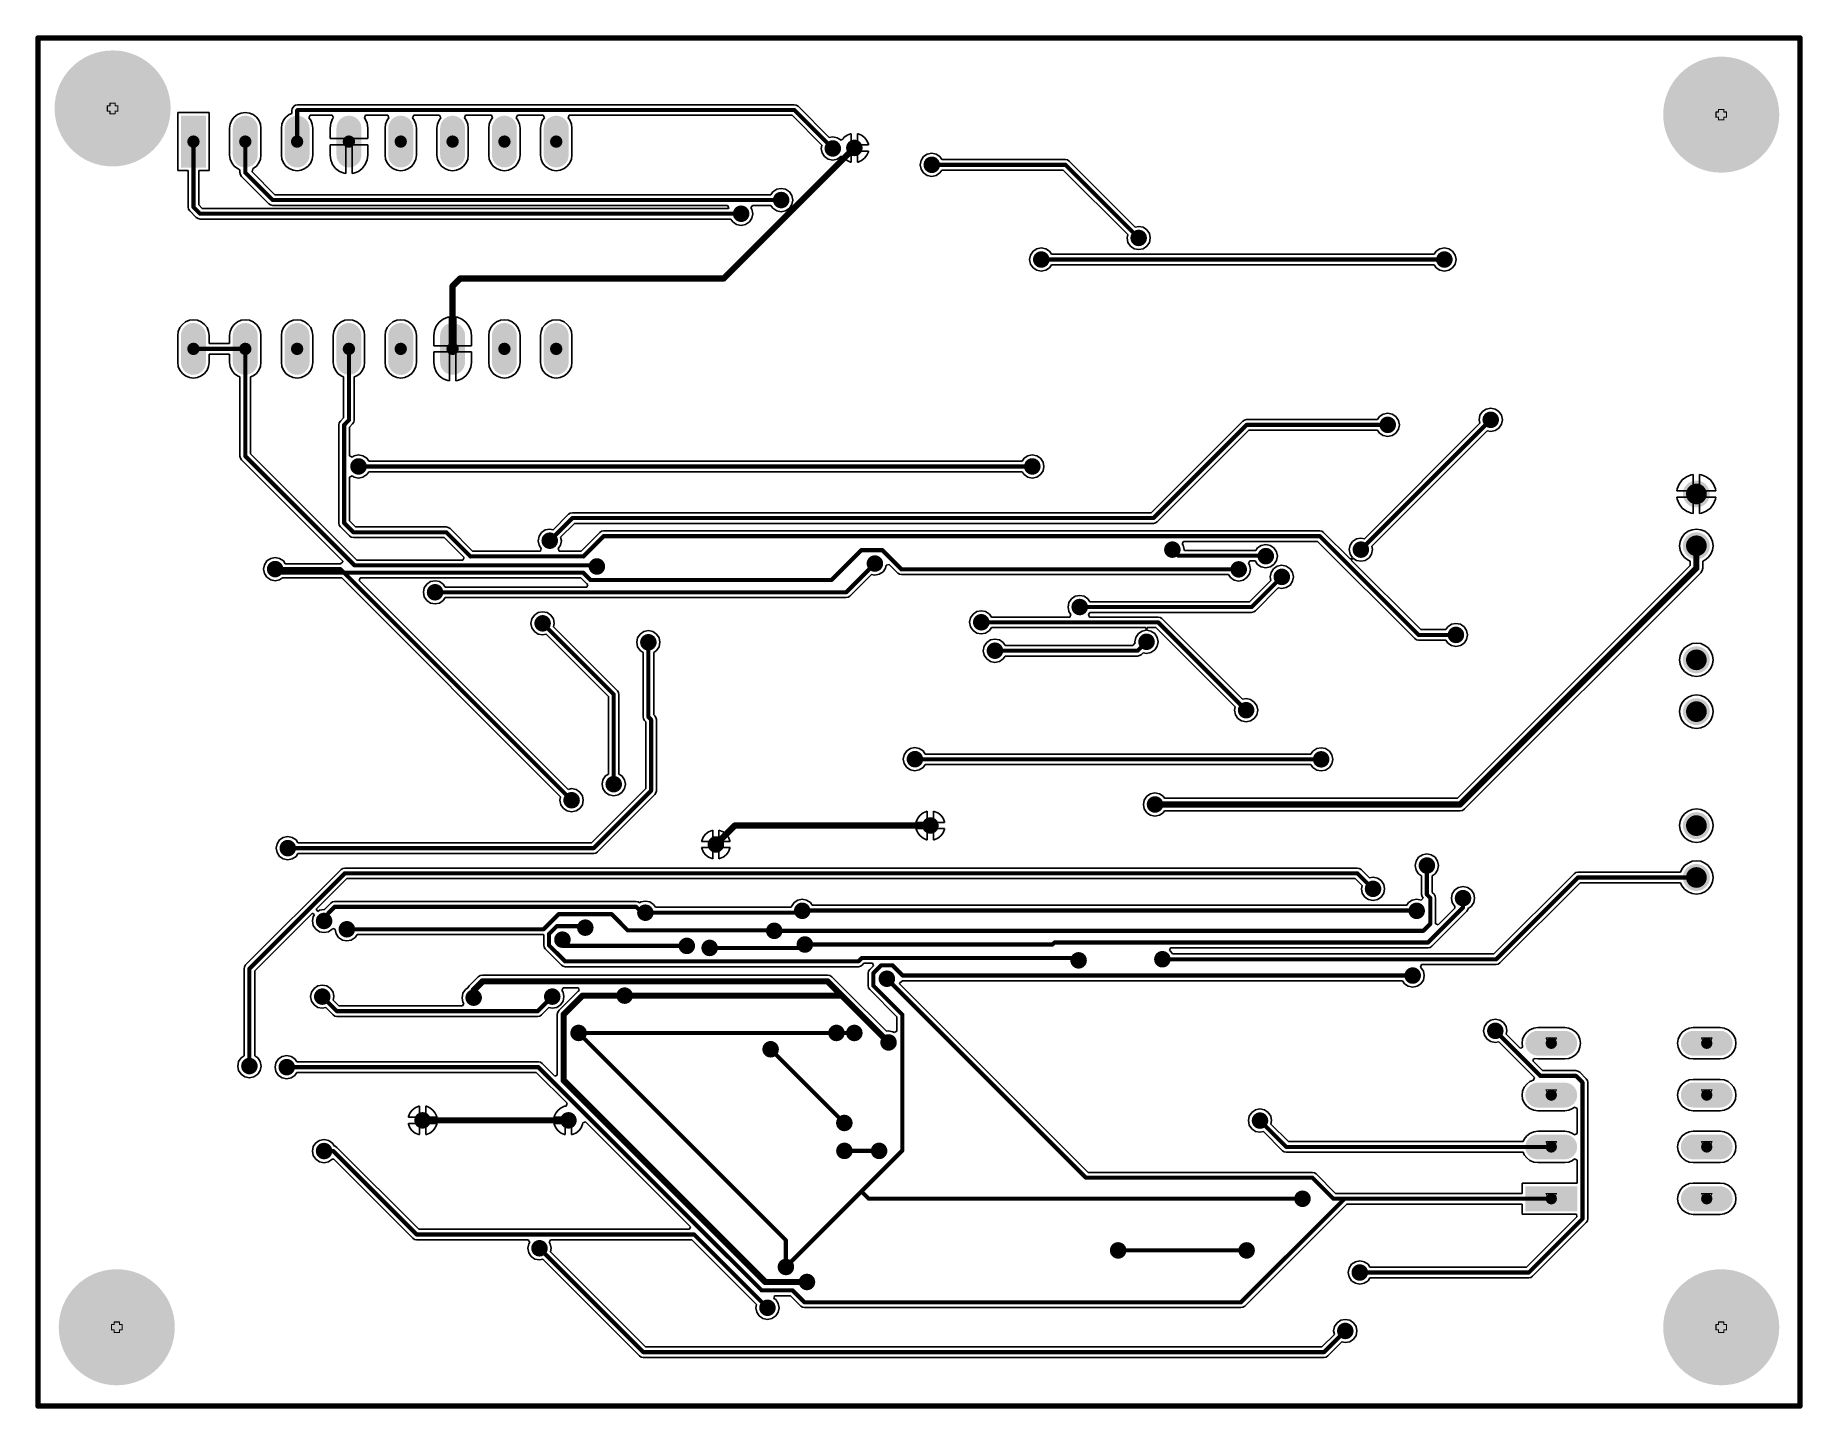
# Model space of a CAD drawing. Header units: millimetres. Extents: x -4.38 to -1.03, y 0 to 2.6.
import ezdxf

# ---------------------------------------------------------------- set-up
doc = ezdxf.new("R2010")
doc.units = ezdxf.units.MM
doc.header["$MEASUREMENT"] = 0
for name, color, linetype in [('BottomLayer', 5, 'Continuous'), ('DrillDrawing', 1, 'Continuous'), ('Mechanical1', 6, 'Continuous'), ('PadHoleLayer', 156, 'Continuous')]:
    doc.layers.add(name, color=color, linetype=linetype)

msp = doc.modelspace()

# ---------------------------------------------------------------- hatches: boundary and pattern name
at = {"layer": 'BottomLayer'}
h = msp.add_hatch(color=5, dxfattribs=at)
edge = h.paths.add_edge_path()
edge.add_arc((-4.238, 2.4646), 0.1102, 0, 360, ccw=False)
h = msp.add_hatch(color=5, dxfattribs=at)
edge = h.paths.add_edge_path()
edge.add_arc((-1.1829, 2.4528), 0.1102, 0, 360, ccw=False)
for points in [[(-4.1081, 2.3524), (-4.1081, 2.4508), (-4.0608, 2.4508), (-4.0608, 2.3524)], [(-1.4565, 0.3701), (-1.5549, 0.3701), (-1.5549, 0.4173), (-1.4565, 0.4173)]]:
    msp.add_hatch(color=5, dxfattribs=at).paths.add_polyline_path(points)
h = msp.add_hatch(color=5, dxfattribs=at)
edge = h.paths.add_edge_path()
edge.add_arc((-3.986, 2.4272), 0.0236, 0, 180)
edge.add_line((-4.0097, 2.4272), (-4.0097, 2.376))
edge.add_arc((-3.986, 2.376), 0.0236, 180, 360)
edge.add_line((-3.9624, 2.376), (-3.9624, 2.4272))
h = msp.add_hatch(color=5, dxfattribs=at)
edge = h.paths.add_edge_path()
edge.add_arc((-3.8876, 2.4272), 0.0236, 0, 180)
edge.add_line((-3.9112, 2.4272), (-3.9112, 2.376))
edge.add_arc((-3.8876, 2.376), 0.0236, 180, 360)
edge.add_line((-3.864, 2.376), (-3.864, 2.4272))
h = msp.add_hatch(color=5, dxfattribs=at)
edge = h.paths.add_edge_path()
edge.add_arc((-3.7892, 2.4272), 0.0236, 0, 180)
edge.add_line((-3.8128, 2.4272), (-3.8128, 2.376))
edge.add_arc((-3.7892, 2.376), 0.0236, 180, 360)
edge.add_line((-3.7656, 2.376), (-3.7656, 2.4272))
h = msp.add_hatch(color=5, dxfattribs=at)
edge = h.paths.add_edge_path()
edge.add_arc((-3.6908, 2.4272), 0.0236, 0, 180)
edge.add_line((-3.7144, 2.4272), (-3.7144, 2.376))
edge.add_arc((-3.6908, 2.376), 0.0236, 180, 360)
edge.add_line((-3.6671, 2.376), (-3.6671, 2.4272))
h = msp.add_hatch(color=5, dxfattribs=at)
edge = h.paths.add_edge_path()
edge.add_arc((-3.5923, 2.4272), 0.0236, 0, 180)
edge.add_line((-3.616, 2.4272), (-3.616, 2.376))
edge.add_arc((-3.5923, 2.376), 0.0236, 180, 360)
edge.add_line((-3.5687, 2.376), (-3.5687, 2.4272))
h = msp.add_hatch(color=5, dxfattribs=at)
edge = h.paths.add_edge_path()
edge.add_arc((-3.4939, 2.4272), 0.0236, 0, 180)
edge.add_line((-3.5175, 2.4272), (-3.5175, 2.376))
edge.add_arc((-3.4939, 2.376), 0.0236, 180, 360)
edge.add_line((-3.4703, 2.376), (-3.4703, 2.4272))
h = msp.add_hatch(color=5, dxfattribs=at)
edge = h.paths.add_edge_path()
edge.add_arc((-3.3955, 2.4272), 0.0236, 0, 180)
edge.add_line((-3.4191, 2.4272), (-3.4191, 2.376))
edge.add_arc((-3.3955, 2.376), 0.0236, 180, 360)
edge.add_line((-3.3719, 2.376), (-3.3719, 2.4272))
h = msp.add_hatch(color=5, dxfattribs=at)
edge = h.paths.add_edge_path()
edge.add_arc((-2.8703, 2.3886), 0.0157, 0, 360, ccw=False)
h = msp.add_hatch(color=5, dxfattribs=at)
edge = h.paths.add_edge_path()
edge.add_arc((-2.8293, 2.3896), 0.0157, 0, 360, ccw=False)
h = msp.add_hatch(color=5, dxfattribs=at)
edge = h.paths.add_edge_path()
edge.add_arc((-2.6823, 2.3576), 0.0157, 0, 360, ccw=False)
h = msp.add_hatch(color=5, dxfattribs=at)
edge = h.paths.add_edge_path()
edge.add_arc((-2.9683, 2.2906), 0.0157, 0, 360, ccw=False)
h = msp.add_hatch(color=5, dxfattribs=at)
edge = h.paths.add_edge_path()
edge.add_arc((-3.0443, 2.2646), 0.0157, 0, 360, ccw=False)
h = msp.add_hatch(color=5, dxfattribs=at)
edge = h.paths.add_edge_path()
edge.add_arc((-2.2893, 2.2186), 0.0157, 0, 360, ccw=False)
h = msp.add_hatch(color=5, dxfattribs=at)
edge = h.paths.add_edge_path()
edge.add_arc((-2.4743, 2.1776), 0.0157, 0, 360, ccw=False)
h = msp.add_hatch(color=5, dxfattribs=at)
edge = h.paths.add_edge_path()
edge.add_arc((-1.7087, 2.1776), 0.0157, 0, 360, ccw=False)
h = msp.add_hatch(color=5, dxfattribs=at)
edge = h.paths.add_edge_path()
edge.add_arc((-4.0845, 2.0335), 0.0236, 0, 180)
edge.add_line((-4.1081, 2.0335), (-4.1081, 1.9823))
edge.add_arc((-4.0845, 1.9823), 0.0236, 180, 360)
edge.add_line((-4.0608, 1.9823), (-4.0608, 2.0335))
h = msp.add_hatch(color=5, dxfattribs=at)
edge = h.paths.add_edge_path()
edge.add_arc((-3.986, 2.0335), 0.0236, 0, 180)
edge.add_line((-4.0097, 2.0335), (-4.0097, 1.9823))
edge.add_arc((-3.986, 1.9823), 0.0236, 180, 360)
edge.add_line((-3.9624, 1.9823), (-3.9624, 2.0335))
h = msp.add_hatch(color=5, dxfattribs=at)
edge = h.paths.add_edge_path()
edge.add_arc((-3.8876, 2.0335), 0.0236, 0, 180)
edge.add_line((-3.9112, 2.0335), (-3.9112, 1.9823))
edge.add_arc((-3.8876, 1.9823), 0.0236, 180, 360)
edge.add_line((-3.864, 1.9823), (-3.864, 2.0335))
h = msp.add_hatch(color=5, dxfattribs=at)
edge = h.paths.add_edge_path()
edge.add_arc((-3.7892, 2.0335), 0.0236, 0, 180)
edge.add_line((-3.8128, 2.0335), (-3.8128, 1.9823))
edge.add_arc((-3.7892, 1.9823), 0.0236, 180, 360)
edge.add_line((-3.7656, 1.9823), (-3.7656, 2.0335))
h = msp.add_hatch(color=5, dxfattribs=at)
edge = h.paths.add_edge_path()
edge.add_arc((-3.6908, 2.0335), 0.0236, 0, 180)
edge.add_line((-3.7144, 2.0335), (-3.7144, 1.9823))
edge.add_arc((-3.6908, 1.9823), 0.0236, 180, 360)
edge.add_line((-3.6671, 1.9823), (-3.6671, 2.0335))
h = msp.add_hatch(color=5, dxfattribs=at)
edge = h.paths.add_edge_path()
edge.add_arc((-3.5923, 2.0335), 0.0236, 0, 180)
edge.add_line((-3.616, 2.0335), (-3.616, 1.9823))
edge.add_arc((-3.5923, 1.9823), 0.0236, 180, 360)
edge.add_line((-3.5687, 1.9823), (-3.5687, 2.0335))
h = msp.add_hatch(color=5, dxfattribs=at)
edge = h.paths.add_edge_path()
edge.add_arc((-3.4939, 2.0335), 0.0236, 0, 180)
edge.add_line((-3.5175, 2.0335), (-3.5175, 1.9823))
edge.add_arc((-3.4939, 1.9823), 0.0236, 180, 360)
edge.add_line((-3.4703, 1.9823), (-3.4703, 2.0335))
h = msp.add_hatch(color=5, dxfattribs=at)
edge = h.paths.add_edge_path()
edge.add_arc((-3.3955, 2.0335), 0.0236, 0, 180)
edge.add_line((-3.4191, 2.0335), (-3.4191, 1.9823))
edge.add_arc((-3.3955, 1.9823), 0.0236, 180, 360)
edge.add_line((-3.3719, 1.9823), (-3.3719, 2.0335))
h = msp.add_hatch(color=5, dxfattribs=at)
edge = h.paths.add_edge_path()
edge.add_arc((-1.6207, 1.8732), 0.0157, 0, 360, ccw=False)
h = msp.add_hatch(color=5, dxfattribs=at)
edge = h.paths.add_edge_path()
edge.add_arc((-1.8163, 1.8636), 0.0157, 0, 360, ccw=False)
h = msp.add_hatch(color=5, dxfattribs=at)
edge = h.paths.add_edge_path()
edge.add_arc((-3.771, 1.7846), 0.0157, 0, 360, ccw=False)
h = msp.add_hatch(color=5, dxfattribs=at)
edge = h.paths.add_edge_path()
edge.add_arc((-2.4913, 1.7846), 0.0157, 0, 360, ccw=False)
h = msp.add_hatch(color=5, dxfattribs=at)
edge = h.paths.add_edge_path()
edge.add_arc((-1.2301, 1.7323), 0.0256, 0, 360, ccw=False)
h = msp.add_hatch(color=5, dxfattribs=at)
edge = h.paths.add_edge_path()
edge.add_arc((-3.4078, 1.6436), 0.0157, 0, 360, ccw=False)
h = msp.add_hatch(color=5, dxfattribs=at)
edge = h.paths.add_edge_path()
edge.add_arc((-1.2301, 1.6339), 0.0256, 0, 360, ccw=False)
h = msp.add_hatch(color=5, dxfattribs=at)
edge = h.paths.add_edge_path()
edge.add_arc((-2.7903, 1.6001), 0.0157, 0, 360, ccw=False)
h = msp.add_hatch(color=5, dxfattribs=at)
edge = h.paths.add_edge_path()
edge.add_arc((-2.2253, 1.6266), 0.0157, 0, 360, ccw=False)
h = msp.add_hatch(color=5, dxfattribs=at)
edge = h.paths.add_edge_path()
edge.add_arc((-2.0479, 1.6142), 0.0157, 0, 360, ccw=False)
h = msp.add_hatch(color=5, dxfattribs=at)
edge = h.paths.add_edge_path()
edge.add_arc((-1.8673, 1.6266), 0.0157, 0, 360, ccw=False)
h = msp.add_hatch(color=5, dxfattribs=at)
edge = h.paths.add_edge_path()
edge.add_arc((-3.9293, 1.5896), 0.0157, 0, 360, ccw=False)
h = msp.add_hatch(color=5, dxfattribs=at)
edge = h.paths.add_edge_path()
edge.add_arc((-3.3183, 1.5946), 0.0157, 0, 360, ccw=False)
h = msp.add_hatch(color=5, dxfattribs=at)
edge = h.paths.add_edge_path()
edge.add_arc((-2.0993, 1.5891), 0.0157, 0, 360, ccw=False)
h = msp.add_hatch(color=5, dxfattribs=at)
edge = h.paths.add_edge_path()
edge.add_arc((-2.0175, 1.5748), 0.0157, 0, 360, ccw=False)
h = msp.add_hatch(color=5, dxfattribs=at)
edge = h.paths.add_edge_path()
edge.add_arc((-3.6256, 1.5456), 0.0157, 0, 360, ccw=False)
h = msp.add_hatch(color=5, dxfattribs=at)
edge = h.paths.add_edge_path()
edge.add_arc((-2.4013, 1.5176), 0.0157, 0, 360, ccw=False)
h = msp.add_hatch(color=5, dxfattribs=at)
edge = h.paths.add_edge_path()
edge.add_arc((-3.4213, 1.4866), 0.0157, 0, 360, ccw=False)
h = msp.add_hatch(color=5, dxfattribs=at)
edge = h.paths.add_edge_path()
edge.add_arc((-2.5883, 1.4886), 0.0157, 0, 360, ccw=False)
h = msp.add_hatch(color=5, dxfattribs=at)
edge = h.paths.add_edge_path()
edge.add_arc((-1.6868, 1.4646), 0.0157, 0, 360, ccw=False)
h = msp.add_hatch(color=5, dxfattribs=at)
edge = h.paths.add_edge_path()
edge.add_arc((-3.2205, 1.4506), 0.0157, 0, 360, ccw=False)
h = msp.add_hatch(color=5, dxfattribs=at)
edge = h.paths.add_edge_path()
edge.add_arc((-2.5623, 1.4346), 0.0157, 0, 360, ccw=False)
h = msp.add_hatch(color=5, dxfattribs=at)
edge = h.paths.add_edge_path()
edge.add_arc((-2.2743, 1.4516), 0.0157, 0, 360, ccw=False)
h = msp.add_hatch(color=5, dxfattribs=at)
edge = h.paths.add_edge_path()
edge.add_arc((-1.2301, 1.4173), 0.0256, 0, 360, ccw=False)
h = msp.add_hatch(color=5, dxfattribs=at)
edge = h.paths.add_edge_path()
edge.add_arc((-1.2301, 1.3189), 0.0256, 0, 360, ccw=False)
h = msp.add_hatch(color=5, dxfattribs=at)
edge = h.paths.add_edge_path()
edge.add_arc((-2.0853, 1.3216), 0.0157, 0, 360, ccw=False)
h = msp.add_hatch(color=5, dxfattribs=at)
edge = h.paths.add_edge_path()
edge.add_arc((-2.7143, 1.2286), 0.0157, 0, 360, ccw=False)
h = msp.add_hatch(color=5, dxfattribs=at)
edge = h.paths.add_edge_path()
edge.add_arc((-1.9427, 1.2283), 0.0157, 0, 360, ccw=False)
h = msp.add_hatch(color=5, dxfattribs=at)
edge = h.paths.add_edge_path()
edge.add_arc((-3.2863, 1.1811), 0.0157, 0, 360, ccw=False)
h = msp.add_hatch(color=5, dxfattribs=at)
edge = h.paths.add_edge_path()
edge.add_arc((-3.3663, 1.1506), 0.0157, 0, 360, ccw=False)
h = msp.add_hatch(color=5, dxfattribs=at)
edge = h.paths.add_edge_path()
edge.add_arc((-2.2583, 1.1426), 0.0157, 0, 360, ccw=False)
h = msp.add_hatch(color=5, dxfattribs=at)
edge = h.paths.add_edge_path()
edge.add_arc((-2.6849, 1.1026), 0.0157, 0, 360, ccw=False)
h = msp.add_hatch(color=5, dxfattribs=at)
edge = h.paths.add_edge_path()
edge.add_arc((-1.2301, 1.1024), 0.0256, 0, 360, ccw=False)
h = msp.add_hatch(color=5, dxfattribs=at)
edge = h.paths.add_edge_path()
edge.add_arc((-3.9053, 1.0596), 0.0157, 0, 360, ccw=False)
h = msp.add_hatch(color=5, dxfattribs=at)
edge = h.paths.add_edge_path()
edge.add_arc((-3.0923, 1.0666), 0.0157, 0, 360, ccw=False)
h = msp.add_hatch(color=5, dxfattribs=at)
edge = h.paths.add_edge_path()
edge.add_arc((-1.7419, 1.0266), 0.0157, 0, 360, ccw=False)
h = msp.add_hatch(color=5, dxfattribs=at)
edge = h.paths.add_edge_path()
edge.add_arc((-1.2301, 1.0039), 0.0256, 0, 360, ccw=False)
h = msp.add_hatch(color=5, dxfattribs=at)
edge = h.paths.add_edge_path()
edge.add_arc((-1.8442, 0.9823), 0.0157, 0, 360, ccw=False)
h = msp.add_hatch(color=5, dxfattribs=at)
edge = h.paths.add_edge_path()
edge.add_arc((-1.6733, 0.9646), 0.0157, 0, 360, ccw=False)
h = msp.add_hatch(color=5, dxfattribs=at)
edge = h.paths.add_edge_path()
edge.add_arc((-3.2262, 0.937), 0.0157, 0, 360, ccw=False)
h = msp.add_hatch(color=5, dxfattribs=at)
edge = h.paths.add_edge_path()
edge.add_arc((-2.9283, 0.9406), 0.0157, 0, 360, ccw=False)
h = msp.add_hatch(color=5, dxfattribs=at)
edge = h.paths.add_edge_path()
edge.add_arc((-1.7613, 0.9406), 0.0157, 0, 360, ccw=False)
h = msp.add_hatch(color=5, dxfattribs=at)
edge = h.paths.add_edge_path()
edge.add_arc((-3.8364, 0.9213), 0.0157, 0, 360, ccw=False)
h = msp.add_hatch(color=5, dxfattribs=at)
edge = h.paths.add_edge_path()
edge.add_arc((-3.7931, 0.9055), 0.0157, 0, 360, ccw=False)
h = msp.add_hatch(color=5, dxfattribs=at)
edge = h.paths.add_edge_path()
edge.add_arc((-3.3403, 0.9086), 0.0157, 0, 360, ccw=False)
h = msp.add_hatch(color=5, dxfattribs=at)
edge = h.paths.add_edge_path()
edge.add_arc((-2.9814, 0.9026), 0.0157, 0, 360, ccw=False)
h = msp.add_hatch(color=5, dxfattribs=at)
edge = h.paths.add_edge_path()
edge.add_arc((-3.3837, 0.8858), 0.0157, 0, 360, ccw=False)
h = msp.add_hatch(color=5, dxfattribs=at)
edge = h.paths.add_edge_path()
edge.add_arc((-3.1475, 0.874), 0.0157, 0, 360, ccw=False)
h = msp.add_hatch(color=5, dxfattribs=at)
edge = h.paths.add_edge_path()
edge.add_arc((-3.1041, 0.8701), 0.0157, 0, 360, ccw=False)
h = msp.add_hatch(color=5, dxfattribs=at)
edge = h.paths.add_edge_path()
edge.add_arc((-2.9233, 0.8766), 0.0157, 0, 360, ccw=False)
h = msp.add_hatch(color=5, dxfattribs=at)
edge = h.paths.add_edge_path()
edge.add_arc((-2.4034, 0.8465), 0.0157, 0, 360, ccw=False)
h = msp.add_hatch(color=5, dxfattribs=at)
edge = h.paths.add_edge_path()
edge.add_arc((-2.2443, 0.8486), 0.0157, 0, 360, ccw=False)
h = msp.add_hatch(color=5, dxfattribs=at)
edge = h.paths.add_edge_path()
edge.add_arc((-2.7675, 0.8116), 0.0157, 0, 360, ccw=False)
h = msp.add_hatch(color=5, dxfattribs=at)
edge = h.paths.add_edge_path()
edge.add_arc((-1.7689, 0.8176), 0.0157, 0, 360, ccw=False)
h = msp.add_hatch(color=5, dxfattribs=at)
edge = h.paths.add_edge_path()
edge.add_arc((-3.8398, 0.7776), 0.0157, 0, 360, ccw=False)
h = msp.add_hatch(color=5, dxfattribs=at)
edge = h.paths.add_edge_path()
edge.add_arc((-3.5523, 0.7756), 0.0157, 0, 360, ccw=False)
h = msp.add_hatch(color=5, dxfattribs=at)
edge = h.paths.add_edge_path()
edge.add_arc((-3.403, 0.7776), 0.0157, 0, 360, ccw=False)
h = msp.add_hatch(color=5, dxfattribs=at)
edge = h.paths.add_edge_path()
edge.add_arc((-3.2656, 0.7795), 0.0157, 0, 360, ccw=False)
h = msp.add_hatch(color=5, dxfattribs=at)
edge = h.paths.add_edge_path()
edge.add_arc((-3.353, 0.7086), 0.0157, 0, 360, ccw=False)
h = msp.add_hatch(color=5, dxfattribs=at)
edge = h.paths.add_edge_path()
edge.add_arc((-2.8633, 0.7086), 0.0157, 0, 360, ccw=False)
h = msp.add_hatch(color=5, dxfattribs=at)
edge = h.paths.add_edge_path()
edge.add_arc((-2.8293, 0.7086), 0.0157, 0, 360, ccw=False)
h = msp.add_hatch(color=5, dxfattribs=at)
edge = h.paths.add_edge_path()
edge.add_arc((-2.7643, 0.6906), 0.0157, 0, 360, ccw=False)
h = msp.add_hatch(color=5, dxfattribs=at)
edge = h.paths.add_edge_path()
edge.add_arc((-1.612, 0.7126), 0.0157, 0, 360, ccw=False)
h = msp.add_hatch(color=5, dxfattribs=at)
edge = h.paths.add_edge_path()
edge.add_arc((-1.5313, 0.689), 0.0236, 90, 270)
edge.add_line((-1.5313, 0.6654), (-1.4801, 0.6654))
edge.add_arc((-1.4801, 0.689), 0.0236, 270, 450)
edge.add_line((-1.4801, 0.7126), (-1.5313, 0.7126))
h = msp.add_hatch(color=5, dxfattribs=at)
edge = h.paths.add_edge_path()
edge.add_arc((-1.236, 0.689), 0.0236, 90, 270)
edge.add_line((-1.236, 0.6654), (-1.1849, 0.6654))
edge.add_arc((-1.1849, 0.689), 0.0236, 270, 450)
edge.add_line((-1.1849, 0.7126), (-1.236, 0.7126))
h = msp.add_hatch(color=5, dxfattribs=at)
edge = h.paths.add_edge_path()
edge.add_arc((-2.9883, 0.6776), 0.0157, 0, 360, ccw=False)
h = msp.add_hatch(color=5, dxfattribs=at)
edge = h.paths.add_edge_path()
edge.add_arc((-3.9782, 0.6457), 0.0157, 0, 360, ccw=False)
h = msp.add_hatch(color=5, dxfattribs=at)
edge = h.paths.add_edge_path()
edge.add_arc((-3.9073, 0.6436), 0.0157, 0, 360, ccw=False)
h = msp.add_hatch(color=5, dxfattribs=at)
edge = h.paths.add_edge_path()
edge.add_arc((-1.5313, 0.5906), 0.0236, 90, 270)
edge.add_line((-1.5313, 0.5669), (-1.4801, 0.5669))
edge.add_arc((-1.4801, 0.5906), 0.0236, 270, 450)
edge.add_line((-1.4801, 0.6142), (-1.5313, 0.6142))
h = msp.add_hatch(color=5, dxfattribs=at)
edge = h.paths.add_edge_path()
edge.add_arc((-1.236, 0.5906), 0.0236, 90, 270)
edge.add_line((-1.236, 0.5669), (-1.1849, 0.5669))
edge.add_arc((-1.1849, 0.5906), 0.0236, 270, 450)
edge.add_line((-1.1849, 0.6142), (-1.236, 0.6142))
h = msp.add_hatch(color=5, dxfattribs=at)
edge = h.paths.add_edge_path()
edge.add_arc((-3.6493, 0.5426), 0.0157, 0, 360, ccw=False)
h = msp.add_hatch(color=5, dxfattribs=at)
edge = h.paths.add_edge_path()
edge.add_arc((-3.3723, 0.5426), 0.0157, 0, 360, ccw=False)
h = msp.add_hatch(color=5, dxfattribs=at)
edge = h.paths.add_edge_path()
edge.add_arc((-2.8483, 0.5376), 0.0157, 0, 360, ccw=False)
h = msp.add_hatch(color=5, dxfattribs=at)
edge = h.paths.add_edge_path()
edge.add_arc((-2.0589, 0.5421), 0.0157, 0, 360, ccw=False)
h = msp.add_hatch(color=5, dxfattribs=at)
edge = h.paths.add_edge_path()
edge.add_arc((-1.5313, 0.4921), 0.0236, 90, 270)
edge.add_line((-1.5313, 0.4685), (-1.4801, 0.4685))
edge.add_arc((-1.4801, 0.4921), 0.0236, 270, 450)
edge.add_line((-1.4801, 0.5157), (-1.5313, 0.5157))
h = msp.add_hatch(color=5, dxfattribs=at)
edge = h.paths.add_edge_path()
edge.add_arc((-1.236, 0.4921), 0.0236, 90, 270)
edge.add_line((-1.236, 0.4685), (-1.1849, 0.4685))
edge.add_arc((-1.1849, 0.4921), 0.0236, 270, 450)
edge.add_line((-1.1849, 0.5157), (-1.236, 0.5157))
h = msp.add_hatch(color=5, dxfattribs=at)
edge = h.paths.add_edge_path()
edge.add_arc((-3.8364, 0.4843), 0.0157, 0, 360, ccw=False)
h = msp.add_hatch(color=5, dxfattribs=at)
edge = h.paths.add_edge_path()
edge.add_arc((-2.8482, 0.4846), 0.0157, 0, 360, ccw=False)
h = msp.add_hatch(color=5, dxfattribs=at)
edge = h.paths.add_edge_path()
edge.add_arc((-2.7823, 0.4846), 0.0157, 0, 360, ccw=False)
h = msp.add_hatch(color=5, dxfattribs=at)
edge = h.paths.add_edge_path()
edge.add_arc((-1.9782, 0.3937), 0.0157, 0, 360, ccw=False)
h = msp.add_hatch(color=5, dxfattribs=at)
edge = h.paths.add_edge_path()
edge.add_arc((-1.236, 0.3937), 0.0236, 90, 270)
edge.add_line((-1.236, 0.3701), (-1.1849, 0.3701))
edge.add_arc((-1.1849, 0.3937), 0.0236, 270, 450)
edge.add_line((-1.1849, 0.4173), (-1.236, 0.4173))
h = msp.add_hatch(color=5, dxfattribs=at)
edge = h.paths.add_edge_path()
edge.add_arc((-3.4273, 0.2996), 0.0157, 0, 360, ccw=False)
h = msp.add_hatch(color=5, dxfattribs=at)
edge = h.paths.add_edge_path()
edge.add_arc((-2.3283, 0.2956), 0.0157, 0, 360, ccw=False)
h = msp.add_hatch(color=5, dxfattribs=at)
edge = h.paths.add_edge_path()
edge.add_arc((-2.0843, 0.2956), 0.0157, 0, 360, ccw=False)
h = msp.add_hatch(color=5, dxfattribs=at)
edge = h.paths.add_edge_path()
edge.add_arc((-2.9593, 0.2641), 0.0157, 0, 360, ccw=False)
h = msp.add_hatch(color=5, dxfattribs=at)
edge = h.paths.add_edge_path()
edge.add_arc((-1.8694, 0.2536), 0.0157, 0, 360, ccw=False)
h = msp.add_hatch(color=5, dxfattribs=at)
edge = h.paths.add_edge_path()
edge.add_arc((-4.2301, 0.1496), 0.1102, 0, 360, ccw=False)
h = msp.add_hatch(color=5, dxfattribs=at)
edge = h.paths.add_edge_path()
edge.add_arc((-2.9193, 0.2356), 0.0157, 0, 360, ccw=False)
h = msp.add_hatch(color=5, dxfattribs=at)
edge = h.paths.add_edge_path()
edge.add_arc((-1.1829, 0.1496), 0.1102, 0, 360, ccw=False)
h = msp.add_hatch(color=5, dxfattribs=at)
edge = h.paths.add_edge_path()
edge.add_arc((-2.9943, 0.1866), 0.0157, 0, 360, ccw=False)
h = msp.add_hatch(color=5, dxfattribs=at)
edge = h.paths.add_edge_path()
edge.add_arc((-1.8969, 0.1426), 0.0157, 0, 360, ccw=False)
at = {"layer": 'PadHoleLayer'}
h = msp.add_hatch(color=156, dxfattribs=at)
edge = h.paths.add_edge_path()
edge.add_arc((-4.238, 2.4646), 0.063, 0, 360, ccw=False)
h = msp.add_hatch(color=156, dxfattribs=at)
edge = h.paths.add_edge_path()
edge.add_arc((-1.1829, 2.4528), 0.063, 0, 360, ccw=False)
h = msp.add_hatch(color=156, dxfattribs=at)
edge = h.paths.add_edge_path()
edge.add_arc((-4.0845, 2.4016), 0.0118, 0, 360, ccw=False)
h = msp.add_hatch(color=156, dxfattribs=at)
edge = h.paths.add_edge_path()
edge.add_arc((-3.986, 2.4016), 0.0118, 0, 360, ccw=False)
h = msp.add_hatch(color=156, dxfattribs=at)
edge = h.paths.add_edge_path()
edge.add_arc((-3.8876, 2.4016), 0.0118, 0, 360, ccw=False)
h = msp.add_hatch(color=156, dxfattribs=at)
edge = h.paths.add_edge_path()
edge.add_arc((-3.7892, 2.4016), 0.0118, 0, 360, ccw=False)
h = msp.add_hatch(color=156, dxfattribs=at)
edge = h.paths.add_edge_path()
edge.add_arc((-3.6908, 2.4016), 0.0118, 0, 360, ccw=False)
h = msp.add_hatch(color=156, dxfattribs=at)
edge = h.paths.add_edge_path()
edge.add_arc((-3.5923, 2.4016), 0.0118, 0, 360, ccw=False)
h = msp.add_hatch(color=156, dxfattribs=at)
edge = h.paths.add_edge_path()
edge.add_arc((-3.4939, 2.4016), 0.0118, 0, 360, ccw=False)
h = msp.add_hatch(color=156, dxfattribs=at)
edge = h.paths.add_edge_path()
edge.add_arc((-3.3955, 2.4016), 0.0118, 0, 360, ccw=False)
h = msp.add_hatch(color=156, dxfattribs=at)
edge = h.paths.add_edge_path()
edge.add_arc((-4.0845, 2.0079), 0.0118, 0, 360, ccw=False)
h = msp.add_hatch(color=156, dxfattribs=at)
edge = h.paths.add_edge_path()
edge.add_arc((-3.986, 2.0079), 0.0118, 0, 360, ccw=False)
h = msp.add_hatch(color=156, dxfattribs=at)
edge = h.paths.add_edge_path()
edge.add_arc((-3.8876, 2.0079), 0.0118, 0, 360, ccw=False)
h = msp.add_hatch(color=156, dxfattribs=at)
edge = h.paths.add_edge_path()
edge.add_arc((-3.7892, 2.0079), 0.0118, 0, 360, ccw=False)
h = msp.add_hatch(color=156, dxfattribs=at)
edge = h.paths.add_edge_path()
edge.add_arc((-3.6908, 2.0079), 0.0118, 0, 360, ccw=False)
h = msp.add_hatch(color=156, dxfattribs=at)
edge = h.paths.add_edge_path()
edge.add_arc((-3.5923, 2.0079), 0.0118, 0, 360, ccw=False)
h = msp.add_hatch(color=156, dxfattribs=at)
edge = h.paths.add_edge_path()
edge.add_arc((-3.4939, 2.0079), 0.0118, 0, 360, ccw=False)
h = msp.add_hatch(color=156, dxfattribs=at)
edge = h.paths.add_edge_path()
edge.add_arc((-3.3955, 2.0079), 0.0118, 0, 360, ccw=False)
h = msp.add_hatch(color=156, dxfattribs=at)
edge = h.paths.add_edge_path()
edge.add_arc((-1.2301, 1.7323), 0.0197, 0, 360, ccw=False)
h = msp.add_hatch(color=156, dxfattribs=at)
edge = h.paths.add_edge_path()
edge.add_arc((-1.2301, 1.6339), 0.0197, 0, 360, ccw=False)
h = msp.add_hatch(color=156, dxfattribs=at)
edge = h.paths.add_edge_path()
edge.add_arc((-1.2301, 1.4173), 0.0197, 0, 360, ccw=False)
h = msp.add_hatch(color=156, dxfattribs=at)
edge = h.paths.add_edge_path()
edge.add_arc((-1.2301, 1.3189), 0.0197, 0, 360, ccw=False)
h = msp.add_hatch(color=156, dxfattribs=at)
edge = h.paths.add_edge_path()
edge.add_arc((-1.2301, 1.1024), 0.0197, 0, 360, ccw=False)
h = msp.add_hatch(color=156, dxfattribs=at)
edge = h.paths.add_edge_path()
edge.add_arc((-1.2301, 1.0039), 0.0197, 0, 360, ccw=False)
h = msp.add_hatch(color=156, dxfattribs=at)
edge = h.paths.add_edge_path()
edge.add_arc((-1.5057, 0.689), 0.0108, 0, 360, ccw=False)
h = msp.add_hatch(color=156, dxfattribs=at)
edge = h.paths.add_edge_path()
edge.add_arc((-1.2104, 0.689), 0.0108, 0, 360, ccw=False)
h = msp.add_hatch(color=156, dxfattribs=at)
edge = h.paths.add_edge_path()
edge.add_arc((-1.5057, 0.5906), 0.0108, 0, 360, ccw=False)
h = msp.add_hatch(color=156, dxfattribs=at)
edge = h.paths.add_edge_path()
edge.add_arc((-1.2104, 0.5906), 0.0108, 0, 360, ccw=False)
h = msp.add_hatch(color=156, dxfattribs=at)
edge = h.paths.add_edge_path()
edge.add_arc((-1.5057, 0.4921), 0.0108, 0, 360, ccw=False)
h = msp.add_hatch(color=156, dxfattribs=at)
edge = h.paths.add_edge_path()
edge.add_arc((-1.2104, 0.4921), 0.0108, 0, 360, ccw=False)
h = msp.add_hatch(color=156, dxfattribs=at)
edge = h.paths.add_edge_path()
edge.add_arc((-1.5057, 0.3937), 0.0108, 0, 360, ccw=False)
h = msp.add_hatch(color=156, dxfattribs=at)
edge = h.paths.add_edge_path()
edge.add_arc((-1.2104, 0.3937), 0.0108, 0, 360, ccw=False)
h = msp.add_hatch(color=156, dxfattribs=at)
edge = h.paths.add_edge_path()
edge.add_arc((-4.2301, 0.1496), 0.063, 0, 360, ccw=False)
h = msp.add_hatch(color=156, dxfattribs=at)
edge = h.paths.add_edge_path()
edge.add_arc((-1.1829, 0.1496), 0.063, 0, 360, ccw=False)

# ---------------------------------------------------------------- linework, layer by layer
at = {"layer": 'BottomLayer'}
for p, q in [((-4.3797, 2.5984), (-4.3797, 0)), ((-1.0333, 2.5984), (-4.3797, 2.5984)), ((-1.0333, 0), (-1.0333, 2.5984)), ((-4.114, 2.3465), (-4.114, 2.4567)), ((-4.114, 2.4567), (-4.0549, 2.4567)), ((-4.0549, 2.4567), (-4.0549, 2.3465)), ((-4.0071, 2.4482), (-4.0009, 2.453)), ((-4.0009, 2.453), (-3.9937, 2.4559)), ((-3.9937, 2.4559), (-3.986, 2.4569)), ((-3.986, 2.4569), (-3.9783, 2.4559)), ((-3.9783, 2.4559), (-3.9711, 2.453)), ((-3.9711, 2.453), (-3.965, 2.4482)), ((-3.9087, 2.4482), (-3.9025, 2.453)), ((-3.9025, 2.453), (-3.8976, 2.455)), ((-3.8976, 2.4606), (-3.8969, 2.4644)), ((-3.8976, 2.455), (-3.8976, 2.4606)), ((-3.8969, 2.4644), (-3.8947, 2.4677)), ((-3.8947, 2.4677), (-3.8937, 2.4687)), ((-3.8937, 2.4687), (-3.8905, 2.4708)), ((-3.8905, 2.4708), (-3.8866, 2.4716)), ((-3.8866, 2.4716), (-2.9433, 2.4716)), ((-3.863, 2.4515), (-3.8653, 2.4465)), ((-3.8208, 2.4515), (-3.863, 2.4515)), ((-3.8186, 2.447), (-3.8208, 2.4515)), ((-3.7576, 2.4515), (-3.7598, 2.447)), ((-3.7153, 2.4515), (-3.7576, 2.4515)), ((-3.7131, 2.4465), (-3.7153, 2.4515)), ((-3.6662, 2.4515), (-3.6684, 2.4465)), ((-3.6169, 2.4515), (-3.6662, 2.4515)), ((-3.6147, 2.4465), (-3.6169, 2.4515)), ((-3.5678, 2.4515), (-3.57, 2.4465)), ((-3.5185, 2.4515), (-3.5678, 2.4515)), ((-3.5163, 2.4465), (-3.5185, 2.4515)), ((-3.4693, 2.4515), (-3.4715, 2.4465)), ((-3.4201, 2.4515), (-3.4693, 2.4515)), ((-3.4178, 2.4465), (-3.4201, 2.4515)), ((-3.3709, 2.4515), (-3.3731, 2.4465)), ((-2.9475, 2.4515), (-3.3709, 2.4515)), ((-2.8911, 2.3951), (-2.9475, 2.4515)), ((-2.9433, 2.4716), (-2.9395, 2.4708)), ((-2.9395, 2.4708), (-2.9362, 2.4687)), ((-2.9362, 2.4687), (-2.8769, 2.4093)), ((-4.0158, 2.4272), (-4.0148, 2.4349)), ((-4.0158, 2.376), (-4.0158, 2.4272)), ((-4.0148, 2.4349), (-4.0118, 2.4421)), ((-4.0118, 2.4421), (-4.0071, 2.4482)), ((-3.965, 2.4482), (-3.9602, 2.4421)), ((-3.9602, 2.4421), (-3.9573, 2.4349)), ((-3.9573, 2.4349), (-3.9563, 2.4272)), ((-3.9563, 2.4272), (-3.9563, 2.376)), ((-3.9174, 2.4272), (-3.9164, 2.4349)), ((-3.9174, 2.376), (-3.9174, 2.4272)), ((-3.9164, 2.4349), (-3.9134, 2.4421)), ((-3.9134, 2.4421), (-3.9087, 2.4482)), ((-3.8653, 2.4465), (-3.8618, 2.4421)), ((-3.8618, 2.4421), (-3.8588, 2.4349)), ((-3.8588, 2.4349), (-3.8578, 2.4272)), ((-3.8578, 2.4272), (-3.8578, 2.376)), ((-3.8249, 2.4272), (-3.8237, 2.4364)), ((-3.8249, 2.4075), (-3.8249, 2.4272)), ((-3.8237, 2.4364), (-3.8201, 2.445)), ((-3.8201, 2.445), (-3.8186, 2.447)), ((-3.7598, 2.447), (-3.7582, 2.445)), ((-3.7582, 2.445), (-3.7547, 2.4364)), ((-3.7547, 2.4364), (-3.7534, 2.4272)), ((-3.7534, 2.4272), (-3.7534, 2.4075)), ((-3.7205, 2.4272), (-3.7195, 2.4349)), ((-3.7205, 2.376), (-3.7205, 2.4272)), ((-3.7195, 2.4349), (-3.7166, 2.4421)), ((-3.7166, 2.4421), (-3.7131, 2.4465)), ((-3.6684, 2.4465), (-3.665, 2.4421)), ((-3.665, 2.4421), (-3.662, 2.4349)), ((-3.662, 2.4349), (-3.661, 2.4272)), ((-3.661, 2.4272), (-3.661, 2.376)), ((-3.6221, 2.4272), (-3.6211, 2.4349)), ((-3.6221, 2.376), (-3.6221, 2.4272)), ((-3.6211, 2.4349), (-3.6181, 2.4421)), ((-3.6181, 2.4421), (-3.6147, 2.4465)), ((-3.57, 2.4465), (-3.5665, 2.4421)), ((-3.5665, 2.4421), (-3.5636, 2.4349)), ((-3.5636, 2.4349), (-3.5626, 2.4272)), ((-3.5626, 2.4272), (-3.5626, 2.376)), ((-3.5237, 2.4272), (-3.5227, 2.4349)), ((-3.5237, 2.376), (-3.5237, 2.4272)), ((-3.5227, 2.4349), (-3.5197, 2.4421)), ((-3.5197, 2.4421), (-3.5163, 2.4465)), ((-3.4715, 2.4465), (-3.4681, 2.4421)), ((-3.4681, 2.4421), (-3.4651, 2.4349)), ((-3.4651, 2.4349), (-3.4641, 2.4272)), ((-3.4641, 2.4272), (-3.4641, 2.376)), ((-3.4253, 2.4272), (-3.4243, 2.4349)), ((-3.4253, 2.376), (-3.4253, 2.4272)), ((-3.4243, 2.4349), (-3.4213, 2.4421)), ((-3.4213, 2.4421), (-3.4178, 2.4465)), ((-3.3731, 2.4465), (-3.3697, 2.4421)), ((-3.3697, 2.4421), (-3.3667, 2.4349)), ((-3.3667, 2.4349), (-3.3657, 2.4272)), ((-3.3657, 2.4272), (-3.3657, 2.376)), ((-3.7892, 2.4075), (-3.8249, 2.4075)), ((-3.8249, 2.376), (-3.8249, 2.3957)), ((-3.8249, 2.3957), (-3.7951, 2.3957)), ((-3.7951, 2.3957), (-3.7951, 2.341)), ((-3.7534, 2.4075), (-3.7892, 2.4075)), ((-3.7833, 2.341), (-3.7833, 2.3957)), ((-3.7833, 2.3957), (-3.7534, 2.3957)), ((-3.7534, 2.3957), (-3.7534, 2.376)), ((-2.8924, 2.3886), (-2.8911, 2.3951)), ((-2.8907, 2.3801), (-2.8924, 2.3886)), ((-2.8769, 2.4093), (-2.8703, 2.4106)), ((-2.8703, 2.4106), (-2.8619, 2.409)), ((-2.8619, 2.409), (-2.8574, 2.406)), ((-2.8574, 2.406), (-2.8546, 2.4042)), ((-2.8546, 2.4042), (-2.8507, 2.407)), ((-2.8507, 2.407), (-2.849, 2.4092)), ((-2.849, 2.4092), (-2.8432, 2.4136)), ((-2.8432, 2.4136), (-2.8365, 2.4164)), ((-2.8365, 2.4164), (-2.8352, 2.4166)), ((-2.8352, 2.4166), (-2.8352, 2.3896)), ((-2.8352, 2.3896), (-2.8352, 2.3625)), ((-2.8234, 2.3955), (-2.8234, 2.4166)), ((-2.8234, 2.4166), (-2.8221, 2.4164)), ((-2.8023, 2.3955), (-2.8234, 2.3955)), ((-2.8234, 2.3625), (-2.8234, 2.3837)), ((-2.8234, 2.3837), (-2.8023, 2.3837)), ((-2.8221, 2.4164), (-2.8154, 2.4136)), ((-2.8154, 2.4136), (-2.8097, 2.4092)), ((-2.8097, 2.4092), (-2.8053, 2.4035)), ((-2.8053, 2.4035), (-2.8025, 2.3968)), ((-2.8025, 2.3968), (-2.8023, 2.3955)), ((-2.8023, 2.3837), (-2.8025, 2.3824)), ((-4.0148, 2.3683), (-4.0158, 2.376)), ((-4.0118, 2.3611), (-4.0148, 2.3683)), ((-4.0071, 2.3549), (-4.0118, 2.3611)), ((-4.0009, 2.3502), (-4.0071, 2.3549)), ((-3.9961, 2.3482), (-4.0009, 2.3502)), ((-3.972, 2.3498), (-3.9732, 2.3439)), ((-3.9711, 2.3502), (-3.972, 2.3498)), ((-3.965, 2.3549), (-3.9711, 2.3502)), ((-3.9602, 2.3611), (-3.965, 2.3549)), ((-3.9573, 2.3683), (-3.9602, 2.3611)), ((-3.9563, 2.376), (-3.9573, 2.3683)), ((-3.9164, 2.3683), (-3.9174, 2.376)), ((-3.9134, 2.3611), (-3.9164, 2.3683)), ((-3.9087, 2.3549), (-3.9134, 2.3611)), ((-3.9025, 2.3502), (-3.9087, 2.3549)), ((-3.8953, 2.3472), (-3.9025, 2.3502)), ((-3.8727, 2.3502), (-3.8799, 2.3472)), ((-3.8666, 2.3549), (-3.8727, 2.3502)), ((-3.8618, 2.3611), (-3.8666, 2.3549)), ((-3.8588, 2.3683), (-3.8618, 2.3611)), ((-3.8578, 2.376), (-3.8588, 2.3683)), ((-3.8237, 2.3667), (-3.8249, 2.376)), ((-3.8201, 2.3581), (-3.8237, 2.3667)), ((-3.8145, 2.3507), (-3.8201, 2.3581)), ((-3.8071, 2.345), (-3.8145, 2.3507)), ((-3.7639, 2.3507), (-3.7713, 2.345)), ((-3.7582, 2.3581), (-3.7639, 2.3507)), ((-3.7547, 2.3667), (-3.7582, 2.3581)), ((-3.7534, 2.376), (-3.7547, 2.3667)), ((-3.7195, 2.3683), (-3.7205, 2.376)), ((-3.7166, 2.3611), (-3.7195, 2.3683)), ((-3.7118, 2.3549), (-3.7166, 2.3611)), ((-3.7057, 2.3502), (-3.7118, 2.3549)), ((-3.6985, 2.3472), (-3.7057, 2.3502)), ((-3.6759, 2.3502), (-3.6831, 2.3472)), ((-3.6697, 2.3549), (-3.6759, 2.3502)), ((-3.665, 2.3611), (-3.6697, 2.3549)), ((-3.662, 2.3683), (-3.665, 2.3611)), ((-3.661, 2.376), (-3.662, 2.3683)), ((-3.6211, 2.3683), (-3.6221, 2.376)), ((-3.6181, 2.3611), (-3.6211, 2.3683)), ((-3.6134, 2.3549), (-3.6181, 2.3611)), ((-3.6072, 2.3502), (-3.6134, 2.3549)), ((-3.6, 2.3472), (-3.6072, 2.3502)), ((-3.5774, 2.3502), (-3.5846, 2.3472)), ((-3.5713, 2.3549), (-3.5774, 2.3502)), ((-3.5665, 2.3611), (-3.5713, 2.3549)), ((-3.5636, 2.3683), (-3.5665, 2.3611)), ((-3.5626, 2.376), (-3.5636, 2.3683)), ((-3.5227, 2.3683), (-3.5237, 2.376)), ((-3.5197, 2.3611), (-3.5227, 2.3683)), ((-3.515, 2.3549), (-3.5197, 2.3611)), ((-3.5088, 2.3502), (-3.515, 2.3549)), ((-3.5016, 2.3472), (-3.5088, 2.3502)), ((-3.479, 2.3502), (-3.4862, 2.3472)), ((-3.4728, 2.3549), (-3.479, 2.3502)), ((-3.4681, 2.3611), (-3.4728, 2.3549)), ((-3.4651, 2.3683), (-3.4681, 2.3611)), ((-3.4641, 2.376), (-3.4651, 2.3683)), ((-3.4243, 2.3683), (-3.4253, 2.376)), ((-3.4213, 2.3611), (-3.4243, 2.3683)), ((-3.4165, 2.3549), (-3.4213, 2.3611)), ((-3.4104, 2.3502), (-3.4165, 2.3549)), ((-3.4032, 2.3472), (-3.4104, 2.3502)), ((-3.3806, 2.3502), (-3.3878, 2.3472)), ((-3.3744, 2.3549), (-3.3806, 2.3502)), ((-3.3697, 2.3611), (-3.3744, 2.3549)), ((-3.3667, 2.3683), (-3.3697, 2.3611)), ((-3.3657, 2.376), (-3.3667, 2.3683)), ((-2.8859, 2.373), (-2.8907, 2.3801)), ((-2.8788, 2.3682), (-2.8859, 2.373)), ((-2.8703, 2.3665), (-2.8788, 2.3682)), ((-2.8619, 2.3682), (-2.8703, 2.3665)), ((-2.8547, 2.373), (-2.8619, 2.3682)), ((-2.8514, 2.3731), (-2.8547, 2.373)), ((-2.849, 2.3699), (-2.8514, 2.3731)), ((-2.8432, 2.3655), (-2.849, 2.3699)), ((-2.8365, 2.3627), (-2.8432, 2.3655)), ((-2.8352, 2.3625), (-2.8365, 2.3627)), ((-2.8221, 2.3627), (-2.8234, 2.3625)), ((-2.8154, 2.3655), (-2.8221, 2.3627)), ((-2.8097, 2.3699), (-2.8154, 2.3655)), ((-2.8053, 2.3757), (-2.8097, 2.3699)), ((-2.8025, 2.3824), (-2.8053, 2.3757)), ((-2.7044, 2.3576), (-2.7027, 2.366)), ((-2.7027, 2.3491), (-2.7044, 2.3576)), ((-2.7027, 2.366), (-2.6979, 2.3732)), ((-2.6979, 2.3732), (-2.6908, 2.378)), ((-2.6908, 2.378), (-2.6823, 2.3796)), ((-2.6823, 2.3796), (-2.6739, 2.378)), ((-2.6739, 2.378), (-2.6667, 2.3732)), ((-2.6667, 2.3732), (-2.663, 2.3676)), ((-2.663, 2.3676), (-2.4283, 2.3676)), ((-2.4283, 2.3676), (-2.4245, 2.3668)), ((-2.4245, 2.3668), (-2.4212, 2.3647)), ((-2.4212, 2.3647), (-2.2959, 2.2393)), ((-4.0945, 2.3465), (-4.114, 2.3465)), ((-4.0945, 2.2771), (-4.0945, 2.3465)), ((-4.0549, 2.3465), (-4.0744, 2.3465)), ((-4.0744, 2.3465), (-4.0744, 2.2812)), ((-3.9961, 2.3426), (-3.9961, 2.3482)), ((-3.9953, 2.3387), (-3.9961, 2.3426)), ((-3.9931, 2.3355), (-3.9953, 2.3387)), ((-3.9411, 2.2835), (-3.9931, 2.3355)), ((-3.9732, 2.3439), (-3.9299, 2.3006)), ((-3.8876, 2.3462), (-3.8953, 2.3472)), ((-3.8799, 2.3472), (-3.8876, 2.3462)), ((-3.7984, 2.3415), (-3.8071, 2.345)), ((-3.7951, 2.341), (-3.7984, 2.3415)), ((-3.7799, 2.3415), (-3.7833, 2.341)), ((-3.7713, 2.345), (-3.7799, 2.3415)), ((-3.6908, 2.3462), (-3.6985, 2.3472)), ((-3.6831, 2.3472), (-3.6908, 2.3462)), ((-3.5923, 2.3462), (-3.6, 2.3472)), ((-3.5846, 2.3472), (-3.5923, 2.3462)), ((-3.4939, 2.3462), (-3.5016, 2.3472)), ((-3.4862, 2.3472), (-3.4939, 2.3462)), ((-3.3955, 2.3462), (-3.4032, 2.3472)), ((-3.3878, 2.3472), (-3.3955, 2.3462)), ((-2.6979, 2.342), (-2.7027, 2.3491)), ((-2.6908, 2.3372), (-2.6979, 2.342)), ((-2.6823, 2.3355), (-2.6908, 2.3372)), ((-2.6739, 2.3372), (-2.6823, 2.3355)), ((-2.6667, 2.342), (-2.6739, 2.3372)), ((-2.663, 2.3475), (-2.6667, 2.342)), ((-2.4325, 2.3475), (-2.663, 2.3475)), ((-2.3101, 2.2251), (-2.4325, 2.3475)), ((-3.9379, 2.2813), (-3.9411, 2.2835)), ((-3.9299, 2.3006), (-2.9877, 2.3006)), ((-2.9877, 2.3006), (-2.9839, 2.3062)), ((-2.9839, 2.3062), (-2.9768, 2.311)), ((-2.9768, 2.311), (-2.9683, 2.3126)), ((-2.9683, 2.3126), (-2.9599, 2.311)), ((-2.9599, 2.311), (-2.9527, 2.3062)), ((-2.9527, 2.3062), (-2.9479, 2.299)), ((-2.9479, 2.299), (-2.9462, 2.2906)), ((-2.9462, 2.2906), (-2.9479, 2.2821)), ((-4.0937, 2.2732), (-4.0945, 2.2771)), ((-4.0916, 2.27), (-4.0937, 2.2732)), ((-4.0791, 2.2575), (-4.0916, 2.27)), ((-4.0758, 2.2553), (-4.0791, 2.2575)), ((-4.072, 2.2545), (-4.0758, 2.2553)), ((-4.0744, 2.2812), (-4.0678, 2.2746)), ((-3.0636, 2.2545), (-4.072, 2.2545)), ((-4.0678, 2.2746), (-3.0682, 2.2746)), ((-3.934, 2.2805), (-3.9379, 2.2813)), ((-3.0705, 2.2805), (-3.934, 2.2805)), ((-3.0676, 2.2755), (-3.0705, 2.2805)), ((-3.0682, 2.2746), (-3.0676, 2.2755)), ((-3.0599, 2.249), (-3.0636, 2.2545)), ((-3.0528, 2.2442), (-3.0599, 2.249)), ((-3.0287, 2.249), (-3.0359, 2.2442)), ((-3.0239, 2.2561), (-3.0287, 2.249)), ((-3.0229, 2.2805), (-3.0256, 2.2755)), ((-3.0256, 2.2755), (-3.0239, 2.273)), ((-3.0239, 2.273), (-3.0222, 2.2646)), ((-3.0222, 2.2646), (-3.0239, 2.2561)), ((-2.9877, 2.2805), (-3.0229, 2.2805)), ((-2.9839, 2.275), (-2.9877, 2.2805)), ((-2.9768, 2.2702), (-2.9839, 2.275)), ((-2.9683, 2.2685), (-2.9768, 2.2702)), ((-2.9599, 2.2702), (-2.9683, 2.2685)), ((-2.9527, 2.275), (-2.9599, 2.2702)), ((-2.9479, 2.2821), (-2.9527, 2.275)), ((-3.0443, 2.2425), (-3.0528, 2.2442)), ((-3.0359, 2.2442), (-3.0443, 2.2425)), ((-2.3114, 2.2186), (-2.3101, 2.2251)), ((-2.3097, 2.2101), (-2.3114, 2.2186)), ((-2.2959, 2.2393), (-2.2893, 2.2406)), ((-2.2893, 2.2406), (-2.2809, 2.239)), ((-2.2809, 2.239), (-2.2737, 2.2342)), ((-2.2737, 2.2342), (-2.2689, 2.227)), ((-2.2689, 2.227), (-2.2672, 2.2186)), ((-2.2672, 2.2186), (-2.2689, 2.2101)), ((-2.4964, 2.1776), (-2.4947, 2.186)), ((-2.4947, 2.186), (-2.4899, 2.1932)), ((-2.4899, 2.1932), (-2.4828, 2.198)), ((-2.4828, 2.198), (-2.4743, 2.1996)), ((-2.4743, 2.1996), (-2.4659, 2.198)), ((-2.4659, 2.198), (-2.4587, 2.1932)), ((-2.4587, 2.1932), (-2.455, 2.1876)), ((-2.455, 2.1876), (-1.728, 2.1876)), ((-2.3049, 2.203), (-2.3097, 2.2101)), ((-2.2978, 2.1982), (-2.3049, 2.203)), ((-2.2893, 2.1965), (-2.2978, 2.1982)), ((-2.2809, 2.1982), (-2.2893, 2.1965)), ((-2.2737, 2.203), (-2.2809, 2.1982)), ((-2.2689, 2.2101), (-2.2737, 2.203)), ((-1.728, 2.1876), (-1.7243, 2.1932)), ((-1.7243, 2.1932), (-1.7171, 2.198)), ((-1.7171, 2.198), (-1.7087, 2.1996)), ((-1.7087, 2.1996), (-1.7002, 2.198)), ((-1.7002, 2.198), (-1.6931, 2.1932)), ((-1.6931, 2.1932), (-1.6883, 2.186)), ((-1.6883, 2.186), (-1.6866, 2.1776)), ((-2.4947, 2.1691), (-2.4964, 2.1776)), ((-2.4899, 2.162), (-2.4947, 2.1691)), ((-2.4828, 2.1572), (-2.4899, 2.162)), ((-2.4743, 2.1555), (-2.4828, 2.1572)), ((-2.4659, 2.1572), (-2.4743, 2.1555)), ((-2.4587, 2.162), (-2.4659, 2.1572)), ((-2.455, 2.1675), (-2.4587, 2.162)), ((-1.728, 2.1675), (-2.455, 2.1675)), ((-1.7243, 2.162), (-1.728, 2.1675)), ((-1.7171, 2.1572), (-1.7243, 2.162)), ((-1.7087, 2.1555), (-1.7171, 2.1572)), ((-1.7002, 2.1572), (-1.7087, 2.1555)), ((-1.6931, 2.162), (-1.7002, 2.1572)), ((-1.6883, 2.1691), (-1.6931, 2.162)), ((-1.6866, 2.1776), (-1.6883, 2.1691)), ((-4.1132, 2.0412), (-4.1103, 2.0484)), ((-4.1103, 2.0484), (-4.1055, 2.0545)), ((-4.1055, 2.0545), (-4.0994, 2.0593)), ((-4.0994, 2.0593), (-4.0922, 2.0622)), ((-4.0922, 2.0622), (-4.0845, 2.0632)), ((-4.0845, 2.0632), (-4.0768, 2.0622)), ((-4.0768, 2.0622), (-4.0696, 2.0593)), ((-4.0696, 2.0593), (-4.0634, 2.0545)), ((-4.0634, 2.0545), (-4.0587, 2.0484)), ((-4.0587, 2.0484), (-4.0557, 2.0412)), ((-4.0148, 2.0412), (-4.0118, 2.0484)), ((-4.0118, 2.0484), (-4.0071, 2.0545)), ((-4.0071, 2.0545), (-4.0009, 2.0593)), ((-4.0009, 2.0593), (-3.9937, 2.0622)), ((-3.9937, 2.0622), (-3.986, 2.0632)), ((-3.986, 2.0632), (-3.9783, 2.0622)), ((-3.9783, 2.0622), (-3.9711, 2.0593)), ((-3.9711, 2.0593), (-3.965, 2.0545)), ((-3.965, 2.0545), (-3.9602, 2.0484)), ((-3.9602, 2.0484), (-3.9573, 2.0412)), ((-3.9164, 2.0412), (-3.9134, 2.0484)), ((-3.9134, 2.0484), (-3.9087, 2.0545)), ((-3.9087, 2.0545), (-3.9025, 2.0593)), ((-3.9025, 2.0593), (-3.8953, 2.0622)), ((-3.8953, 2.0622), (-3.8876, 2.0632)), ((-3.8876, 2.0632), (-3.8799, 2.0622)), ((-3.8799, 2.0622), (-3.8727, 2.0593)), ((-3.8727, 2.0593), (-3.8666, 2.0545)), ((-3.8666, 2.0545), (-3.8618, 2.0484)), ((-3.8618, 2.0484), (-3.8588, 2.0412)), ((-3.818, 2.0412), (-3.815, 2.0484)), ((-3.815, 2.0484), (-3.8102, 2.0545)), ((-3.8102, 2.0545), (-3.8041, 2.0593)), ((-3.8041, 2.0593), (-3.7969, 2.0622)), ((-3.7969, 2.0622), (-3.7892, 2.0632)), ((-3.7892, 2.0632), (-3.7815, 2.0622)), ((-3.7815, 2.0622), (-3.7743, 2.0593)), ((-3.7743, 2.0593), (-3.7681, 2.0545)), ((-3.7681, 2.0545), (-3.7634, 2.0484)), ((-3.7634, 2.0484), (-3.7604, 2.0412)), ((-3.7195, 2.0412), (-3.7166, 2.0484)), ((-3.7166, 2.0484), (-3.7118, 2.0545)), ((-3.7118, 2.0545), (-3.7057, 2.0593)), ((-3.7057, 2.0593), (-3.6985, 2.0622)), ((-3.6985, 2.0622), (-3.6908, 2.0632)), ((-3.6908, 2.0632), (-3.6831, 2.0622)), ((-3.6831, 2.0622), (-3.6759, 2.0593)), ((-3.6759, 2.0593), (-3.6697, 2.0545)), ((-3.6697, 2.0545), (-3.665, 2.0484)), ((-3.665, 2.0484), (-3.662, 2.0412)), ((-3.6269, 2.0427), (-3.6233, 2.0513)), ((-3.6233, 2.0513), (-3.6176, 2.0587)), ((-3.6176, 2.0587), (-3.6102, 2.0644)), ((-3.6102, 2.0644), (-3.6016, 2.068)), ((-3.6016, 2.068), (-3.5982, 2.0684)), ((-3.5982, 2.0684), (-3.5982, 2.0138)), ((-3.5864, 2.0138), (-3.5864, 2.0684)), ((-3.5864, 2.0684), (-3.5831, 2.068)), ((-3.5831, 2.068), (-3.5745, 2.0644)), ((-3.5745, 2.0644), (-3.5671, 2.0587)), ((-3.5671, 2.0587), (-3.5614, 2.0513)), ((-3.5614, 2.0513), (-3.5578, 2.0427)), ((-3.5227, 2.0412), (-3.5197, 2.0484)), ((-3.5197, 2.0484), (-3.515, 2.0545)), ((-3.515, 2.0545), (-3.5088, 2.0593)), ((-3.5088, 2.0593), (-3.5016, 2.0622)), ((-3.5016, 2.0622), (-3.4939, 2.0632)), ((-3.4939, 2.0632), (-3.4862, 2.0622)), ((-3.4862, 2.0622), (-3.479, 2.0593)), ((-3.479, 2.0593), (-3.4728, 2.0545)), ((-3.4728, 2.0545), (-3.4681, 2.0484)), ((-3.4681, 2.0484), (-3.4651, 2.0412)), ((-3.4243, 2.0412), (-3.4213, 2.0484)), ((-3.4213, 2.0484), (-3.4165, 2.0545)), ((-3.4165, 2.0545), (-3.4104, 2.0593)), ((-3.4104, 2.0593), (-3.4032, 2.0622)), ((-3.4032, 2.0622), (-3.3955, 2.0632)), ((-3.3955, 2.0632), (-3.3878, 2.0622)), ((-3.3878, 2.0622), (-3.3806, 2.0593)), ((-3.3806, 2.0593), (-3.3744, 2.0545)), ((-3.3744, 2.0545), (-3.3697, 2.0484)), ((-3.3697, 2.0484), (-3.3667, 2.0412)), ((-4.1142, 2.0335), (-4.1132, 2.0412)), ((-4.1142, 1.9823), (-4.1142, 2.0335)), ((-4.0557, 2.0412), (-4.0547, 2.0335)), ((-4.0547, 2.0335), (-4.0547, 2.0179)), ((-4.0547, 2.0179), (-4.0158, 2.0179)), ((-4.0158, 2.0335), (-4.0148, 2.0412)), ((-4.0158, 2.0179), (-4.0158, 2.0335)), ((-3.9573, 2.0412), (-3.9563, 2.0335)), ((-3.9563, 2.0335), (-3.9563, 1.9823)), ((-3.9174, 2.0335), (-3.9164, 2.0412)), ((-3.9174, 1.9823), (-3.9174, 2.0335)), ((-3.8588, 2.0412), (-3.8578, 2.0335)), ((-3.8578, 2.0335), (-3.8578, 1.9823)), ((-3.819, 2.0335), (-3.818, 2.0412)), ((-3.819, 1.9823), (-3.819, 2.0335)), ((-3.7604, 2.0412), (-3.7594, 2.0335)), ((-3.7594, 2.0335), (-3.7594, 1.9823)), ((-3.7205, 2.0335), (-3.7195, 2.0412)), ((-3.7205, 1.9823), (-3.7205, 2.0335)), ((-3.662, 2.0412), (-3.661, 2.0335)), ((-3.661, 2.0335), (-3.661, 1.9823)), ((-3.6281, 2.0335), (-3.6269, 2.0427)), ((-3.6281, 2.0138), (-3.6281, 2.0335)), ((-3.5578, 2.0427), (-3.5566, 2.0335)), ((-3.5566, 2.0335), (-3.5566, 2.0138)), ((-3.5237, 2.0335), (-3.5227, 2.0412)), ((-3.5237, 1.9823), (-3.5237, 2.0335)), ((-3.4651, 2.0412), (-3.4641, 2.0335)), ((-3.4641, 2.0335), (-3.4641, 1.9823)), ((-3.4253, 2.0335), (-3.4243, 2.0412)), ((-3.4253, 1.9823), (-3.4253, 2.0335)), ((-3.3667, 2.0412), (-3.3657, 2.0335)), ((-3.3657, 2.0335), (-3.3657, 1.9823)), ((-4.1132, 1.9746), (-4.1142, 1.9823)), ((-4.0547, 1.9823), (-4.0557, 1.9746)), ((-4.0158, 1.9978), (-4.0547, 1.9978)), ((-4.0547, 1.9978), (-4.0547, 1.9823)), ((-4.0158, 1.9823), (-4.0158, 1.9978)), ((-4.0148, 1.9746), (-4.0158, 1.9823)), ((-3.9563, 1.9823), (-3.9573, 1.9746)), ((-3.9164, 1.9746), (-3.9174, 1.9823)), ((-3.8578, 1.9823), (-3.8588, 1.9746)), ((-3.818, 1.9746), (-3.819, 1.9823)), ((-3.7594, 1.9823), (-3.7604, 1.9746)), ((-3.7195, 1.9746), (-3.7205, 1.9823)), ((-3.661, 1.9823), (-3.662, 1.9746)), ((-3.5982, 2.0138), (-3.6281, 2.0138)), ((-3.6281, 1.9823), (-3.6281, 2.002)), ((-3.6281, 2.002), (-3.5982, 2.002)), ((-3.6269, 1.973), (-3.6281, 1.9823)), ((-3.5982, 2.002), (-3.5982, 1.9473)), ((-3.5566, 2.0138), (-3.5864, 2.0138)), ((-3.5864, 1.9473), (-3.5864, 2.002)), ((-3.5864, 2.002), (-3.5566, 2.002)), ((-3.5566, 1.9823), (-3.5578, 1.973)), ((-3.5566, 2.002), (-3.5566, 1.9823)), ((-3.5227, 1.9746), (-3.5237, 1.9823)), ((-3.4641, 1.9823), (-3.4651, 1.9746)), ((-3.4243, 1.9746), (-3.4253, 1.9823)), ((-3.3657, 1.9823), (-3.3667, 1.9746)), ((-4.1103, 1.9674), (-4.1132, 1.9746)), ((-4.1055, 1.9612), (-4.1103, 1.9674)), ((-4.0994, 1.9565), (-4.1055, 1.9612)), ((-4.0922, 1.9535), (-4.0994, 1.9565)), ((-4.0845, 1.9525), (-4.0922, 1.9535)), ((-4.0768, 1.9535), (-4.0845, 1.9525)), ((-4.0696, 1.9565), (-4.0768, 1.9535)), ((-4.0634, 1.9612), (-4.0696, 1.9565)), ((-4.0587, 1.9674), (-4.0634, 1.9612)), ((-4.0557, 1.9746), (-4.0587, 1.9674)), ((-4.0118, 1.9674), (-4.0148, 1.9746)), ((-4.0071, 1.9612), (-4.0118, 1.9674)), ((-4.0009, 1.9565), (-4.0071, 1.9612)), ((-3.9961, 1.9545), (-4.0009, 1.9565)), ((-3.9961, 1.8043), (-3.9961, 1.9545)), ((-3.9711, 1.9565), (-3.976, 1.9545)), ((-3.976, 1.9545), (-3.976, 1.8084)), ((-3.965, 1.9612), (-3.9711, 1.9565)), ((-3.9602, 1.9674), (-3.965, 1.9612)), ((-3.9573, 1.9746), (-3.9602, 1.9674)), ((-3.9134, 1.9674), (-3.9164, 1.9746)), ((-3.9087, 1.9612), (-3.9134, 1.9674)), ((-3.9025, 1.9565), (-3.9087, 1.9612)), ((-3.8953, 1.9535), (-3.9025, 1.9565)), ((-3.8876, 1.9525), (-3.8953, 1.9535)), ((-3.8799, 1.9535), (-3.8876, 1.9525)), ((-3.8727, 1.9565), (-3.8799, 1.9535)), ((-3.8666, 1.9612), (-3.8727, 1.9565)), ((-3.8618, 1.9674), (-3.8666, 1.9612)), ((-3.8588, 1.9746), (-3.8618, 1.9674)), ((-3.815, 1.9674), (-3.818, 1.9746)), ((-3.8102, 1.9612), (-3.815, 1.9674)), ((-3.8041, 1.9565), (-3.8102, 1.9612)), ((-3.7992, 1.9545), (-3.8041, 1.9565)), ((-3.7992, 1.8767), (-3.7992, 1.9545)), ((-3.7743, 1.9565), (-3.7791, 1.9545)), ((-3.7791, 1.9545), (-3.7791, 1.8726)), ((-3.7681, 1.9612), (-3.7743, 1.9565)), ((-3.7634, 1.9674), (-3.7681, 1.9612)), ((-3.7604, 1.9746), (-3.7634, 1.9674)), ((-3.7166, 1.9674), (-3.7195, 1.9746)), ((-3.7118, 1.9612), (-3.7166, 1.9674)), ((-3.7057, 1.9565), (-3.7118, 1.9612)), ((-3.6985, 1.9535), (-3.7057, 1.9565)), ((-3.6908, 1.9525), (-3.6985, 1.9535)), ((-3.6831, 1.9535), (-3.6908, 1.9525)), ((-3.6759, 1.9565), (-3.6831, 1.9535)), ((-3.6697, 1.9612), (-3.6759, 1.9565)), ((-3.665, 1.9674), (-3.6697, 1.9612)), ((-3.662, 1.9746), (-3.665, 1.9674)), ((-3.6233, 1.9644), (-3.6269, 1.973)), ((-3.6176, 1.957), (-3.6233, 1.9644)), ((-3.6102, 1.9513), (-3.6176, 1.957)), ((-3.6016, 1.9478), (-3.6102, 1.9513)), ((-3.5982, 1.9473), (-3.6016, 1.9478)), ((-3.5831, 1.9478), (-3.5864, 1.9473)), ((-3.5745, 1.9513), (-3.5831, 1.9478)), ((-3.5671, 1.957), (-3.5745, 1.9513)), ((-3.5614, 1.9644), (-3.5671, 1.957)), ((-3.5578, 1.973), (-3.5614, 1.9644)), ((-3.5197, 1.9674), (-3.5227, 1.9746)), ((-3.515, 1.9612), (-3.5197, 1.9674)), ((-3.5088, 1.9565), (-3.515, 1.9612)), ((-3.5016, 1.9535), (-3.5088, 1.9565)), ((-3.4939, 1.9525), (-3.5016, 1.9535)), ((-3.4862, 1.9535), (-3.4939, 1.9525)), ((-3.479, 1.9565), (-3.4862, 1.9535)), ((-3.4728, 1.9612), (-3.479, 1.9565)), ((-3.4681, 1.9674), (-3.4728, 1.9612)), ((-3.4651, 1.9746), (-3.4681, 1.9674)), ((-3.4213, 1.9674), (-3.4243, 1.9746)), ((-3.4165, 1.9612), (-3.4213, 1.9674)), ((-3.4104, 1.9565), (-3.4165, 1.9612)), ((-3.4032, 1.9535), (-3.4104, 1.9565)), ((-3.3955, 1.9525), (-3.4032, 1.9535)), ((-3.3878, 1.9535), (-3.3955, 1.9525)), ((-3.3806, 1.9565), (-3.3878, 1.9535)), ((-3.3744, 1.9612), (-3.3806, 1.9565)), ((-3.3697, 1.9674), (-3.3744, 1.9612)), ((-3.3667, 1.9746), (-3.3697, 1.9674)), ((-1.8319, 1.8792), (-1.8248, 1.884)), ((-1.8248, 1.884), (-1.8163, 1.8856)), ((-1.8163, 1.8856), (-1.8079, 1.884)), ((-1.8079, 1.884), (-1.8007, 1.8792)), ((-1.6428, 1.8732), (-1.6411, 1.8817)), ((-1.6411, 1.8817), (-1.6363, 1.8888)), ((-1.6363, 1.8888), (-1.6291, 1.8936)), ((-1.6291, 1.8936), (-1.6207, 1.8953)), ((-1.6207, 1.8953), (-1.6122, 1.8936)), ((-1.6122, 1.8936), (-1.6051, 1.8888)), ((-1.6051, 1.8888), (-1.6003, 1.8817)), ((-1.6003, 1.8817), (-1.5986, 1.8732)), ((-3.8084, 1.8634), (-3.8076, 1.8673)), ((-3.8084, 1.6771), (-3.8084, 1.8634)), ((-3.8076, 1.8673), (-3.8054, 1.8705)), ((-3.8054, 1.8705), (-3.7992, 1.8767)), ((-3.7821, 1.8655), (-3.7883, 1.8593)), ((-3.7883, 1.8593), (-3.7883, 1.805)), ((-3.7799, 1.8687), (-3.7821, 1.8655)), ((-3.7791, 1.8726), (-3.7799, 1.8687)), ((-2.2655, 1.6966), (-2.0914, 1.8707)), ((-2.0802, 1.8535), (-2.2542, 1.6795)), ((-2.0914, 1.8707), (-2.0882, 1.8728)), ((-2.0882, 1.8728), (-2.0843, 1.8736)), ((-2.0843, 1.8736), (-1.8357, 1.8736)), ((-1.8357, 1.8535), (-2.0802, 1.8535)), ((-1.8607, 1.6473), (-1.6414, 1.8666)), ((-1.6273, 1.8524), (-1.8466, 1.6331)), ((-1.8357, 1.8736), (-1.8319, 1.8792)), ((-1.8319, 1.848), (-1.8357, 1.8535)), ((-1.8248, 1.8432), (-1.8319, 1.848)), ((-1.8007, 1.848), (-1.8079, 1.8432)), ((-1.8007, 1.8792), (-1.7959, 1.872)), ((-1.7959, 1.8551), (-1.8007, 1.848)), ((-1.7959, 1.872), (-1.7942, 1.8636)), ((-1.7942, 1.8636), (-1.7959, 1.8551)), ((-1.6414, 1.8666), (-1.6428, 1.8732)), ((-1.6207, 1.8511), (-1.6273, 1.8524)), ((-1.6122, 1.8528), (-1.6207, 1.8511)), ((-1.6051, 1.8576), (-1.6122, 1.8528)), ((-1.6003, 1.8648), (-1.6051, 1.8576)), ((-1.5986, 1.8732), (-1.6003, 1.8648)), ((-1.8163, 1.8415), (-1.8248, 1.8432)), ((-1.8079, 1.8432), (-1.8163, 1.8415)), ((-3.9953, 1.8004), (-3.9961, 1.8043)), ((-3.9931, 1.7972), (-3.9953, 1.8004)), ((-3.8006, 1.6047), (-3.9931, 1.7972)), ((-3.976, 1.8084), (-3.7742, 1.6066)), ((-3.7883, 1.805), (-3.7833, 1.8024)), ((-3.7833, 1.8024), (-3.7794, 1.805)), ((-3.7794, 1.805), (-3.771, 1.8066)), ((-3.771, 1.8066), (-3.7625, 1.805)), ((-3.7625, 1.805), (-3.7553, 1.8002)), ((-3.7553, 1.8002), (-3.7516, 1.7946)), ((-3.7516, 1.7946), (-2.5107, 1.7946)), ((-2.5107, 1.7946), (-2.5069, 1.8002)), ((-2.5069, 1.8002), (-2.4998, 1.805)), ((-2.4998, 1.805), (-2.4913, 1.8066)), ((-2.4913, 1.8066), (-2.4829, 1.805)), ((-2.4829, 1.805), (-2.4757, 1.8002)), ((-2.4757, 1.8002), (-2.4709, 1.793)), ((-2.4709, 1.793), (-2.4692, 1.7846)), ((-2.4692, 1.7846), (-2.4709, 1.7761)), ((-3.7833, 1.7668), (-3.7883, 1.7641)), ((-3.7883, 1.7641), (-3.7883, 1.6812)), ((-3.7794, 1.7642), (-3.7833, 1.7668)), ((-3.771, 1.7625), (-3.7794, 1.7642)), ((-3.7625, 1.7642), (-3.771, 1.7625)), ((-3.7553, 1.769), (-3.7625, 1.7642)), ((-3.7516, 1.7745), (-3.7553, 1.769)), ((-2.5107, 1.7745), (-3.7516, 1.7745)), ((-2.5069, 1.769), (-2.5107, 1.7745)), ((-2.4998, 1.7642), (-2.5069, 1.769)), ((-2.4913, 1.7625), (-2.4998, 1.7642)), ((-2.4829, 1.7642), (-2.4913, 1.7625)), ((-2.4757, 1.769), (-2.4829, 1.7642)), ((-2.4709, 1.7761), (-2.4757, 1.769)), ((-1.2666, 1.742), (-1.2628, 1.7511)), ((-1.2628, 1.7511), (-1.2568, 1.759)), ((-1.2568, 1.759), (-1.249, 1.765)), ((-1.249, 1.765), (-1.2399, 1.7687)), ((-1.2399, 1.7687), (-1.236, 1.7692)), ((-1.236, 1.7692), (-1.236, 1.7382)), ((-1.2242, 1.7382), (-1.2242, 1.7692)), ((-1.2242, 1.7692), (-1.2204, 1.7687)), ((-1.2204, 1.7687), (-1.2113, 1.765)), ((-1.2113, 1.765), (-1.2035, 1.759)), ((-1.2035, 1.759), (-1.1975, 1.7511)), ((-1.1975, 1.7511), (-1.1937, 1.742)), ((-1.2671, 1.7382), (-1.2666, 1.742)), ((-1.236, 1.7382), (-1.2671, 1.7382)), ((-1.2666, 1.7225), (-1.2671, 1.7264)), ((-1.2671, 1.7264), (-1.236, 1.7264)), ((-1.2628, 1.7134), (-1.2666, 1.7225)), ((-1.2568, 1.7056), (-1.2628, 1.7134)), ((-1.236, 1.7264), (-1.236, 1.6953)), ((-1.1932, 1.7382), (-1.2242, 1.7382)), ((-1.2242, 1.6953), (-1.2242, 1.7264)), ((-1.2242, 1.7264), (-1.1932, 1.7264)), ((-1.1975, 1.7134), (-1.2035, 1.7056)), ((-1.1937, 1.7225), (-1.1975, 1.7134)), ((-1.1937, 1.742), (-1.1932, 1.7382)), ((-1.1932, 1.7264), (-1.1937, 1.7225)), ((-3.7883, 1.6812), (-3.7767, 1.6696)), ((-3.4012, 1.6643), (-3.3719, 1.6937)), ((-3.3719, 1.6937), (-3.3687, 1.6958)), ((-3.3687, 1.6958), (-3.3648, 1.6966)), ((-3.3648, 1.6966), (-2.2655, 1.6966)), ((-2.2542, 1.6795), (-2.2575, 1.6773)), ((-1.249, 1.6996), (-1.2568, 1.7056)), ((-1.2399, 1.6958), (-1.249, 1.6996)), ((-1.236, 1.6953), (-1.2399, 1.6958)), ((-1.2204, 1.6958), (-1.2242, 1.6953)), ((-1.2113, 1.6996), (-1.2204, 1.6958)), ((-1.2035, 1.7056), (-1.2113, 1.6996)), ((-3.8076, 1.6732), (-3.8084, 1.6771)), ((-3.8054, 1.67), (-3.8076, 1.6732)), ((-3.7879, 1.6525), (-3.8054, 1.67)), ((-3.7847, 1.6503), (-3.7879, 1.6525)), ((-3.7808, 1.6495), (-3.7847, 1.6503)), ((-3.6085, 1.6495), (-3.7808, 1.6495)), ((-3.7767, 1.6696), (-3.6043, 1.6696)), ((-3.5706, 1.6116), (-3.6085, 1.6495)), ((-3.6043, 1.6696), (-3.6005, 1.6688)), ((-3.6005, 1.6688), (-3.5972, 1.6667)), ((-3.5972, 1.6667), (-3.5543, 1.6238)), ((-3.4299, 1.6436), (-3.4282, 1.652)), ((-3.4282, 1.652), (-3.4234, 1.6592)), ((-3.4234, 1.6592), (-3.4163, 1.664)), ((-3.4163, 1.664), (-3.4078, 1.6656)), ((-3.4078, 1.6656), (-3.4012, 1.6643)), ((-3.3607, 1.6765), (-3.3871, 1.6501)), ((-3.3871, 1.6501), (-3.3857, 1.6436)), ((-2.2613, 1.6765), (-3.3607, 1.6765)), ((-3.3481, 1.6238), (-3.3126, 1.6593)), ((-3.3126, 1.6593), (-3.3093, 1.6614)), ((-3.3093, 1.6614), (-3.3055, 1.6622)), ((-3.3055, 1.6622), (-1.9452, 1.6622)), ((-2.2575, 1.6773), (-2.2613, 1.6765)), ((-1.9452, 1.6622), (-1.9414, 1.6614)), ((-1.9414, 1.6614), (-1.9381, 1.6593)), ((-1.9381, 1.6593), (-1.8872, 1.6083)), ((-1.8829, 1.6422), (-1.8758, 1.647)), ((-1.8758, 1.647), (-1.8673, 1.6486)), ((-1.8673, 1.6486), (-1.8607, 1.6473)), ((-1.2608, 1.6421), (-1.2576, 1.6497)), ((-1.2576, 1.6497), (-1.2526, 1.6563)), ((-1.2526, 1.6563), (-1.246, 1.6614)), ((-1.246, 1.6614), (-1.2384, 1.6645)), ((-1.2384, 1.6645), (-1.2301, 1.6656)), ((-1.2301, 1.6656), (-1.2219, 1.6645)), ((-1.2219, 1.6645), (-1.2142, 1.6614)), ((-1.2142, 1.6614), (-1.2077, 1.6563)), ((-1.2077, 1.6563), (-1.2026, 1.6497)), ((-1.2026, 1.6497), (-1.1994, 1.6421)), ((-3.9378, 1.61), (-3.9293, 1.6116)), ((-3.9293, 1.6116), (-3.9209, 1.61)), ((-3.5726, 1.6066), (-3.5706, 1.6116)), ((-3.5543, 1.6238), (-3.4255, 1.6238)), ((-3.4282, 1.6351), (-3.4299, 1.6436)), ((-3.424, 1.6288), (-3.4282, 1.6351)), ((-3.4255, 1.6238), (-3.424, 1.6288)), ((-3.3874, 1.6351), (-3.3917, 1.6288)), ((-3.3917, 1.6288), (-3.3902, 1.6238)), ((-3.3902, 1.6238), (-3.3481, 1.6238)), ((-3.3857, 1.6436), (-3.3874, 1.6351)), ((-2.2044, 1.6421), (-2.2067, 1.6377)), ((-2.2067, 1.6377), (-2.2049, 1.635)), ((-2.2049, 1.635), (-2.2032, 1.6266)), ((-1.9494, 1.6421), (-2.2044, 1.6421)), ((-2.2032, 1.6266), (-2.2021, 1.6252)), ((-2.2021, 1.6252), (-2.0666, 1.6252)), ((-2.0666, 1.6252), (-2.0635, 1.6298)), ((-2.0635, 1.6298), (-2.0564, 1.6346)), ((-2.0564, 1.6346), (-2.0479, 1.6363)), ((-2.0479, 1.6363), (-2.0395, 1.6346)), ((-2.0395, 1.6346), (-2.0323, 1.6298)), ((-2.0323, 1.6298), (-2.0275, 1.6226)), ((-2.0275, 1.6226), (-2.0259, 1.6142)), ((-2.0259, 1.6142), (-2.0275, 1.6057)), ((-1.7647, 1.4575), (-1.9494, 1.6421)), ((-1.8894, 1.6266), (-1.8877, 1.635)), ((-1.8877, 1.6181), (-1.8894, 1.6266)), ((-1.8877, 1.635), (-1.8829, 1.6422)), ((-1.8852, 1.6143), (-1.8877, 1.6181)), ((-1.8872, 1.6083), (-1.8833, 1.6115)), ((-1.8833, 1.6115), (-1.8852, 1.6143)), ((-1.8469, 1.6181), (-1.8517, 1.611)), ((-1.8452, 1.6266), (-1.8469, 1.6181)), ((-1.8466, 1.6331), (-1.8452, 1.6266)), ((-1.2619, 1.6339), (-1.2608, 1.6421)), ((-1.2608, 1.6256), (-1.2619, 1.6339)), ((-1.2576, 1.618), (-1.2608, 1.6256)), ((-1.2526, 1.6114), (-1.2576, 1.618)), ((-1.246, 1.6063), (-1.2526, 1.6114)), ((-1.2077, 1.6114), (-1.2142, 1.6063)), ((-1.2026, 1.618), (-1.2077, 1.6114)), ((-1.1994, 1.6256), (-1.2026, 1.618)), ((-1.1994, 1.6421), (-1.1984, 1.6339)), ((-1.1984, 1.6339), (-1.1994, 1.6256)), ((-3.9514, 1.5896), (-3.9497, 1.598)), ((-3.9497, 1.5811), (-3.9514, 1.5896)), ((-3.9497, 1.598), (-3.9449, 1.6052)), ((-3.9449, 1.574), (-3.9497, 1.5811)), ((-3.9449, 1.6052), (-3.9378, 1.61)), ((-3.9209, 1.61), (-3.9137, 1.6052)), ((-3.9137, 1.6052), (-3.91, 1.5996)), ((-3.91, 1.5996), (-3.8053, 1.5996)), ((-3.8053, 1.5996), (-3.8008, 1.6037)), ((-3.8008, 1.6037), (-3.8006, 1.6047)), ((-3.7742, 1.6066), (-3.5726, 1.6066)), ((-2.7969, 1.5793), (-2.8377, 1.5385)), ((-2.7903, 1.578), (-2.7969, 1.5793)), ((-2.7819, 1.5797), (-2.7903, 1.578)), ((-2.7747, 1.5845), (-2.7819, 1.5797)), ((-2.7699, 1.5916), (-2.7747, 1.5845)), ((-2.7689, 1.597), (-2.7699, 1.5916)), ((-2.7634, 1.5986), (-2.7689, 1.597)), ((-2.7468, 1.582), (-2.7634, 1.5986)), ((-2.7436, 1.5798), (-2.7468, 1.582)), ((-2.7397, 1.5791), (-2.7436, 1.5798)), ((-2.1186, 1.5791), (-2.7397, 1.5791)), ((-2.1149, 1.5735), (-2.1186, 1.5791)), ((-2.0789, 1.5807), (-2.0837, 1.5735)), ((-2.0779, 1.6051), (-2.0806, 1.6001)), ((-2.0806, 1.6001), (-2.0789, 1.5976)), ((-2.0789, 1.5976), (-2.0772, 1.5891)), ((-2.0772, 1.5891), (-2.0789, 1.5807)), ((-2.0679, 1.6051), (-2.0779, 1.6051)), ((-2.0635, 1.5986), (-2.0679, 1.6051)), ((-2.0564, 1.5938), (-2.0635, 1.5986)), ((-2.0479, 1.5921), (-2.0564, 1.5938)), ((-2.0395, 1.5938), (-2.0479, 1.5921)), ((-2.0396, 1.5748), (-2.0379, 1.5833)), ((-2.0323, 1.5986), (-2.0395, 1.5938)), ((-2.0379, 1.5833), (-2.0331, 1.5904)), ((-2.0331, 1.5904), (-2.026, 1.5952)), ((-2.0275, 1.6057), (-2.0323, 1.5986)), ((-2.026, 1.5952), (-2.0175, 1.5969)), ((-2.0175, 1.5969), (-2.0091, 1.5952)), ((-2.0091, 1.5952), (-2.0019, 1.5904)), ((-2.0019, 1.5904), (-1.9971, 1.5833)), ((-1.9971, 1.5833), (-1.9955, 1.5748)), ((-1.8824, 1.6106), (-1.8856, 1.6067)), ((-1.8856, 1.6067), (-1.7535, 1.4746)), ((-1.8758, 1.6062), (-1.8824, 1.6106)), ((-1.8673, 1.6045), (-1.8758, 1.6062)), ((-1.8589, 1.6062), (-1.8673, 1.6045)), ((-1.8517, 1.611), (-1.8589, 1.6062)), ((-1.6838, 1.1546), (-1.2422, 1.5963)), ((-1.2216, 1.5827), (-1.6703, 1.1341)), ((-1.2422, 1.6048), (-1.246, 1.6063)), ((-1.2422, 1.5963), (-1.2422, 1.6048)), ((-1.219, 1.5867), (-1.2216, 1.5827)), ((-1.2181, 1.5913), (-1.219, 1.5867)), ((-1.2142, 1.6063), (-1.2181, 1.6048)), ((-1.2181, 1.6048), (-1.2181, 1.5913)), ((-1.2181, 1.5913), (-1.2181, 1.5913)), ((-3.9378, 1.5692), (-3.9449, 1.574)), ((-3.9293, 1.5675), (-3.9378, 1.5692)), ((-3.9209, 1.5692), (-3.9293, 1.5675)), ((-3.9155, 1.5728), (-3.9209, 1.5692)), ((-3.8027, 1.5728), (-3.9155, 1.5728)), ((-3.3871, 1.1571), (-3.8027, 1.5728)), ((-3.7678, 1.5728), (-3.7697, 1.5681)), ((-3.7697, 1.5681), (-3.3729, 1.1713)), ((-3.3485, 1.5728), (-3.7678, 1.5728)), ((-3.6476, 1.5456), (-3.646, 1.554)), ((-3.646, 1.5371), (-3.6476, 1.5456)), ((-3.646, 1.554), (-3.6412, 1.5612)), ((-3.6412, 1.5612), (-3.634, 1.566)), ((-3.634, 1.566), (-3.6256, 1.5676)), ((-3.6256, 1.5676), (-3.6171, 1.566)), ((-3.6171, 1.566), (-3.61, 1.5612)), ((-3.61, 1.5612), (-3.6062, 1.5556)), ((-3.6062, 1.5556), (-3.3372, 1.5556)), ((-3.3376, 1.5618), (-3.3485, 1.5728)), ((-3.3357, 1.5606), (-3.3376, 1.5618)), ((-3.3372, 1.5556), (-3.3357, 1.5606)), ((-2.1077, 1.5687), (-2.1149, 1.5735)), ((-2.0993, 1.567), (-2.1077, 1.5687)), ((-2.0908, 1.5687), (-2.0993, 1.567)), ((-2.0837, 1.5735), (-2.0908, 1.5687)), ((-2.0789, 1.5276), (-2.0383, 1.5682)), ((-2.0241, 1.554), (-2.0677, 1.5105)), ((-2.0383, 1.5682), (-2.0396, 1.5748)), ((-2.0175, 1.5527), (-2.0241, 1.554)), ((-2.0091, 1.5544), (-2.0175, 1.5527)), ((-2.0019, 1.5592), (-2.0091, 1.5544)), ((-1.9971, 1.5664), (-2.0019, 1.5592)), ((-1.9955, 1.5748), (-1.9971, 1.5664)), ((-3.6412, 1.53), (-3.646, 1.5371)), ((-3.634, 1.5252), (-3.6412, 1.53)), ((-3.6256, 1.5235), (-3.634, 1.5252)), ((-3.6171, 1.5252), (-3.6256, 1.5235)), ((-3.61, 1.53), (-3.6171, 1.5252)), ((-3.6062, 1.5355), (-3.61, 1.53)), ((-2.8448, 1.5355), (-3.6062, 1.5355)), ((-2.841, 1.5363), (-2.8448, 1.5355)), ((-2.8377, 1.5385), (-2.841, 1.5363)), ((-2.5968, 1.509), (-2.5883, 1.5106)), ((-2.5883, 1.5106), (-2.5799, 1.509)), ((-2.4234, 1.5176), (-2.4217, 1.526)), ((-2.4217, 1.5091), (-2.4234, 1.5176)), ((-2.4217, 1.526), (-2.4169, 1.5332)), ((-2.4169, 1.5332), (-2.4098, 1.538)), ((-2.4098, 1.538), (-2.4013, 1.5396)), ((-2.4013, 1.5396), (-2.3929, 1.538)), ((-2.3929, 1.538), (-2.3857, 1.5332)), ((-2.3857, 1.5332), (-2.382, 1.5276)), ((-2.382, 1.5276), (-2.0789, 1.5276)), ((-2.0677, 1.5105), (-2.0709, 1.5083)), ((-3.4434, 1.4866), (-3.4417, 1.495)), ((-3.4417, 1.4781), (-3.4434, 1.4866)), ((-3.4417, 1.495), (-3.4369, 1.5022)), ((-3.4369, 1.471), (-3.4417, 1.4781)), ((-3.4369, 1.5022), (-3.4298, 1.507)), ((-3.4298, 1.507), (-3.4213, 1.5086)), ((-3.4213, 1.5086), (-3.4129, 1.507)), ((-3.4129, 1.507), (-3.4057, 1.5022)), ((-3.4057, 1.5022), (-3.4009, 1.495)), ((-3.4009, 1.495), (-3.3992, 1.4866)), ((-3.3992, 1.4866), (-3.4006, 1.48)), ((-3.4006, 1.48), (-3.2792, 1.3587)), ((-2.6104, 1.4886), (-2.6087, 1.497)), ((-2.6087, 1.4801), (-2.6104, 1.4886)), ((-2.6087, 1.497), (-2.6039, 1.5042)), ((-2.6039, 1.473), (-2.6087, 1.4801)), ((-2.6039, 1.5042), (-2.5968, 1.509)), ((-2.5799, 1.509), (-2.5727, 1.5042)), ((-2.5727, 1.5042), (-2.569, 1.4986)), ((-2.569, 1.4785), (-2.5727, 1.473)), ((-2.569, 1.4986), (-2.4202, 1.4986)), ((-2.2754, 1.4785), (-2.569, 1.4785)), ((-2.418, 1.5036), (-2.4217, 1.5091)), ((-2.4202, 1.4986), (-2.418, 1.5036)), ((-2.382, 1.5075), (-2.3846, 1.5036)), ((-2.3846, 1.5036), (-2.3824, 1.4986)), ((-2.3824, 1.4986), (-2.2523, 1.4986)), ((-2.0748, 1.5075), (-2.382, 1.5075)), ((-2.2749, 1.4735), (-2.2754, 1.4785)), ((-2.2733, 1.4785), (-2.2738, 1.4735)), ((-2.2565, 1.4785), (-2.2733, 1.4785)), ((-2.1061, 1.3281), (-2.2565, 1.4785)), ((-2.2523, 1.4986), (-2.2485, 1.4978)), ((-2.2485, 1.4978), (-2.2452, 1.4957)), ((-2.2452, 1.4957), (-2.0919, 1.3423)), ((-2.0709, 1.5083), (-2.0748, 1.5075)), ((-1.7062, 1.4746), (-1.7024, 1.4802)), ((-1.7024, 1.4802), (-1.6953, 1.485)), ((-1.6953, 1.485), (-1.6868, 1.4866)), ((-1.6868, 1.4866), (-1.6784, 1.485)), ((-1.6784, 1.485), (-1.6712, 1.4802)), ((-1.6712, 1.4802), (-1.6664, 1.473)), ((-3.4298, 1.4662), (-3.4369, 1.471)), ((-3.4213, 1.4645), (-3.4298, 1.4662)), ((-3.4147, 1.4658), (-3.4213, 1.4645)), ((-3.2964, 1.3474), (-3.4147, 1.4658)), ((-3.2426, 1.4506), (-3.2409, 1.4591)), ((-3.2409, 1.4422), (-3.2426, 1.4506)), ((-3.2409, 1.4591), (-3.2361, 1.4663)), ((-3.2361, 1.4663), (-3.2289, 1.471)), ((-3.2289, 1.471), (-3.2205, 1.4727)), ((-3.2205, 1.4727), (-3.212, 1.471)), ((-3.212, 1.471), (-3.2049, 1.4663)), ((-3.2049, 1.4663), (-3.2001, 1.4591)), ((-3.2001, 1.4591), (-3.1984, 1.4506)), ((-3.1984, 1.4506), (-3.2001, 1.4422)), ((-2.5968, 1.4682), (-2.6039, 1.473)), ((-2.5883, 1.4665), (-2.5968, 1.4682)), ((-2.5799, 1.4682), (-2.5883, 1.4665)), ((-2.5827, 1.443), (-2.5779, 1.4502)), ((-2.5727, 1.473), (-2.5799, 1.4682)), ((-2.5779, 1.4502), (-2.5708, 1.455)), ((-2.5708, 1.455), (-2.5623, 1.4566)), ((-2.5623, 1.4566), (-2.5539, 1.455)), ((-2.5539, 1.455), (-2.5467, 1.4502)), ((-2.5467, 1.4502), (-2.543, 1.4446)), ((-2.543, 1.4446), (-2.3001, 1.4446)), ((-2.3001, 1.4446), (-2.296, 1.4496)), ((-2.2964, 1.4516), (-2.2947, 1.46)), ((-2.296, 1.4496), (-2.2964, 1.4516)), ((-2.2947, 1.46), (-2.2899, 1.4672)), ((-2.2899, 1.4672), (-2.2828, 1.472)), ((-2.2828, 1.472), (-2.2749, 1.4735)), ((-2.2738, 1.4735), (-2.2659, 1.472)), ((-2.2659, 1.472), (-2.2587, 1.4672)), ((-2.2587, 1.4672), (-2.2539, 1.46)), ((-2.2539, 1.46), (-2.2522, 1.4516)), ((-2.2522, 1.4516), (-2.2539, 1.4431)), ((-1.7615, 1.4553), (-1.7647, 1.4575)), ((-1.7576, 1.4545), (-1.7615, 1.4553)), ((-1.7062, 1.4545), (-1.7576, 1.4545)), ((-1.7535, 1.4746), (-1.7062, 1.4746)), ((-1.7024, 1.449), (-1.7062, 1.4545)), ((-1.6953, 1.4442), (-1.7024, 1.449)), ((-1.6868, 1.4425), (-1.6953, 1.4442)), ((-1.6784, 1.4442), (-1.6868, 1.4425)), ((-1.6712, 1.449), (-1.6784, 1.4442)), ((-1.6664, 1.4561), (-1.6712, 1.449)), ((-1.6664, 1.473), (-1.6647, 1.4646)), ((-1.6647, 1.4646), (-1.6664, 1.4561)), ((-1.2526, 1.4398), (-1.246, 1.4448)), ((-1.246, 1.4448), (-1.2384, 1.448)), ((-1.2384, 1.448), (-1.2301, 1.4491)), ((-1.2301, 1.4491), (-1.2219, 1.448)), ((-1.2219, 1.448), (-1.2142, 1.4448)), ((-1.2142, 1.4448), (-1.2077, 1.4398)), ((-3.2361, 1.435), (-3.2409, 1.4422)), ((-3.2305, 1.4313), (-3.2361, 1.435)), ((-3.2305, 1.309), (-3.2305, 1.4313)), ((-3.2049, 1.435), (-3.2104, 1.4313)), ((-3.2104, 1.4313), (-3.2104, 1.3131)), ((-3.2001, 1.4422), (-3.2049, 1.435)), ((-2.5844, 1.4346), (-2.5827, 1.443)), ((-2.5827, 1.4261), (-2.5844, 1.4346)), ((-2.5779, 1.419), (-2.5827, 1.4261)), ((-2.5708, 1.4142), (-2.5779, 1.419)), ((-2.5623, 1.4125), (-2.5708, 1.4142)), ((-2.5539, 1.4142), (-2.5623, 1.4125)), ((-2.5467, 1.419), (-2.5539, 1.4142)), ((-2.543, 1.4245), (-2.5467, 1.419)), ((-2.2913, 1.4245), (-2.543, 1.4245)), ((-2.2875, 1.4253), (-2.2913, 1.4245)), ((-2.2842, 1.4275), (-2.2875, 1.4253)), ((-2.2809, 1.4308), (-2.2842, 1.4275)), ((-2.2743, 1.4295), (-2.2809, 1.4308)), ((-2.2659, 1.4312), (-2.2743, 1.4295)), ((-2.2587, 1.436), (-2.2659, 1.4312)), ((-2.2539, 1.4431), (-2.2587, 1.436)), ((-1.2619, 1.4173), (-1.2608, 1.4255)), ((-1.2608, 1.4091), (-1.2619, 1.4173)), ((-1.2608, 1.4255), (-1.2576, 1.4332)), ((-1.2576, 1.4332), (-1.2526, 1.4398)), ((-1.2077, 1.4398), (-1.2026, 1.4332)), ((-1.2026, 1.4332), (-1.1994, 1.4255)), ((-1.1994, 1.4255), (-1.1984, 1.4173)), ((-1.1984, 1.4173), (-1.1994, 1.4091)), ((-1.2576, 1.4014), (-1.2608, 1.4091)), ((-1.2526, 1.3949), (-1.2576, 1.4014)), ((-1.246, 1.3898), (-1.2526, 1.3949)), ((-1.2384, 1.3866), (-1.246, 1.3898)), ((-1.2301, 1.3856), (-1.2384, 1.3866)), ((-1.2219, 1.3866), (-1.2301, 1.3856)), ((-1.2142, 1.3898), (-1.2219, 1.3866)), ((-1.2077, 1.3949), (-1.2142, 1.3898)), ((-1.2026, 1.4014), (-1.2077, 1.3949)), ((-1.1994, 1.4091), (-1.2026, 1.4014)), ((-3.2964, 1.2004), (-3.2964, 1.3474)), ((-3.2792, 1.3587), (-3.2771, 1.3554)), ((-3.2771, 1.3554), (-3.2763, 1.3516)), ((-3.2763, 1.3516), (-3.2763, 1.2004)), ((-2.0919, 1.3423), (-2.0853, 1.3436)), ((-2.0853, 1.3436), (-2.0769, 1.342)), ((-1.2526, 1.3414), (-1.246, 1.3464)), ((-1.246, 1.3464), (-1.2384, 1.3496)), ((-1.2384, 1.3496), (-1.2301, 1.3507)), ((-1.2301, 1.3507), (-1.2219, 1.3496)), ((-1.2219, 1.3496), (-1.2142, 1.3464)), ((-1.2142, 1.3464), (-1.2077, 1.3414)), ((-3.2104, 1.3131), (-3.2082, 1.3109)), ((-3.2082, 1.3109), (-3.2061, 1.3077)), ((-2.1074, 1.3216), (-2.1061, 1.3281)), ((-2.1057, 1.3131), (-2.1074, 1.3216)), ((-2.1009, 1.306), (-2.1057, 1.3131)), ((-2.0769, 1.342), (-2.0697, 1.3372)), ((-2.0697, 1.3372), (-2.0649, 1.33)), ((-2.0649, 1.3131), (-2.0697, 1.306)), ((-2.0649, 1.33), (-2.0632, 1.3216)), ((-2.0632, 1.3216), (-2.0649, 1.3131)), ((-1.2619, 1.3189), (-1.2608, 1.3271)), ((-1.2608, 1.3107), (-1.2619, 1.3189)), ((-1.2608, 1.3271), (-1.2576, 1.3348)), ((-1.2576, 1.303), (-1.2608, 1.3107)), ((-1.2576, 1.3348), (-1.2526, 1.3414)), ((-1.2077, 1.3414), (-1.2026, 1.3348)), ((-1.2026, 1.3348), (-1.1994, 1.3271)), ((-1.1994, 1.3107), (-1.2026, 1.303)), ((-1.1994, 1.3271), (-1.1984, 1.3189)), ((-1.1984, 1.3189), (-1.1994, 1.3107)), ((-3.2297, 1.3051), (-3.2305, 1.309)), ((-3.2276, 1.3019), (-3.2297, 1.3051)), ((-3.2254, 1.2997), (-3.2276, 1.3019)), ((-3.2254, 1.1727), (-3.2254, 1.2997)), ((-3.2061, 1.3077), (-3.2053, 1.3038)), ((-3.2053, 1.3038), (-3.2053, 1.1686)), ((-2.0938, 1.3012), (-2.1009, 1.306)), ((-2.0853, 1.2995), (-2.0938, 1.3012)), ((-2.0769, 1.3012), (-2.0853, 1.2995)), ((-2.0697, 1.306), (-2.0769, 1.3012)), ((-1.2526, 1.2964), (-1.2576, 1.303)), ((-1.246, 1.2914), (-1.2526, 1.2964)), ((-1.2384, 1.2882), (-1.246, 1.2914)), ((-1.2301, 1.2871), (-1.2384, 1.2882)), ((-1.2219, 1.2882), (-1.2301, 1.2871)), ((-1.2142, 1.2914), (-1.2219, 1.2882)), ((-1.2077, 1.2964), (-1.2142, 1.2914)), ((-1.2026, 1.303), (-1.2077, 1.2964)), ((-2.7347, 1.237), (-2.7299, 1.2442)), ((-2.7299, 1.2442), (-2.7228, 1.249)), ((-2.7228, 1.249), (-2.7143, 1.2506)), ((-2.7143, 1.2506), (-2.7059, 1.249)), ((-2.7059, 1.249), (-2.6987, 1.2442)), ((-2.6987, 1.2442), (-2.6948, 1.2384)), ((-1.9621, 1.2384), (-1.9583, 1.244)), ((-1.9583, 1.244), (-1.9512, 1.2487)), ((-1.9512, 1.2487), (-1.9427, 1.2504)), ((-1.9427, 1.2504), (-1.9343, 1.2487)), ((-1.9343, 1.2487), (-1.9271, 1.244)), ((-1.9271, 1.244), (-1.9223, 1.2368)), ((-2.7364, 1.2286), (-2.7347, 1.237)), ((-2.7347, 1.2201), (-2.7364, 1.2286)), ((-2.7299, 1.213), (-2.7347, 1.2201)), ((-2.7228, 1.2082), (-2.7299, 1.213)), ((-2.6987, 1.213), (-2.7059, 1.2082)), ((-2.6951, 1.2183), (-2.6987, 1.213)), ((-1.9621, 1.2183), (-2.6951, 1.2183)), ((-2.6948, 1.2384), (-1.9621, 1.2384)), ((-1.9583, 1.2127), (-1.9621, 1.2183)), ((-1.9512, 1.2079), (-1.9583, 1.2127)), ((-1.9271, 1.2127), (-1.9343, 1.2079)), ((-1.9223, 1.2199), (-1.9271, 1.2127)), ((-1.9223, 1.2368), (-1.9207, 1.2283)), ((-1.9207, 1.2283), (-1.9223, 1.2199)), ((-3.3084, 1.1811), (-3.3067, 1.1896)), ((-3.3067, 1.1727), (-3.3084, 1.1811)), ((-3.3067, 1.1896), (-3.3019, 1.1967)), ((-3.3019, 1.1967), (-3.2964, 1.2004)), ((-3.2763, 1.2004), (-3.2707, 1.1967)), ((-3.2707, 1.1967), (-3.2659, 1.1896)), ((-3.2659, 1.1896), (-3.2642, 1.1811)), ((-3.2642, 1.1811), (-3.2659, 1.1727)), ((-2.7143, 1.2065), (-2.7228, 1.2082)), ((-2.7059, 1.2082), (-2.7143, 1.2065)), ((-1.9427, 1.2063), (-1.9512, 1.2079)), ((-1.9343, 1.2079), (-1.9427, 1.2063)), ((-3.3884, 1.1506), (-3.3871, 1.1571)), ((-3.3867, 1.1421), (-3.3884, 1.1506)), ((-3.3819, 1.135), (-3.3867, 1.1421)), ((-3.3729, 1.1713), (-3.3663, 1.1726)), ((-3.3663, 1.1726), (-3.3579, 1.171)), ((-3.3579, 1.171), (-3.3507, 1.1662)), ((-3.3507, 1.1662), (-3.3459, 1.159)), ((-3.3459, 1.1421), (-3.3507, 1.135)), ((-3.3459, 1.159), (-3.3442, 1.1506)), ((-3.3442, 1.1506), (-3.3459, 1.1421)), ((-3.3285, 1.0696), (-3.2254, 1.1727)), ((-3.2082, 1.1615), (-3.3172, 1.0525)), ((-3.3019, 1.1655), (-3.3067, 1.1727)), ((-3.2948, 1.1607), (-3.3019, 1.1655)), ((-3.2863, 1.159), (-3.2948, 1.1607)), ((-3.2779, 1.1607), (-3.2863, 1.159)), ((-3.2707, 1.1655), (-3.2779, 1.1607)), ((-3.2659, 1.1727), (-3.2707, 1.1655)), ((-3.2061, 1.1647), (-3.2082, 1.1615)), ((-3.2053, 1.1686), (-3.2061, 1.1647)), ((-2.2804, 1.1426), (-2.2787, 1.151)), ((-2.2787, 1.1341), (-2.2804, 1.1426)), ((-2.2787, 1.151), (-2.2739, 1.1582)), ((-2.2739, 1.1582), (-2.2668, 1.163)), ((-2.2668, 1.163), (-2.2583, 1.1646)), ((-2.2583, 1.1646), (-2.2499, 1.163)), ((-2.2499, 1.163), (-2.2427, 1.1582)), ((-2.2427, 1.1582), (-2.2403, 1.1546)), ((-2.2403, 1.1546), (-1.6838, 1.1546)), ((-3.3748, 1.1302), (-3.3819, 1.135)), ((-3.3663, 1.1285), (-3.3748, 1.1302)), ((-3.3579, 1.1302), (-3.3663, 1.1285)), ((-3.3507, 1.135), (-3.3579, 1.1302)), ((-2.7119, 1.1085), (-2.7117, 1.1098)), ((-2.6908, 1.1085), (-2.7119, 1.1085)), ((-2.7117, 1.1098), (-2.7089, 1.1165)), ((-2.7089, 1.1165), (-2.7045, 1.1222)), ((-2.7045, 1.1222), (-2.6988, 1.1266)), ((-2.6988, 1.1266), (-2.692, 1.1294)), ((-2.692, 1.1294), (-2.6908, 1.1296)), ((-2.6908, 1.1296), (-2.6908, 1.1085)), ((-2.6789, 1.1085), (-2.6789, 1.1296)), ((-2.6789, 1.1296), (-2.6777, 1.1294)), ((-2.6578, 1.1085), (-2.6789, 1.1085)), ((-2.6777, 1.1294), (-2.671, 1.1266)), ((-2.671, 1.1266), (-2.6652, 1.1222)), ((-2.6652, 1.1222), (-2.6608, 1.1165)), ((-2.6608, 1.1165), (-2.658, 1.1098)), ((-2.658, 1.1098), (-2.6578, 1.1085)), ((-2.2739, 1.127), (-2.2787, 1.1341)), ((-2.2668, 1.1222), (-2.2739, 1.127)), ((-2.2583, 1.1205), (-2.2668, 1.1222)), ((-2.2499, 1.1222), (-2.2583, 1.1205)), ((-2.2427, 1.127), (-2.2499, 1.1222)), ((-2.2403, 1.1305), (-2.2427, 1.127)), ((-1.6788, 1.1305), (-2.2403, 1.1305)), ((-1.6742, 1.1314), (-1.6788, 1.1305)), ((-1.6788, 1.1305), (-1.6788, 1.1305)), ((-1.6703, 1.1341), (-1.6742, 1.1314)), ((-1.6703, 1.1341), (-1.6703, 1.1341)), ((-1.2619, 1.1024), (-1.2608, 1.1106)), ((-1.2608, 1.1106), (-1.2576, 1.1182)), ((-1.2576, 1.1182), (-1.2526, 1.1248)), ((-1.2526, 1.1248), (-1.246, 1.1299)), ((-1.246, 1.1299), (-1.2384, 1.133)), ((-1.2384, 1.133), (-1.2301, 1.1341)), ((-1.2301, 1.1341), (-1.2219, 1.133)), ((-1.2219, 1.133), (-1.2142, 1.1299)), ((-1.2142, 1.1299), (-1.2077, 1.1248)), ((-1.2077, 1.1248), (-1.2026, 1.1182)), ((-1.2026, 1.1182), (-1.1994, 1.1106)), ((-1.1994, 1.1106), (-1.1984, 1.1024)), ((-3.9257, 1.068), (-3.9209, 1.0752)), ((-3.9209, 1.0752), (-3.9138, 1.08)), ((-3.9138, 1.08), (-3.9053, 1.0816)), ((-3.9053, 1.0816), (-3.8969, 1.08)), ((-3.8969, 1.08), (-3.8897, 1.0752)), ((-3.8897, 1.0752), (-3.886, 1.0696)), ((-3.1192, 1.0738), (-3.1164, 1.0805)), ((-3.1164, 1.0805), (-3.112, 1.0862)), ((-3.112, 1.0862), (-3.1062, 1.0906)), ((-3.1062, 1.0906), (-3.0995, 1.0934)), ((-3.0995, 1.0934), (-3.0982, 1.0936)), ((-3.0982, 1.0936), (-3.0982, 1.0725)), ((-3.0864, 1.0725), (-3.0864, 1.0936)), ((-3.0864, 1.0936), (-3.0851, 1.0934)), ((-3.0851, 1.0934), (-3.0784, 1.0906)), ((-3.0784, 1.0906), (-3.0727, 1.0862)), ((-3.0727, 1.0862), (-3.0683, 1.0805)), ((-3.0683, 1.0805), (-3.0655, 1.0738)), ((-2.7117, 1.0954), (-2.7119, 1.0967)), ((-2.7119, 1.0967), (-2.6908, 1.0967)), ((-2.7089, 1.0887), (-2.7117, 1.0954)), ((-2.7045, 1.0829), (-2.7089, 1.0887)), ((-2.6988, 1.0785), (-2.7045, 1.0829)), ((-2.692, 1.0757), (-2.6988, 1.0785)), ((-2.6908, 1.0755), (-2.692, 1.0757)), ((-2.6908, 1.0967), (-2.6908, 1.0755)), ((-2.6789, 1.0755), (-2.6789, 1.0967)), ((-2.6789, 1.0967), (-2.6578, 1.0967)), ((-2.6777, 1.0757), (-2.6789, 1.0755)), ((-2.671, 1.0785), (-2.6777, 1.0757)), ((-2.6652, 1.0829), (-2.671, 1.0785)), ((-2.6608, 1.0887), (-2.6652, 1.0829)), ((-2.658, 1.0954), (-2.6608, 1.0887)), ((-2.6578, 1.0967), (-2.658, 1.0954)), ((-1.2608, 1.0941), (-1.2619, 1.1024)), ((-1.2576, 1.0865), (-1.2608, 1.0941)), ((-1.2526, 1.0799), (-1.2576, 1.0865)), ((-1.246, 1.0749), (-1.2526, 1.0799)), ((-1.2384, 1.0717), (-1.246, 1.0749)), ((-1.2142, 1.0749), (-1.2219, 1.0717)), ((-1.2077, 1.0799), (-1.2142, 1.0749)), ((-1.2026, 1.0865), (-1.2077, 1.0799)), ((-1.1994, 1.0941), (-1.2026, 1.0865)), ((-1.1984, 1.1024), (-1.1994, 1.0941)), ((-3.9274, 1.0596), (-3.9257, 1.068)), ((-3.9257, 1.0511), (-3.9274, 1.0596)), ((-3.9209, 1.044), (-3.9257, 1.0511)), ((-3.9138, 1.0392), (-3.9209, 1.044)), ((-3.8897, 1.044), (-3.8969, 1.0392)), ((-3.886, 1.0495), (-3.8897, 1.044)), ((-3.886, 1.0696), (-3.3285, 1.0696)), ((-3.3243, 1.0495), (-3.886, 1.0495)), ((-3.3205, 1.0503), (-3.3243, 1.0495)), ((-3.3172, 1.0525), (-3.3205, 1.0503)), ((-3.1193, 1.0725), (-3.1192, 1.0738)), ((-3.0982, 1.0725), (-3.1193, 1.0725)), ((-3.1192, 1.0594), (-3.1193, 1.0607)), ((-3.1193, 1.0607), (-3.0982, 1.0607)), ((-3.1164, 1.0527), (-3.1192, 1.0594)), ((-3.112, 1.0469), (-3.1164, 1.0527)), ((-3.1062, 1.0425), (-3.112, 1.0469)), ((-3.0995, 1.0397), (-3.1062, 1.0425)), ((-3.0982, 1.0607), (-3.0982, 1.0395)), ((-3.0653, 1.0725), (-3.0864, 1.0725)), ((-3.0864, 1.0395), (-3.0864, 1.0607)), ((-3.0864, 1.0607), (-3.0653, 1.0607)), ((-3.0784, 1.0425), (-3.0851, 1.0397)), ((-3.0727, 1.0469), (-3.0784, 1.0425)), ((-3.0683, 1.0527), (-3.0727, 1.0469)), ((-3.0655, 1.0594), (-3.0683, 1.0527)), ((-3.0655, 1.0738), (-3.0653, 1.0725)), ((-3.0653, 1.0607), (-3.0655, 1.0594)), ((-1.7623, 1.035), (-1.7576, 1.0422)), ((-1.7576, 1.0422), (-1.7504, 1.047)), ((-1.7504, 1.047), (-1.7419, 1.0486)), ((-1.7419, 1.0486), (-1.7335, 1.047)), ((-1.7335, 1.047), (-1.7263, 1.0422)), ((-1.7263, 1.0422), (-1.7215, 1.035)), ((-1.2301, 1.0706), (-1.2384, 1.0717)), ((-1.2219, 1.0717), (-1.2301, 1.0706)), ((-3.9853, 0.8378), (-3.8042, 1.0189)), ((-3.9053, 1.0375), (-3.9138, 1.0392)), ((-3.8969, 1.0392), (-3.9053, 1.0375)), ((-3.8042, 1.0189), (-3.8009, 1.0211)), ((-3.8009, 1.0211), (-3.7971, 1.0218)), ((-3.7971, 1.0218), (-1.8741, 1.0218)), ((-3.0982, 1.0395), (-3.0995, 1.0397)), ((-3.0851, 1.0397), (-3.0864, 1.0395)), ((-1.8741, 1.0218), (-1.8703, 1.0211)), ((-1.8703, 1.0211), (-1.867, 1.0189)), ((-1.867, 1.0189), (-1.8511, 1.003)), ((-1.764, 1.0266), (-1.7623, 1.035)), ((-1.7623, 1.0181), (-1.764, 1.0266)), ((-1.7576, 1.011), (-1.7623, 1.0181)), ((-1.752, 1.0072), (-1.7576, 1.011)), ((-1.752, 0.9714), (-1.752, 1.0072)), ((-1.7263, 1.011), (-1.7319, 1.0072)), ((-1.7319, 1.0072), (-1.7319, 0.9755)), ((-1.7215, 1.0181), (-1.7263, 1.011)), ((-1.7215, 1.035), (-1.7199, 1.0266)), ((-1.7199, 1.0266), (-1.7215, 1.0181)), ((-1.6145, 0.8586), (-1.4621, 1.011)), ((-1.4621, 1.011), (-1.4588, 1.0132)), ((-1.4588, 1.0132), (-1.455, 1.014)), ((-1.455, 1.014), (-1.2601, 1.014)), ((-1.2601, 1.014), (-1.2576, 1.0198)), ((-1.2576, 1.0198), (-1.2526, 1.0264)), ((-1.2526, 1.0264), (-1.246, 1.0314)), ((-1.246, 1.0314), (-1.2384, 1.0346)), ((-1.2384, 1.0346), (-1.2301, 1.0357)), ((-1.2301, 1.0357), (-1.2219, 1.0346)), ((-1.2219, 1.0346), (-1.2142, 1.0314)), ((-1.2142, 1.0314), (-1.2077, 1.0264)), ((-1.2077, 1.0264), (-1.2026, 1.0198)), ((-1.2026, 1.0198), (-1.1994, 1.0122)), ((-1.1994, 1.0122), (-1.1984, 1.0039)), ((-3.7929, 1.0018), (-3.8513, 0.9434)), ((-1.8782, 1.0018), (-3.7929, 1.0018)), ((-1.8651, 0.9886), (-1.8782, 1.0018)), ((-1.8663, 0.9823), (-1.8651, 0.9886)), ((-1.8646, 0.9738), (-1.8663, 0.9823)), ((-1.8598, 0.9667), (-1.8646, 0.9738)), ((-1.8511, 1.003), (-1.8442, 1.0044)), ((-1.8442, 1.0044), (-1.8358, 1.0027)), ((-1.8358, 1.0027), (-1.8286, 0.9979)), ((-1.8286, 0.9979), (-1.8238, 0.9907)), ((-1.8238, 0.9738), (-1.8286, 0.9667)), ((-1.8238, 0.9907), (-1.8222, 0.9823)), ((-1.8222, 0.9823), (-1.8238, 0.9738)), ((-1.7319, 0.9755), (-1.7282, 0.9719)), ((-1.6937, 0.973), (-1.6889, 0.9802)), ((-1.6889, 0.9802), (-1.6818, 0.985)), ((-1.6818, 0.985), (-1.6733, 0.9866)), ((-1.6733, 0.9866), (-1.6649, 0.985)), ((-1.6649, 0.985), (-1.6577, 0.9802)), ((-1.6577, 0.9802), (-1.6529, 0.973)), ((-1.4508, 0.9939), (-1.6032, 0.8415)), ((-1.2601, 0.9939), (-1.4508, 0.9939)), ((-1.2576, 0.9881), (-1.2601, 0.9939)), ((-1.2526, 0.9815), (-1.2576, 0.9881)), ((-1.246, 0.9764), (-1.2526, 0.9815)), ((-1.2384, 0.9733), (-1.246, 0.9764)), ((-1.2142, 0.9764), (-1.2219, 0.9733)), ((-1.2077, 0.9815), (-1.2142, 0.9764)), ((-1.2026, 0.9881), (-1.2077, 0.9815)), ((-1.1994, 0.9957), (-1.2026, 0.9881)), ((-1.1984, 1.0039), (-1.1994, 0.9957)), ((-3.8513, 0.9434), (-3.8481, 0.9395)), ((-3.8481, 0.9395), (-3.8449, 0.9417)), ((-3.8449, 0.9417), (-3.8364, 0.9433)), ((-3.8364, 0.9433), (-3.8354, 0.9431)), ((-3.8354, 0.9431), (-3.8353, 0.9433)), ((-3.8353, 0.9433), (-3.8234, 0.9552)), ((-3.8234, 0.9552), (-3.8201, 0.9574)), ((-3.8201, 0.9574), (-3.8163, 0.9581)), ((-3.8163, 0.9581), (-3.2437, 0.9581)), ((-3.2437, 0.9581), (-3.2398, 0.9574)), ((-3.2398, 0.9574), (-3.2373, 0.9557)), ((-3.2373, 0.9557), (-3.2346, 0.9574)), ((-3.2346, 0.9574), (-3.2262, 0.9591)), ((-3.2262, 0.9591), (-3.2177, 0.9574)), ((-3.2177, 0.9574), (-3.2106, 0.9526)), ((-3.2106, 0.9526), (-3.207, 0.9472)), ((-3.207, 0.9472), (-2.9491, 0.9472)), ((-2.9491, 0.9472), (-2.9487, 0.949)), ((-2.9487, 0.949), (-2.9439, 0.9562)), ((-2.9439, 0.9562), (-2.9368, 0.961)), ((-2.9368, 0.961), (-2.9283, 0.9626)), ((-2.9283, 0.9626), (-2.9199, 0.961)), ((-2.9199, 0.961), (-2.9127, 0.9562)), ((-2.9127, 0.9562), (-2.9094, 0.9511)), ((-2.9094, 0.9511), (-1.7803, 0.9511)), ((-1.8527, 0.9619), (-1.8598, 0.9667)), ((-1.8442, 0.9602), (-1.8527, 0.9619)), ((-1.8358, 0.9619), (-1.8442, 0.9602)), ((-1.8286, 0.9667), (-1.8358, 0.9619)), ((-1.7803, 0.9511), (-1.7769, 0.9562)), ((-1.7769, 0.9562), (-1.7698, 0.961)), ((-1.7698, 0.961), (-1.7613, 0.9626)), ((-1.7613, 0.9626), (-1.7529, 0.961)), ((-1.7529, 0.961), (-1.7526, 0.9608)), ((-1.7526, 0.9608), (-1.749, 0.9643)), ((-1.7512, 0.9675), (-1.752, 0.9714)), ((-1.749, 0.9643), (-1.7512, 0.9675)), ((-1.7282, 0.9719), (-1.7261, 0.9686)), ((-1.7261, 0.9686), (-1.7253, 0.9648)), ((-1.7253, 0.9648), (-1.7253, 0.9161)), ((-1.7206, 0.9137), (-1.6886, 0.9457)), ((-1.6954, 0.9646), (-1.6937, 0.973)), ((-1.6937, 0.9561), (-1.6954, 0.9646)), ((-1.6889, 0.949), (-1.6937, 0.9561)), ((-1.6886, 0.9457), (-1.6889, 0.949)), ((-1.6641, 0.943), (-1.6662, 0.9397)), ((-1.6637, 0.945), (-1.6641, 0.943)), ((-1.6577, 0.949), (-1.6637, 0.945)), ((-1.6529, 0.9561), (-1.6577, 0.949)), ((-1.6529, 0.973), (-1.6512, 0.9646)), ((-1.6512, 0.9646), (-1.6529, 0.9561)), ((-1.2301, 0.9722), (-1.2384, 0.9733)), ((-1.2219, 0.9733), (-1.2301, 0.9722)), ((-3.8586, 0.9361), (-3.9681, 0.8266)), ((-3.8547, 0.9329), (-3.8586, 0.9361)), ((-3.8585, 0.9213), (-3.8568, 0.9297)), ((-3.8568, 0.9128), (-3.8585, 0.9213)), ((-3.8568, 0.9297), (-3.8547, 0.9329)), ((-3.852, 0.9056), (-3.8568, 0.9128)), ((-3.82, 0.9068), (-3.8208, 0.9056)), ((-3.8162, 0.9058), (-3.82, 0.9068)), ((-1.6662, 0.9397), (-1.7326, 0.8733)), ((-1.7253, 0.9161), (-1.725, 0.9158)), ((-1.725, 0.9158), (-1.7206, 0.9137)), ((-3.8449, 0.9009), (-3.852, 0.9056)), ((-3.8364, 0.8992), (-3.8449, 0.9009)), ((-3.828, 0.9009), (-3.8364, 0.8992)), ((-3.8208, 0.9056), (-3.828, 0.9009)), ((-3.8151, 0.9052), (-3.8162, 0.9058)), ((-3.8135, 0.8971), (-3.8151, 0.9052)), ((-3.8087, 0.8899), (-3.8135, 0.8971)), ((-3.8016, 0.8851), (-3.8087, 0.8899)), ((-3.7931, 0.8834), (-3.8016, 0.8851)), ((-3.7847, 0.8851), (-3.7931, 0.8834)), ((-3.7775, 0.8899), (-3.7847, 0.8851)), ((-3.7738, 0.8955), (-3.7775, 0.8899)), ((-3.4197, 0.8955), (-3.7738, 0.8955)), ((-3.4193, 0.8952), (-3.4197, 0.8955)), ((-3.4193, 0.8752), (-3.4193, 0.8952)), ((-3.4185, 0.8714), (-3.4193, 0.8752)), ((-1.7326, 0.8733), (-1.7359, 0.8712)), ((-3.4164, 0.8681), (-3.4185, 0.8714)), ((-3.3856, 0.8374), (-3.4164, 0.8681)), ((-2.811, 0.8409), (-2.8145, 0.8374)), ((-2.7951, 0.8409), (-2.811, 0.8409)), ((-2.7932, 0.8363), (-2.7951, 0.8409)), ((-2.229, 0.8704), (-2.2305, 0.8654)), ((-2.2305, 0.8654), (-2.2287, 0.8642)), ((-1.7397, 0.8704), (-2.229, 0.8704)), ((-2.2287, 0.8642), (-2.225, 0.8586)), ((-2.225, 0.8586), (-1.6145, 0.8586)), ((-1.7359, 0.8712), (-1.7397, 0.8704)), ((-1.6065, 0.8393), (-1.6103, 0.8385)), ((-1.6032, 0.8415), (-1.6065, 0.8393)), ((-3.9882, 0.8307), (-3.9874, 0.8345)), ((-3.9882, 0.665), (-3.9882, 0.8307)), ((-3.9874, 0.8345), (-3.9853, 0.8378)), ((-3.9681, 0.8266), (-3.9681, 0.665)), ((-3.5608, 0.7981), (-3.5438, 0.8151)), ((-3.5438, 0.8151), (-3.5399, 0.8177)), ((-3.5399, 0.8177), (-3.5353, 0.8186)), ((-3.5353, 0.8186), (-3.5353, 0.8186)), ((-3.5353, 0.8186), (-2.8803, 0.8186)), ((-3.3824, 0.8352), (-3.3856, 0.8374)), ((-3.3785, 0.8345), (-3.3824, 0.8352)), ((-2.8216, 0.8345), (-3.3785, 0.8345)), ((-2.8803, 0.8186), (-2.8803, 0.8186)), ((-2.8803, 0.8186), (-2.8757, 0.8177)), ((-2.8757, 0.8177), (-2.8718, 0.8151)), ((-2.8718, 0.8151), (-2.8718, 0.8151)), ((-2.8718, 0.8151), (-2.8448, 0.788)), ((-2.8178, 0.8352), (-2.8216, 0.8345)), ((-2.8145, 0.8374), (-2.8178, 0.8352)), ((-2.8032, 0.8222), (-2.8024, 0.826)), ((-2.8032, 0.7984), (-2.8032, 0.8222)), ((-2.8024, 0.826), (-2.8002, 0.8293)), ((-2.8002, 0.8293), (-2.7932, 0.8363)), ((-2.7377, 0.8076), (-2.7431, 0.804)), ((-2.7373, 0.8075), (-2.7377, 0.8076)), ((-1.7883, 0.8075), (-2.7373, 0.8075)), ((-1.7846, 0.802), (-1.7883, 0.8075)), ((-1.7523, 0.8385), (-1.7539, 0.8335)), ((-1.7539, 0.8335), (-1.7533, 0.8332)), ((-1.7533, 0.8332), (-1.7485, 0.826)), ((-1.7485, 0.8091), (-1.7533, 0.802)), ((-1.6103, 0.8385), (-1.7523, 0.8385)), ((-1.7485, 0.826), (-1.7469, 0.8176)), ((-1.7469, 0.8176), (-1.7485, 0.8091)), ((-3.8619, 0.7776), (-3.8602, 0.786)), ((-3.8602, 0.7691), (-3.8619, 0.7776)), ((-3.8602, 0.786), (-3.8554, 0.7932)), ((-3.8554, 0.7932), (-3.8483, 0.798)), ((-3.8483, 0.798), (-3.8398, 0.7996)), ((-3.8398, 0.7996), (-3.8314, 0.798)), ((-3.8314, 0.798), (-3.8242, 0.7932)), ((-3.8242, 0.7932), (-3.8194, 0.786)), ((-3.8194, 0.786), (-3.8177, 0.7776)), ((-3.8177, 0.7776), (-3.8191, 0.771)), ((-3.5744, 0.7756), (-3.5727, 0.784)), ((-3.5727, 0.7671), (-3.5744, 0.7756)), ((-3.5727, 0.784), (-3.5679, 0.7912)), ((-3.5679, 0.7912), (-3.5635, 0.7942)), ((-3.5635, 0.7942), (-3.5608, 0.7981)), ((-3.5608, 0.7981), (-3.5608, 0.7981)), ((-3.3898, 0.7521), (-3.3539, 0.788)), ((-3.3822, 0.7945), (-3.3849, 0.7895)), ((-3.3849, 0.7895), (-3.3826, 0.786)), ((-3.3826, 0.786), (-3.3809, 0.7776)), ((-3.3809, 0.7776), (-3.3826, 0.7691)), ((-3.3532, 0.7945), (-3.3822, 0.7945)), ((-3.3539, 0.788), (-3.3517, 0.7895)), ((-3.3517, 0.7895), (-3.3532, 0.7945)), ((-2.8448, 0.788), (-2.7685, 0.7118)), ((-2.8024, 0.7945), (-2.8032, 0.7984)), ((-2.8002, 0.7913), (-2.8024, 0.7945)), ((-2.7484, 0.7394), (-2.8002, 0.7913)), ((-2.7431, 0.804), (-2.7435, 0.8018)), ((-2.7435, 0.8018), (-2.3855, 0.4437)), ((-1.7774, 0.7972), (-1.7846, 0.802)), ((-1.7689, 0.7955), (-1.7774, 0.7972)), ((-1.7605, 0.7972), (-1.7689, 0.7955)), ((-1.7533, 0.802), (-1.7605, 0.7972)), ((-3.8554, 0.762), (-3.8602, 0.7691)), ((-3.8483, 0.7572), (-3.8554, 0.762)), ((-3.8398, 0.7555), (-3.8483, 0.7572)), ((-3.8332, 0.7568), (-3.8398, 0.7555)), ((-3.8193, 0.7429), (-3.8332, 0.7568)), ((-3.8161, 0.7407), (-3.8193, 0.7429)), ((-3.8191, 0.771), (-3.8081, 0.76)), ((-3.8122, 0.7399), (-3.8161, 0.7407)), ((-3.4306, 0.7399), (-3.8122, 0.7399)), ((-3.8081, 0.76), (-3.5733, 0.76)), ((-3.5733, 0.76), (-3.5709, 0.7644)), ((-3.5709, 0.7644), (-3.5727, 0.7671)), ((-3.4267, 0.7407), (-3.4306, 0.7399)), ((-3.4235, 0.7429), (-3.4267, 0.7407)), ((-3.4095, 0.7568), (-3.4235, 0.7429)), ((-3.403, 0.7555), (-3.4095, 0.7568)), ((-3.3945, 0.7572), (-3.403, 0.7555)), ((-3.3874, 0.762), (-3.3945, 0.7572)), ((-3.3934, 0.7436), (-3.3925, 0.7482)), ((-3.3934, 0.6283), (-3.3934, 0.7436)), ((-3.3925, 0.7482), (-3.3898, 0.7521)), ((-3.3826, 0.7691), (-3.3874, 0.762)), ((-2.7484, 0.712), (-2.7484, 0.7394)), ((-2.7685, 0.7118), (-2.7643, 0.7126)), ((-2.7643, 0.7126), (-2.7559, 0.711)), ((-2.7559, 0.711), (-2.7534, 0.7093)), ((-2.7534, 0.7093), (-2.7484, 0.712)), ((-1.6341, 0.7126), (-1.6324, 0.721)), ((-1.6324, 0.7041), (-1.6341, 0.7126)), ((-1.6324, 0.721), (-1.6276, 0.7282)), ((-1.6276, 0.7282), (-1.6205, 0.733)), ((-1.6205, 0.733), (-1.612, 0.7347)), ((-1.612, 0.7347), (-1.6036, 0.733)), ((-1.6036, 0.733), (-1.5964, 0.7282)), ((-1.5964, 0.7282), (-1.5916, 0.721)), ((-1.5916, 0.721), (-1.5899, 0.7126)), ((-1.5899, 0.7126), (-1.5912, 0.706)), ((-1.5912, 0.706), (-1.5647, 0.6795)), ((-1.5571, 0.7039), (-1.5524, 0.71)), ((-1.5524, 0.71), (-1.5462, 0.7148)), ((-1.5462, 0.7148), (-1.539, 0.7177)), ((-1.539, 0.7177), (-1.5313, 0.7188)), ((-1.5313, 0.7188), (-1.4801, 0.7188)), ((-1.4801, 0.7188), (-1.4724, 0.7177)), ((-1.4724, 0.7177), (-1.4652, 0.7148)), ((-1.4652, 0.7148), (-1.4591, 0.71)), ((-1.4591, 0.71), (-1.4543, 0.7039)), ((-1.2618, 0.7039), (-1.2571, 0.71)), ((-1.2571, 0.71), (-1.2509, 0.7148)), ((-1.2509, 0.7148), (-1.2437, 0.7177)), ((-1.2437, 0.7177), (-1.236, 0.7188)), ((-1.236, 0.7188), (-1.1849, 0.7188)), ((-1.1849, 0.7188), (-1.1771, 0.7177)), ((-1.1771, 0.7177), (-1.17, 0.7148)), ((-1.17, 0.7148), (-1.1638, 0.71)), ((-1.1638, 0.71), (-1.1591, 0.7039)), ((-1.6276, 0.697), (-1.6324, 0.7041)), ((-1.6205, 0.6922), (-1.6276, 0.697)), ((-1.612, 0.6905), (-1.6205, 0.6922)), ((-1.6054, 0.6918), (-1.612, 0.6905)), ((-1.5376, 0.6239), (-1.6054, 0.6918)), ((-1.5647, 0.6795), (-1.5618, 0.6806)), ((-1.5618, 0.6806), (-1.5602, 0.682)), ((-1.5611, 0.689), (-1.5601, 0.6967)), ((-1.5602, 0.682), (-1.5611, 0.689)), ((-1.5601, 0.6967), (-1.5571, 0.7039)), ((-1.4543, 0.6741), (-1.4591, 0.6679)), ((-1.4543, 0.7039), (-1.4514, 0.6967)), ((-1.4514, 0.6813), (-1.4543, 0.6741)), ((-1.4514, 0.6967), (-1.4503, 0.689)), ((-1.4503, 0.689), (-1.4514, 0.6813)), ((-1.2658, 0.689), (-1.2648, 0.6967)), ((-1.2648, 0.6813), (-1.2658, 0.689)), ((-1.2648, 0.6967), (-1.2618, 0.7039)), ((-1.2618, 0.6741), (-1.2648, 0.6813)), ((-1.2571, 0.6679), (-1.2618, 0.6741)), ((-1.1591, 0.6741), (-1.1638, 0.6679)), ((-1.1591, 0.7039), (-1.1561, 0.6967)), ((-1.1561, 0.6813), (-1.1591, 0.6741)), ((-1.1561, 0.6967), (-1.1551, 0.689)), ((-1.1551, 0.689), (-1.1561, 0.6813)), ((-4.0002, 0.6457), (-3.9986, 0.6541)), ((-3.9986, 0.6372), (-4.0002, 0.6457)), ((-3.9986, 0.6541), (-3.9938, 0.6613)), ((-3.9938, 0.6613), (-3.9882, 0.665)), ((-3.9681, 0.665), (-3.9625, 0.6613)), ((-3.9625, 0.6613), (-3.9578, 0.6541)), ((-3.9578, 0.6541), (-3.9561, 0.6457)), ((-3.9561, 0.6457), (-3.9578, 0.6372)), ((-3.9294, 0.6436), (-3.9277, 0.652)), ((-3.9277, 0.6351), (-3.9294, 0.6436)), ((-3.9277, 0.652), (-3.9229, 0.6592)), ((-3.9229, 0.6592), (-3.9158, 0.664)), ((-3.9158, 0.664), (-3.9073, 0.6656)), ((-3.9073, 0.6656), (-3.8989, 0.664)), ((-3.8989, 0.664), (-3.8917, 0.6592)), ((-3.8917, 0.6592), (-3.888, 0.6536)), ((-3.888, 0.6536), (-3.4293, 0.6536)), ((-3.4293, 0.6536), (-3.4255, 0.6528)), ((-3.4255, 0.6528), (-3.4222, 0.6507)), ((-3.4222, 0.6507), (-3.398, 0.6264)), ((-1.5397, 0.6585), (-1.5408, 0.6556)), ((-1.5408, 0.6556), (-1.5223, 0.6371)), ((-1.5383, 0.6601), (-1.5397, 0.6585)), ((-1.5313, 0.6592), (-1.5383, 0.6601)), ((-1.4801, 0.6592), (-1.5313, 0.6592)), ((-1.4724, 0.6602), (-1.4801, 0.6592)), ((-1.4652, 0.6632), (-1.4724, 0.6602)), ((-1.4591, 0.6679), (-1.4652, 0.6632)), ((-1.2509, 0.6632), (-1.2571, 0.6679)), ((-1.2437, 0.6602), (-1.2509, 0.6632)), ((-1.236, 0.6592), (-1.2437, 0.6602)), ((-1.1849, 0.6592), (-1.236, 0.6592)), ((-1.1771, 0.6602), (-1.1849, 0.6592)), ((-1.17, 0.6632), (-1.1771, 0.6602)), ((-1.1638, 0.6679), (-1.17, 0.6632)), ((-3.9938, 0.6301), (-3.9986, 0.6372)), ((-3.9866, 0.6253), (-3.9938, 0.6301)), ((-3.9782, 0.6236), (-3.9866, 0.6253)), ((-3.9697, 0.6253), (-3.9782, 0.6236)), ((-3.9625, 0.6301), (-3.9697, 0.6253)), ((-3.9578, 0.6372), (-3.9625, 0.6301)), ((-3.9229, 0.628), (-3.9277, 0.6351)), ((-3.9158, 0.6232), (-3.9229, 0.628)), ((-3.9073, 0.6215), (-3.9158, 0.6232)), ((-3.8989, 0.6232), (-3.9073, 0.6215)), ((-3.8917, 0.628), (-3.8989, 0.6232)), ((-3.888, 0.6335), (-3.8917, 0.628)), ((-3.4335, 0.6335), (-3.888, 0.6335)), ((-3.375, 0.5751), (-3.4335, 0.6335)), ((-3.398, 0.6264), (-3.3934, 0.6283)), ((-1.5601, 0.5983), (-1.5571, 0.6054)), ((-1.5571, 0.6054), (-1.5524, 0.6116)), ((-1.5524, 0.6116), (-1.5462, 0.6163)), ((-1.5462, 0.6163), (-1.5397, 0.619)), ((-1.5397, 0.619), (-1.5376, 0.6239)), ((-1.5223, 0.6371), (-1.4588, 0.6371)), ((-1.4588, 0.6371), (-1.455, 0.6363)), ((-1.455, 0.6363), (-1.4517, 0.6342)), ((-1.4517, 0.6342), (-1.4392, 0.6217)), ((-1.4392, 0.6217), (-1.4371, 0.6184)), ((-1.4371, 0.6184), (-1.4363, 0.6146)), ((-1.4363, 0.6146), (-1.4363, 0.3556)), ((-1.2648, 0.5983), (-1.2618, 0.6054)), ((-1.2618, 0.6054), (-1.2571, 0.6116)), ((-1.2571, 0.6116), (-1.2509, 0.6163)), ((-1.2509, 0.6163), (-1.2437, 0.6193)), ((-1.2437, 0.6193), (-1.236, 0.6203)), ((-1.236, 0.6203), (-1.1849, 0.6203)), ((-1.1849, 0.6203), (-1.1771, 0.6193)), ((-1.1771, 0.6193), (-1.17, 0.6163)), ((-1.17, 0.6163), (-1.1638, 0.6116)), ((-1.1638, 0.6116), (-1.1591, 0.6054)), ((-1.1591, 0.6054), (-1.1561, 0.5983)), ((-3.3768, 0.5698), (-3.375, 0.5751)), ((-1.5611, 0.5906), (-1.5601, 0.5983)), ((-1.5601, 0.5828), (-1.5611, 0.5906)), ((-1.5571, 0.5757), (-1.5601, 0.5828)), ((-1.5524, 0.5695), (-1.5571, 0.5757)), ((-1.2658, 0.5906), (-1.2648, 0.5983)), ((-1.2648, 0.5828), (-1.2658, 0.5906)), ((-1.2618, 0.5757), (-1.2648, 0.5828)), ((-1.2571, 0.5695), (-1.2618, 0.5757)), ((-1.1591, 0.5757), (-1.1638, 0.5695)), ((-1.1561, 0.5828), (-1.1591, 0.5757)), ((-1.1561, 0.5983), (-1.1551, 0.5906)), ((-1.1551, 0.5906), (-1.1561, 0.5828)), ((-3.6763, 0.5485), (-3.6762, 0.5498)), ((-3.6552, 0.5485), (-3.6763, 0.5485)), ((-3.6762, 0.5498), (-3.6734, 0.5565)), ((-3.6734, 0.5565), (-3.669, 0.5622)), ((-3.669, 0.5622), (-3.6632, 0.5666)), ((-3.6632, 0.5666), (-3.6565, 0.5694)), ((-3.6565, 0.5694), (-3.6552, 0.5696)), ((-3.6552, 0.5696), (-3.6552, 0.5485)), ((-3.6434, 0.5485), (-3.6434, 0.5696)), ((-3.6434, 0.5696), (-3.6421, 0.5694)), ((-3.6223, 0.5485), (-3.6434, 0.5485)), ((-3.6421, 0.5694), (-3.6354, 0.5666)), ((-3.6354, 0.5666), (-3.6297, 0.5622)), ((-3.6297, 0.5622), (-3.6253, 0.5565)), ((-3.6253, 0.5565), (-3.6225, 0.5498)), ((-3.6225, 0.5498), (-3.6223, 0.5485)), ((-3.3993, 0.5485), (-3.3992, 0.5498)), ((-3.3723, 0.5485), (-3.3993, 0.5485)), ((-3.3992, 0.5498), (-3.3964, 0.5565)), ((-3.3964, 0.5565), (-3.392, 0.5622)), ((-3.392, 0.5622), (-3.3862, 0.5666)), ((-3.3862, 0.5666), (-3.3795, 0.5694)), ((-3.3795, 0.5694), (-3.3768, 0.5698)), ((-3.3723, 0.5426), (-3.3723, 0.5485)), ((-3.3664, 0.5426), (-3.3723, 0.5426)), ((-3.3664, 0.5155), (-3.3664, 0.5426)), ((-3.3451, 0.5381), (-3.3455, 0.5354)), ((-3.3398, 0.5399), (-3.3451, 0.5381)), ((-3.1404, 0.3405), (-3.3398, 0.5399)), ((-2.0809, 0.5421), (-2.0793, 0.5506)), ((-2.0793, 0.5337), (-2.0809, 0.5421)), ((-2.0793, 0.5506), (-2.0745, 0.5577)), ((-2.0745, 0.5577), (-2.0673, 0.5625)), ((-2.0673, 0.5625), (-2.0589, 0.5642)), ((-2.0589, 0.5642), (-2.0504, 0.5625)), ((-2.0504, 0.5625), (-2.0433, 0.5577)), ((-2.0433, 0.5577), (-2.0385, 0.5506)), ((-2.0385, 0.5506), (-2.0368, 0.5421)), ((-2.0368, 0.5421), (-2.0381, 0.5355)), ((-1.5462, 0.5648), (-1.5524, 0.5695)), ((-1.539, 0.5618), (-1.5462, 0.5648)), ((-1.5313, 0.5608), (-1.539, 0.5618)), ((-1.4801, 0.5608), (-1.5313, 0.5608)), ((-1.4724, 0.5618), (-1.4801, 0.5608)), ((-1.4652, 0.5648), (-1.4724, 0.5618)), ((-1.4614, 0.5677), (-1.4652, 0.5648)), ((-1.4564, 0.5653), (-1.4614, 0.5677)), ((-1.4564, 0.5174), (-1.4564, 0.5653)), ((-1.2509, 0.5648), (-1.2571, 0.5695)), ((-1.2437, 0.5618), (-1.2509, 0.5648)), ((-1.236, 0.5608), (-1.2437, 0.5618)), ((-1.1849, 0.5608), (-1.236, 0.5608)), ((-1.1771, 0.5618), (-1.1849, 0.5608)), ((-1.17, 0.5648), (-1.1771, 0.5618)), ((-1.1638, 0.5695), (-1.17, 0.5648)), ((-3.852, 0.4999), (-3.8449, 0.5046)), ((-3.8449, 0.5046), (-3.8364, 0.5063)), ((-3.8364, 0.5063), (-3.828, 0.5046)), ((-3.828, 0.5046), (-3.8208, 0.4999)), ((-3.6762, 0.5354), (-3.6763, 0.5367)), ((-3.6763, 0.5367), (-3.6552, 0.5367)), ((-3.6734, 0.5287), (-3.6762, 0.5354)), ((-3.669, 0.5229), (-3.6734, 0.5287)), ((-3.6632, 0.5185), (-3.669, 0.5229)), ((-3.6565, 0.5157), (-3.6632, 0.5185)), ((-3.6552, 0.5155), (-3.6565, 0.5157)), ((-3.6552, 0.5367), (-3.6552, 0.5155)), ((-3.6434, 0.5155), (-3.6434, 0.5367)), ((-3.6434, 0.5367), (-3.6223, 0.5367)), ((-3.6421, 0.5157), (-3.6434, 0.5155)), ((-3.6354, 0.5185), (-3.6421, 0.5157)), ((-3.6297, 0.5229), (-3.6354, 0.5185)), ((-3.6253, 0.5287), (-3.6297, 0.5229)), ((-3.6225, 0.5354), (-3.6253, 0.5287)), ((-3.6223, 0.5367), (-3.6225, 0.5354)), ((-3.3992, 0.5354), (-3.3993, 0.5367)), ((-3.3993, 0.5367), (-3.3782, 0.5367)), ((-3.3964, 0.5287), (-3.3992, 0.5354)), ((-3.392, 0.5229), (-3.3964, 0.5287)), ((-3.3862, 0.5185), (-3.392, 0.5229)), ((-3.3795, 0.5157), (-3.3862, 0.5185)), ((-3.3782, 0.5155), (-3.3795, 0.5157)), ((-3.3782, 0.5367), (-3.3782, 0.5155)), ((-3.3651, 0.5157), (-3.3664, 0.5155)), ((-3.3584, 0.5185), (-3.3651, 0.5157)), ((-3.3527, 0.5229), (-3.3584, 0.5185)), ((-3.3483, 0.5287), (-3.3527, 0.5229)), ((-3.3455, 0.5354), (-3.3483, 0.5287)), ((-2.0745, 0.5265), (-2.0793, 0.5337)), ((-2.0673, 0.5217), (-2.0745, 0.5265)), ((-2.0589, 0.52), (-2.0673, 0.5217)), ((-2.0523, 0.5214), (-2.0589, 0.52)), ((-2.016, 0.485), (-2.0523, 0.5214)), ((-2.0381, 0.5355), (-2.0047, 0.5022)), ((-1.5591, 0.5022), (-1.5571, 0.507)), ((-1.5571, 0.507), (-1.5524, 0.5132)), ((-1.5524, 0.5132), (-1.5462, 0.5179)), ((-1.5462, 0.5179), (-1.539, 0.5209)), ((-1.539, 0.5209), (-1.5313, 0.5219)), ((-1.5313, 0.5219), (-1.4801, 0.5219)), ((-1.4801, 0.5219), (-1.4724, 0.5209)), ((-1.4724, 0.5209), (-1.4652, 0.5179)), ((-1.4652, 0.5179), (-1.4614, 0.5149)), ((-1.4614, 0.5149), (-1.4564, 0.5174)), ((-1.2648, 0.4998), (-1.2618, 0.507)), ((-1.2618, 0.507), (-1.2571, 0.5132)), ((-1.2571, 0.5132), (-1.2509, 0.5179)), ((-1.2509, 0.5179), (-1.2437, 0.5209)), ((-1.2437, 0.5209), (-1.236, 0.5219)), ((-1.236, 0.5219), (-1.1849, 0.5219)), ((-1.1849, 0.5219), (-1.1771, 0.5209)), ((-1.1771, 0.5209), (-1.17, 0.5179)), ((-1.17, 0.5179), (-1.1638, 0.5132)), ((-1.1638, 0.5132), (-1.1591, 0.507)), ((-1.1591, 0.507), (-1.1561, 0.4998)), ((-3.8585, 0.4843), (-3.8568, 0.4927)), ((-3.8568, 0.4758), (-3.8585, 0.4843)), ((-3.8568, 0.4927), (-3.852, 0.4999)), ((-3.852, 0.4686), (-3.8568, 0.4758)), ((-3.8208, 0.4999), (-3.8168, 0.4938)), ((-3.8168, 0.4938), (-3.8152, 0.4935)), ((-3.8152, 0.4935), (-3.8119, 0.4913)), ((-3.8119, 0.4913), (-3.6564, 0.3358)), ((-2.0127, 0.4829), (-2.016, 0.485)), ((-2.0089, 0.4821), (-2.0127, 0.4829)), ((-1.5591, 0.4821), (-2.0089, 0.4821)), ((-2.0047, 0.5022), (-1.5591, 0.5022)), ((-1.5571, 0.4772), (-1.5591, 0.4821)), ((-1.5524, 0.4711), (-1.5571, 0.4772)), ((-1.5462, 0.4663), (-1.5524, 0.4711)), ((-1.2658, 0.4921), (-1.2648, 0.4998)), ((-1.2648, 0.4844), (-1.2658, 0.4921)), ((-1.2618, 0.4772), (-1.2648, 0.4844)), ((-1.2571, 0.4711), (-1.2618, 0.4772)), ((-1.2509, 0.4663), (-1.2571, 0.4711)), ((-1.1638, 0.4711), (-1.17, 0.4663)), ((-1.1591, 0.4772), (-1.1638, 0.4711)), ((-1.1561, 0.4844), (-1.1591, 0.4772)), ((-1.1561, 0.4998), (-1.1551, 0.4921)), ((-1.1551, 0.4921), (-1.1561, 0.4844)), ((-3.8449, 0.4639), (-3.852, 0.4686)), ((-3.8364, 0.4622), (-3.8449, 0.4639)), ((-3.828, 0.4639), (-3.8364, 0.4622)), ((-3.8208, 0.4686), (-3.828, 0.4639)), ((-3.8179, 0.4689), (-3.8208, 0.4686)), ((-3.6677, 0.3187), (-3.8179, 0.4689)), ((-2.3855, 0.4437), (-1.9594, 0.4437)), ((-1.9594, 0.4437), (-1.9556, 0.4429)), ((-1.9556, 0.4429), (-1.9523, 0.4408)), ((-1.9523, 0.4408), (-1.9153, 0.4037)), ((-1.539, 0.4634), (-1.5462, 0.4663)), ((-1.5313, 0.4623), (-1.539, 0.4634)), ((-1.4801, 0.4623), (-1.5313, 0.4623)), ((-1.4724, 0.4634), (-1.4801, 0.4623)), ((-1.4652, 0.4663), (-1.4724, 0.4634)), ((-1.4614, 0.4693), (-1.4652, 0.4663)), ((-1.4564, 0.4668), (-1.4614, 0.4693)), ((-1.4564, 0.4232), (-1.4564, 0.4668)), ((-1.2437, 0.4634), (-1.2509, 0.4663)), ((-1.236, 0.4623), (-1.2437, 0.4634)), ((-1.1849, 0.4623), (-1.236, 0.4623)), ((-1.1771, 0.4634), (-1.1849, 0.4623)), ((-1.17, 0.4663), (-1.1771, 0.4634)), ((-1.9153, 0.4037), (-1.5608, 0.4037)), ((-1.5608, 0.4037), (-1.5608, 0.4232)), ((-1.5608, 0.4232), (-1.4564, 0.4232)), ((-1.2648, 0.4014), (-1.2618, 0.4086)), ((-1.2618, 0.4086), (-1.2571, 0.4148)), ((-1.2571, 0.4148), (-1.2509, 0.4195)), ((-1.2509, 0.4195), (-1.2437, 0.4225)), ((-1.2437, 0.4225), (-1.236, 0.4235)), ((-1.236, 0.4235), (-1.1849, 0.4235)), ((-1.1849, 0.4235), (-1.1771, 0.4225)), ((-1.1771, 0.4225), (-1.17, 0.4195)), ((-1.17, 0.4195), (-1.1638, 0.4148)), ((-1.1638, 0.4148), (-1.1591, 0.4086)), ((-1.1591, 0.4086), (-1.1561, 0.4014)), ((-1.8942, 0.3837), (-2.088, 0.1899)), ((-1.5608, 0.3837), (-1.8942, 0.3837)), ((-1.5608, 0.3642), (-1.5608, 0.3837)), ((-1.2658, 0.3937), (-1.2648, 0.4014)), ((-1.2648, 0.386), (-1.2658, 0.3937)), ((-1.2618, 0.3788), (-1.2648, 0.386)), ((-1.2571, 0.3726), (-1.2618, 0.3788)), ((-1.2509, 0.3679), (-1.2571, 0.3726)), ((-1.1638, 0.3726), (-1.17, 0.3679)), ((-1.1591, 0.3788), (-1.1638, 0.3726)), ((-1.1561, 0.386), (-1.1591, 0.3788)), ((-1.1561, 0.4014), (-1.1551, 0.3937)), ((-1.1551, 0.3937), (-1.1561, 0.386)), ((-3.6564, 0.3358), (-3.1423, 0.3358)), ((-3.1423, 0.3358), (-3.1404, 0.3405)), ((-1.4577, 0.3642), (-1.5608, 0.3642)), ((-1.5525, 0.2636), (-1.4569, 0.3592)), ((-1.4392, 0.3485), (-1.5412, 0.2465)), ((-1.4569, 0.3592), (-1.4577, 0.3642)), ((-1.4371, 0.3517), (-1.4392, 0.3485)), ((-1.4363, 0.3556), (-1.4371, 0.3517)), ((-1.2437, 0.3649), (-1.2509, 0.3679)), ((-1.236, 0.3639), (-1.2437, 0.3649)), ((-1.1849, 0.3639), (-1.236, 0.3639)), ((-1.1771, 0.3649), (-1.1849, 0.3639)), ((-1.17, 0.3679), (-1.1771, 0.3649)), ((-3.6644, 0.3165), (-3.6677, 0.3187)), ((-3.6606, 0.3158), (-3.6644, 0.3165)), ((-3.4486, 0.3158), (-3.6606, 0.3158)), ((-3.4494, 0.2996), (-3.4477, 0.308)), ((-3.4459, 0.3108), (-3.4486, 0.3158)), ((-3.4477, 0.308), (-3.4459, 0.3108)), ((-3.4061, 0.3158), (-3.4088, 0.3108)), ((-3.4088, 0.3108), (-3.4069, 0.308)), ((-3.4069, 0.308), (-3.4052, 0.2996)), ((-3.1377, 0.3158), (-3.4061, 0.3158)), ((-3.0151, 0.1931), (-3.1377, 0.3158)), ((-3.4477, 0.2911), (-3.4494, 0.2996)), ((-3.4429, 0.284), (-3.4477, 0.2911)), ((-3.4358, 0.2792), (-3.4429, 0.284)), ((-3.4273, 0.2775), (-3.4358, 0.2792)), ((-3.4207, 0.2788), (-3.4273, 0.2775)), ((-3.2372, 0.0953), (-3.4207, 0.2788)), ((-3.4052, 0.2996), (-3.4066, 0.293)), ((-3.4066, 0.293), (-3.226, 0.1124)), ((-1.8897, 0.262), (-1.885, 0.2692)), ((-1.885, 0.2692), (-1.8778, 0.274)), ((-1.8778, 0.274), (-1.8694, 0.2756)), ((-1.8694, 0.2756), (-1.8609, 0.274)), ((-1.8609, 0.274), (-1.8537, 0.2692)), ((-1.8537, 0.2692), (-1.85, 0.2636)), ((-1.8914, 0.2536), (-1.8897, 0.262)), ((-1.8897, 0.2451), (-1.8914, 0.2536)), ((-1.885, 0.238), (-1.8897, 0.2451)), ((-1.8778, 0.2332), (-1.885, 0.238)), ((-1.8537, 0.238), (-1.8609, 0.2332)), ((-1.85, 0.2435), (-1.8537, 0.238)), ((-1.85, 0.2636), (-1.5525, 0.2636)), ((-1.5483, 0.2435), (-1.85, 0.2435)), ((-1.5445, 0.2443), (-1.5483, 0.2435)), ((-1.5412, 0.2465), (-1.5445, 0.2443)), ((-2.9807, 0.2095), (-2.9822, 0.2045)), ((-2.9822, 0.2045), (-2.9787, 0.2022)), ((-2.9507, 0.2095), (-2.9807, 0.2095)), ((-2.9787, 0.2022), (-2.9739, 0.195)), ((-2.931, 0.1899), (-2.9507, 0.2095)), ((-1.8694, 0.2315), (-1.8778, 0.2332)), ((-1.8609, 0.2332), (-1.8694, 0.2315)), ((-3.0164, 0.1866), (-3.0151, 0.1931)), ((-3.0147, 0.1781), (-3.0164, 0.1866)), ((-3.0099, 0.171), (-3.0147, 0.1781)), ((-3.0028, 0.1662), (-3.0099, 0.171)), ((-2.9787, 0.171), (-2.9859, 0.1662)), ((-2.9739, 0.1781), (-2.9787, 0.171)), ((-2.9739, 0.195), (-2.9722, 0.1866)), ((-2.9722, 0.1866), (-2.9739, 0.1781)), ((-2.9278, 0.1877), (-2.931, 0.1899)), ((-2.9239, 0.1869), (-2.9278, 0.1877)), ((-2.0951, 0.1869), (-2.9239, 0.1869)), ((-2.0912, 0.1877), (-2.0951, 0.1869)), ((-2.088, 0.1899), (-2.0912, 0.1877)), ((-2.9943, 0.1645), (-3.0028, 0.1662)), ((-2.9859, 0.1662), (-2.9943, 0.1645)), ((-1.9413, 0.1124), (-1.9177, 0.136)), ((-1.919, 0.1426), (-1.9173, 0.151)), ((-1.9177, 0.136), (-1.919, 0.1426)), ((-1.9173, 0.151), (-1.9125, 0.1582)), ((-1.9125, 0.1582), (-1.9054, 0.163)), ((-1.9054, 0.163), (-1.8969, 0.1646)), ((-1.8969, 0.1646), (-1.8885, 0.163)), ((-1.8885, 0.163), (-1.8813, 0.1582)), ((-1.8813, 0.1582), (-1.8765, 0.151)), ((-1.8765, 0.151), (-1.8748, 0.1426)), ((-1.8748, 0.1426), (-1.8765, 0.1341)), ((-3.226, 0.1124), (-1.9413, 0.1124)), ((-1.9035, 0.1218), (-1.93, 0.0953)), ((-1.8969, 0.1205), (-1.9035, 0.1218)), ((-1.8885, 0.1222), (-1.8969, 0.1205)), ((-1.8813, 0.127), (-1.8885, 0.1222)), ((-1.8765, 0.1341), (-1.8813, 0.127)), ((-3.234, 0.0931), (-3.2372, 0.0953)), ((-3.2301, 0.0923), (-3.234, 0.0931)), ((-1.9371, 0.0923), (-3.2301, 0.0923)), ((-1.9333, 0.0931), (-1.9371, 0.0923)), ((-1.93, 0.0953), (-1.9333, 0.0931)), ((-4.3797, 0), (-1.0333, 0))]:
    msp.add_line(p, q, dxfattribs=at)
for points, const_width in [([(-3.8866, 2.4616), (-3.8876, 2.4606)], 0.00787), ([(-3.8876, 2.4016), (-3.8876, 2.4606)], 0.00787), ([(-2.9433, 2.4616), (-3.8866, 2.4616)], 0.00787), ([(-2.8703, 2.3886), (-2.9433, 2.4616)], 0.00787), ([(-4.0845, 2.2771), (-4.0845, 2.4016)], 0.00787), ([(-3.986, 2.3426), (-3.986, 2.4016)], 0.00787), ([(-2.8293, 2.3896), (-3.0773, 2.1416)], 0.0118), ([(-2.4283, 2.3576), (-2.6823, 2.3576)], 0.00787), ([(-2.2893, 2.2186), (-2.4283, 2.3576)], 0.00787), ([(-3.934, 2.2906), (-3.986, 2.3426)], 0.00787), ([(-2.9683, 2.2906), (-3.934, 2.2906)], 0.00787), ([(-4.072, 2.2646), (-4.0845, 2.2771)], 0.00787), ([(-3.0443, 2.2646), (-4.072, 2.2646)], 0.00787), ([(-1.7087, 2.1776), (-2.4743, 2.1776)], 0.00787), ([(-3.5778, 2.1416), (-3.5923, 2.1271)], 0.0118), ([(-3.5923, 2.0079), (-3.5923, 2.1271)], 0.0118), ([(-3.0773, 2.1416), (-3.5778, 2.1416)], 0.0118), ([(-3.986, 2.0079), (-4.0845, 2.0079)], 0.00787), ([(-3.986, 1.8043), (-3.986, 2.0079)], 0.00787), ([(-3.7892, 1.8726), (-3.7892, 2.0079)], 0.00787), ([(-3.7892, 1.8726), (-3.7983, 1.8634)], 0.00787), ([(-3.7983, 1.6771), (-3.7983, 1.8634)], 0.00787), ([(-2.0843, 1.8636), (-2.2613, 1.6866)], 0.00787), ([(-1.8163, 1.8636), (-2.0843, 1.8636)], 0.00787), ([(-1.6207, 1.8732), (-1.8673, 1.6266)], 0.00787), ([(-3.7783, 1.5966), (-3.986, 1.8043)], 0.00787), ([(-2.4913, 1.7846), (-3.771, 1.7846)], 0.00787), ([(-3.7808, 1.6596), (-3.7983, 1.6771)], 0.00787), ([(-3.3648, 1.6866), (-3.4078, 1.6436)], 0.00787), ([(-2.2613, 1.6866), (-3.3648, 1.6866)], 0.00787), ([(-3.6043, 1.6596), (-3.7808, 1.6596)], 0.00787), ([(-3.5585, 1.6137), (-3.6043, 1.6596)], 0.00787), ([(-3.3055, 1.6522), (-3.3439, 1.6137)], 0.00787), ([(-1.9452, 1.6522), (-3.3055, 1.6522)], 0.00787), ([(-1.7576, 1.4646), (-1.9452, 1.6522)], 0.00787), ([(-3.3439, 1.6137), (-3.5585, 1.6137)], 0.00787), ([(-2.8159, 1.6257), (-2.8726, 1.5689)], 0.00787), ([(-2.7763, 1.6257), (-2.8159, 1.6257)], 0.00787), ([(-2.7397, 1.5891), (-2.7763, 1.6257)], 0.00787), ([(-2.2139, 1.6152), (-2.2253, 1.6266)], 0.00787), ([(-2.0489, 1.6152), (-2.2139, 1.6152)], 0.00787), ([(-2.0479, 1.6142), (-2.0489, 1.6152)], 0.00787), ([(-1.2301, 1.5913), (-1.2301, 1.6339)], 0.0118), ([(-3.8053, 1.5896), (-3.9293, 1.5896)], 0.00787), ([(-3.9225, 1.5828), (-3.9293, 1.5896)], 0.00787), ([(-3.7985, 1.5828), (-3.9225, 1.5828)], 0.00787), ([(-3.7985, 1.5828), (-3.8053, 1.5896)], 0.00787), ([(-3.3443, 1.5828), (-3.7985, 1.5828)], 0.00787), ([(-3.3663, 1.1506), (-3.7985, 1.5828)], 0.00787), ([(-3.3203, 1.5966), (-3.7783, 1.5966)], 0.00787), ([(-3.3305, 1.5689), (-3.3443, 1.5828)], 0.00787), ([(-3.3183, 1.5946), (-3.3203, 1.5966)], 0.00787), ([(-2.7903, 1.6001), (-2.8448, 1.5456)], 0.00787), ([(-2.0993, 1.5891), (-2.7397, 1.5891)], 0.00787), ([(-2.0175, 1.5748), (-2.0748, 1.5176)], 0.00787), ([(-2.0175, 1.5748), (-2.0175, 1.5748)], 0.00787), ([(-1.2301, 1.5913), (-1.6788, 1.1426)], 0.0118), ([(-2.8448, 1.5456), (-3.6256, 1.5456)], 0.00787), ([(-2.8726, 1.5689), (-3.3305, 1.5689)], 0.00787), ([(-2.0748, 1.5176), (-2.4013, 1.5176)], 0.00787), ([(-3.2863, 1.3516), (-3.4213, 1.4866)], 0.00787), ([(-2.2523, 1.4886), (-2.5883, 1.4886)], 0.00787), ([(-2.0853, 1.3216), (-2.2523, 1.4886)], 0.00787), ([(-3.2205, 1.309), (-3.2205, 1.4506)], 0.00787), ([(-2.2743, 1.4516), (-2.2913, 1.4346)], 0.00787), ([(-1.6868, 1.4646), (-1.7576, 1.4646)], 0.00787), ([(-2.2913, 1.4346), (-2.5623, 1.4346)], 0.00787), ([(-3.2863, 1.1811), (-3.2863, 1.3516)], 0.00787), ([(-3.2153, 1.3038), (-3.2205, 1.309)], 0.00787), ([(-3.2153, 1.1686), (-3.2153, 1.3038)], 0.00787), ([(-2.7141, 1.2283), (-2.7143, 1.2286)], 0.00787), ([(-1.9427, 1.2283), (-2.7141, 1.2283)], 0.00787), ([(-3.2153, 1.1686), (-3.3243, 1.0596)], 0.00787), ([(-1.6788, 1.1426), (-2.2583, 1.1426)], 0.0118), ([(-3.0563, 1.1026), (-3.0923, 1.0666)], 0.0118), ([(-2.6849, 1.1026), (-3.0563, 1.1026)], 0.0118), ([(-3.3243, 1.0596), (-3.9053, 1.0596)], 0.00787), ([(-3.7971, 1.0118), (-3.9782, 0.8307)], 0.00787), ([(-1.8741, 1.0118), (-3.7971, 1.0118)], 0.00787), ([(-1.8477, 0.9854), (-1.8741, 1.0118)], 0.00787), ([(-1.7419, 0.9714), (-1.7419, 1.0266)], 0.00787), ([(-1.455, 1.0039), (-1.6103, 0.8486)], 0.00787), ([(-1.2301, 1.0039), (-1.455, 1.0039)], 0.00787), ([(-1.8473, 0.9854), (-1.8477, 0.9854)], 0.00787), ([(-1.8442, 0.9823), (-1.8473, 0.9854)], 0.00787), ([(-1.7353, 0.9648), (-1.7419, 0.9714)], 0.00787), ([(-3.8282, 0.9359), (-3.8364, 0.9277)], 0.00787), ([(-3.8163, 0.9481), (-3.8282, 0.9362)], 0.00787), ([(-3.8282, 0.9359), (-3.8282, 0.9362)], 0.00787), ([(-3.2437, 0.9481), (-3.8163, 0.9481)], 0.00787), ([(-3.2326, 0.937), (-3.2437, 0.9481)], 0.00787), ([(-3.2262, 0.937), (-3.2326, 0.937)], 0.00787), ([(-3.226, 0.9372), (-3.2262, 0.937)], 0.00787), ([(-2.9317, 0.9372), (-3.226, 0.9372)], 0.00787), ([(-2.9278, 0.9411), (-2.9317, 0.9372)], 0.00787), ([(-1.7619, 0.9411), (-2.9278, 0.9411)], 0.00787), ([(-1.7613, 0.9406), (-1.7619, 0.9411)], 0.00787), ([(-1.6733, 0.9468), (-1.7397, 0.8804)], 0.00787), ([(-1.7353, 0.916), (-1.7353, 0.9648)], 0.00787), ([(-1.6733, 0.9468), (-1.6733, 0.9646)], 0.00787), ([(-3.8364, 0.9213), (-3.8364, 0.9277)], 0.00787), ([(-3.4197, 0.9055), (-3.7931, 0.9055)], 0.00787), ([(-3.391, 0.9342), (-3.4197, 0.9055)], 0.00787), ([(-3.3943, 0.9114), (-3.4093, 0.8964)], 0.00787), ([(-3.3432, 0.9114), (-3.3943, 0.9114)], 0.00787), ([(-3.2903, 0.9342), (-3.391, 0.9342)], 0.00787), ([(-3.3403, 0.9086), (-3.3432, 0.9114)], 0.00787), ([(-3.2597, 0.9035), (-3.2903, 0.9342)], 0.00787), ([(-2.9814, 0.9035), (-3.2597, 0.9035)], 0.00787), ([(-1.7487, 0.9026), (-2.9814, 0.9026)], 0.00787), ([(-1.7353, 0.916), (-1.7487, 0.9026)], 0.00787), ([(-3.4093, 0.8752), (-3.4093, 0.8964)], 0.00787), ([(-3.3785, 0.8445), (-3.4093, 0.8752)], 0.00787), ([(-3.3818, 0.874), (-3.3843, 0.8766)], 0.00787), ([(-3.1475, 0.874), (-3.3818, 0.874)], 0.00787), ([(-2.9298, 0.8701), (-3.1041, 0.8701)], 0.00787), ([(-2.9233, 0.8766), (-2.9298, 0.8701)], 0.00787), ([(-2.4531, 0.8766), (-2.9233, 0.8766)], 0.00787), ([(-2.4492, 0.8804), (-2.4531, 0.8766)], 0.00787), ([(-1.7397, 0.8804), (-2.4492, 0.8804)], 0.00787), ([(-2.8216, 0.8445), (-3.3785, 0.8445)], 0.00787), ([(-2.8152, 0.8509), (-2.8216, 0.8445)], 0.00787), ([(-2.4078, 0.8509), (-2.8152, 0.8509)], 0.00787), ([(-2.7781, 0.8372), (-2.7931, 0.8222)], 0.00787), ([(-2.7569, 0.8372), (-2.7781, 0.8372)], 0.00787), ([(-2.7373, 0.8176), (-2.7569, 0.8372)], 0.00787), ([(-2.4034, 0.8465), (-2.4078, 0.8509)], 0.00787), ([(-1.6103, 0.8486), (-2.2443, 0.8486)], 0.00787), ([(-3.9782, 0.6457), (-3.9782, 0.8307)], 0.00787), ([(-3.5353, 0.8066), (-3.5523, 0.7896)], 0.0118), ([(-2.8803, 0.8066), (-3.5353, 0.8066)], 0.0118), ([(-2.8523, 0.7786), (-2.8803, 0.8066)], 0.0118), ([(-2.7931, 0.7984), (-2.7931, 0.8222)], 0.00787), ([(-2.3896, 0.4337), (-2.7675, 0.8116)], 0.00787), ([(-1.7689, 0.8176), (-2.7373, 0.8176)], 0.00787), ([(-3.8122, 0.75), (-3.8398, 0.7776)], 0.00787), ([(-3.5523, 0.7756), (-3.5523, 0.7896)], 0.0118), ([(-3.403, 0.7776), (-3.4306, 0.75)], 0.00787), ([(-3.3454, 0.7795), (-3.3813, 0.7436)], 0.0118), ([(-3.2656, 0.7795), (-3.3454, 0.7795)], 0.0118), ([(-2.8533, 0.7795), (-3.2656, 0.7795)], 0.0118), ([(-2.8523, 0.7786), (-2.8533, 0.7795)], 0.0118), ([(-2.7643, 0.6906), (-2.8523, 0.7786)], 0.0118), ([(-2.7383, 0.7436), (-2.7931, 0.7984)], 0.00787), ([(-3.4306, 0.75), (-3.8122, 0.75)], 0.00787), ([(-3.3813, 0.6186), (-3.3813, 0.7436)], 0.0118), ([(-2.7383, 0.4851), (-2.7383, 0.7436)], 0.00787), ([(-2.8633, 0.7086), (-3.353, 0.7086)], 0.00787), ([(-2.9593, 0.3149), (-3.353, 0.7086)], 0.00787), ([(-2.8293, 0.7086), (-2.8633, 0.7086)], 0.00787), ([(-1.5265, 0.6271), (-1.612, 0.7126)], 0.00787), ([(-2.8483, 0.5376), (-2.9883, 0.6776)], 0.00787), ([(-3.4293, 0.6436), (-3.9073, 0.6436)], 0.00787), ([(-3.0053, 0.2196), (-3.4293, 0.6436)], 0.00787), ([(-2.9983, 0.2356), (-3.3813, 0.6186)], 0.0118), ([(-1.4588, 0.6271), (-1.5265, 0.6271)], 0.00787), ([(-1.4463, 0.6146), (-1.4588, 0.6271)], 0.00787), ([(-1.4463, 0.3556), (-1.4463, 0.6146)], 0.00787), ([(-3.3723, 0.5426), (-3.6493, 0.5426)], 0.0118), ([(-2.0089, 0.4921), (-2.0589, 0.5421)], 0.00787), ([(-3.819, 0.4843), (-3.8364, 0.4843)], 0.00787), ([(-3.6606, 0.3258), (-3.819, 0.4843)], 0.00787), ([(-2.7823, 0.4846), (-2.8482, 0.4846)], 0.00787), ([(-2.7383, 0.4851), (-2.8158, 0.4076)], 0.00787), ([(-1.5057, 0.4921), (-2.0089, 0.4921)], 0.00787), ([(-1.9594, 0.4337), (-2.3896, 0.4337)], 0.00787), ([(-1.9195, 0.3937), (-1.9594, 0.4337)], 0.00787), ([(-2.8158, 0.4076), (-2.9593, 0.2641)], 0.00787), ([(-2.802, 0.3937), (-2.8158, 0.4076)], 0.00787), ([(-1.9782, 0.3937), (-2.802, 0.3937)], 0.00787), ([(-1.8983, 0.3937), (-2.0951, 0.197)], 0.00787), ([(-1.8983, 0.3937), (-1.9195, 0.3937)], 0.00787), ([(-1.5057, 0.3937), (-1.8983, 0.3937)], 0.00787), ([(-1.4463, 0.3556), (-1.5483, 0.2536)], 0.00787), ([(-3.1336, 0.3258), (-3.6606, 0.3258)], 0.00787), ([(-3.2301, 0.1024), (-3.4273, 0.2996)], 0.00787), ([(-2.9943, 0.1866), (-3.1336, 0.3258)], 0.00787), ([(-2.9593, 0.2641), (-2.9593, 0.3149)], 0.00787), ([(-2.0843, 0.2956), (-2.3283, 0.2956)], 0.00787), ([(-2.9193, 0.2356), (-2.9983, 0.2356)], 0.0118), ([(-1.5483, 0.2536), (-1.8694, 0.2536)], 0.00787), ([(-2.9465, 0.2196), (-3.0053, 0.2196)], 0.00787), ([(-2.9239, 0.197), (-2.9465, 0.2196)], 0.00787), ([(-2.0951, 0.197), (-2.9239, 0.197)], 0.00787), ([(-1.8969, 0.1426), (-1.9371, 0.1024)], 0.00787), ([(-1.9371, 0.1024), (-3.2301, 0.1024)], 0.00787)]:
    msp.add_lwpolyline(points, dxfattribs=dict(at, const_width=const_width))
for points, const_width in [([(-3.8856, 2.4606, -1), (-3.8896, 2.4606, -1)], 0.00394), ([(-3.8856, 2.4606, -1), (-3.8896, 2.4606, -1)], 0.00394), ([(-3.8846, 2.4616, -1), (-3.8886, 2.4616, -1)], 0.00394), ([(-3.8846, 2.4616, -1), (-3.8886, 2.4616, -1)], 0.00394), ([(-2.9414, 2.4616, -1), (-2.9453, 2.4616, -1)], 0.00394), ([(-2.9414, 2.4616, -1), (-2.9453, 2.4616, -1)], 0.00394), ([(-4.0825, 2.4016, -1), (-4.0864, 2.4016, -1)], 0.00394), ([(-3.9841, 2.4016, -1), (-3.988, 2.4016, -1)], 0.00394), ([(-3.8856, 2.4016, -1), (-3.8896, 2.4016, -1)], 0.00394), ([(-2.8684, 2.3886, -1), (-2.8723, 2.3886, -1)], 0.00394), ([(-2.8264, 2.3896, -1), (-2.8323, 2.3896, -1)], 0.00591), ([(-2.6804, 2.3576, -1), (-2.6843, 2.3576, -1)], 0.00394), ([(-2.4264, 2.3576, -1), (-2.4303, 2.3576, -1)], 0.00394), ([(-2.4264, 2.3576, -1), (-2.4303, 2.3576, -1)], 0.00394), ([(-3.9841, 2.3426, -1), (-3.988, 2.3426, -1)], 0.00394), ([(-3.9841, 2.3426, -1), (-3.988, 2.3426, -1)], 0.00394), ([(-3.9321, 2.2906, -1), (-3.936, 2.2906, -1)], 0.00394), ([(-3.9321, 2.2906, -1), (-3.936, 2.2906, -1)], 0.00394), ([(-2.9664, 2.2906, -1), (-2.9703, 2.2906, -1)], 0.00394), ([(-4.0825, 2.2771, -1), (-4.0864, 2.2771, -1)], 0.00394), ([(-4.0825, 2.2771, -1), (-4.0864, 2.2771, -1)], 0.00394), ([(-4.07, 2.2646, -1), (-4.0739, 2.2646, -1)], 0.00394), ([(-4.07, 2.2646, -1), (-4.0739, 2.2646, -1)], 0.00394), ([(-3.0423, 2.2646, -1), (-3.0463, 2.2646, -1)], 0.00394), ([(-2.2874, 2.2186, -1), (-2.2913, 2.2186, -1)], 0.00394), ([(-2.4724, 2.1776, -1), (-2.4763, 2.1776, -1)], 0.00394), ([(-1.7067, 2.1776, -1), (-1.7106, 2.1776, -1)], 0.00394), ([(-3.5894, 2.1271, -1), (-3.5953, 2.1271, -1)], 0.00591), ([(-3.5894, 2.1271, -1), (-3.5953, 2.1271, -1)], 0.00591), ([(-3.5749, 2.1416, -1), (-3.5808, 2.1416, -1)], 0.00591), ([(-3.5749, 2.1416, -1), (-3.5808, 2.1416, -1)], 0.00591), ([(-3.0744, 2.1416, -1), (-3.0803, 2.1416, -1)], 0.00591), ([(-3.0744, 2.1416, -1), (-3.0803, 2.1416, -1)], 0.00591), ([(-4.0825, 2.0079, -1), (-4.0864, 2.0079, -1)], 0.00394), ([(-3.9841, 2.0079, -1), (-3.988, 2.0079, -1)], 0.00394), ([(-3.9841, 2.0079, -1), (-3.988, 2.0079, -1)], 0.00394), ([(-3.7872, 2.0079, -1), (-3.7912, 2.0079, -1)], 0.00394), ([(-3.5894, 2.0079, -1), (-3.5953, 2.0079, -1)], 0.00591), ([(-3.7964, 1.8634, -1), (-3.8003, 1.8634, -1)], 0.00394), ([(-3.7964, 1.8634, -1), (-3.8003, 1.8634, -1)], 0.00394), ([(-3.7872, 1.8726, -1), (-3.7912, 1.8726, -1)], 0.00394), ([(-3.7872, 1.8726, -1), (-3.7912, 1.8726, -1)], 0.00394), ([(-2.0824, 1.8636, -1), (-2.0863, 1.8636, -1)], 0.00394), ([(-2.0824, 1.8636, -1), (-2.0863, 1.8636, -1)], 0.00394), ([(-1.8144, 1.8636, -1), (-1.8183, 1.8636, -1)], 0.00394), ([(-1.6187, 1.8732, -1), (-1.6226, 1.8732, -1)], 0.00394), ([(-3.9841, 1.8043, -1), (-3.988, 1.8043, -1)], 0.00394), ([(-3.9841, 1.8043, -1), (-3.988, 1.8043, -1)], 0.00394), ([(-3.769, 1.7846, -1), (-3.7729, 1.7846, -1)], 0.00394), ([(-2.4894, 1.7846, -1), (-2.4933, 1.7846, -1)], 0.00394), ([(-3.7964, 1.6771, -1), (-3.8003, 1.6771, -1)], 0.00394), ([(-3.7964, 1.6771, -1), (-3.8003, 1.6771, -1)], 0.00394), ([(-3.3629, 1.6866, -1), (-3.3668, 1.6866, -1)], 0.00394), ([(-3.3629, 1.6866, -1), (-3.3668, 1.6866, -1)], 0.00394), ([(-2.2594, 1.6866, -1), (-2.2633, 1.6866, -1)], 0.00394), ([(-2.2594, 1.6866, -1), (-2.2633, 1.6866, -1)], 0.00394), ([(-3.7789, 1.6596, -1), (-3.7828, 1.6596, -1)], 0.00394), ([(-3.7789, 1.6596, -1), (-3.7828, 1.6596, -1)], 0.00394), ([(-3.6024, 1.6596, -1), (-3.6063, 1.6596, -1)], 0.00394), ([(-3.6024, 1.6596, -1), (-3.6063, 1.6596, -1)], 0.00394), ([(-3.4059, 1.6436, -1), (-3.4098, 1.6436, -1)], 0.00394), ([(-3.3035, 1.6522, -1), (-3.3075, 1.6522, -1)], 0.00394), ([(-3.3035, 1.6522, -1), (-3.3075, 1.6522, -1)], 0.00394), ([(-1.9433, 1.6522, -1), (-1.9472, 1.6522, -1)], 0.00394), ([(-1.9433, 1.6522, -1), (-1.9472, 1.6522, -1)], 0.00394), ([(-3.5565, 1.6137, -1), (-3.5605, 1.6137, -1)], 0.00394), ([(-3.5565, 1.6137, -1), (-3.5605, 1.6137, -1)], 0.00394), ([(-3.3419, 1.6137, -1), (-3.3459, 1.6137, -1)], 0.00394), ([(-3.3419, 1.6137, -1), (-3.3459, 1.6137, -1)], 0.00394), ([(-2.8139, 1.6257, -1), (-2.8179, 1.6257, -1)], 0.00394), ([(-2.8139, 1.6257, -1), (-2.8179, 1.6257, -1)], 0.00394), ([(-2.7743, 1.6257, -1), (-2.7782, 1.6257, -1)], 0.00394), ([(-2.7743, 1.6257, -1), (-2.7782, 1.6257, -1)], 0.00394), ([(-2.2234, 1.6266, -1), (-2.2273, 1.6266, -1)], 0.00394), ([(-2.2119, 1.6152, -1), (-2.2159, 1.6152, -1)], 0.00394), ([(-2.2119, 1.6152, -1), (-2.2159, 1.6152, -1)], 0.00394), ([(-2.0469, 1.6152, -1), (-2.0509, 1.6152, -1)], 0.00394), ([(-2.0469, 1.6152, -1), (-2.0509, 1.6152, -1)], 0.00394), ([(-2.046, 1.6142, -1), (-2.0499, 1.6142, -1)], 0.00394), ([(-1.8654, 1.6266, -1), (-1.8693, 1.6266, -1)], 0.00394), ([(-1.2272, 1.6339, -1), (-1.2331, 1.6339, -1)], 0.00591), ([(-3.9274, 1.5896, -1), (-3.9313, 1.5896, -1)], 0.00394), ([(-3.9274, 1.5896, -1), (-3.9313, 1.5896, -1)], 0.00394), ([(-3.9206, 1.5828, -1), (-3.9245, 1.5828, -1)], 0.00394), ([(-3.9206, 1.5828, -1), (-3.9245, 1.5828, -1)], 0.00394), ([(-3.8034, 1.5896, -1), (-3.8073, 1.5896, -1)], 0.00394), ([(-3.8034, 1.5896, -1), (-3.8073, 1.5896, -1)], 0.00394), ([(-3.7966, 1.5828, -1), (-3.8005, 1.5828, -1)], 0.00394), ([(-3.7966, 1.5828, -1), (-3.8005, 1.5828, -1)], 0.00394), ([(-3.7966, 1.5828, -1), (-3.8005, 1.5828, -1)], 0.00394), ([(-3.7966, 1.5828, -1), (-3.8005, 1.5828, -1)], 0.00394), ([(-3.7764, 1.5966, -1), (-3.7803, 1.5966, -1)], 0.00394), ([(-3.7764, 1.5966, -1), (-3.7803, 1.5966, -1)], 0.00394), ([(-3.3424, 1.5828, -1), (-3.3463, 1.5828, -1)], 0.00394), ([(-3.3424, 1.5828, -1), (-3.3463, 1.5828, -1)], 0.00394), ([(-3.3184, 1.5966, -1), (-3.3223, 1.5966, -1)], 0.00394), ([(-3.3184, 1.5966, -1), (-3.3223, 1.5966, -1)], 0.00394), ([(-3.3164, 1.5946, -1), (-3.3203, 1.5946, -1)], 0.00394), ([(-2.7884, 1.6001, -1), (-2.7923, 1.6001, -1)], 0.00394), ([(-2.7378, 1.5891, -1), (-2.7417, 1.5891, -1)], 0.00394), ([(-2.7378, 1.5891, -1), (-2.7417, 1.5891, -1)], 0.00394), ([(-2.0973, 1.5891, -1), (-2.1012, 1.5891, -1)], 0.00394), ([(-2.0156, 1.5748, -1), (-2.0195, 1.5748, -1)], 0.00394), ([(-2.0156, 1.5748, -1), (-2.0195, 1.5748, -1)], 0.00394), ([(-2.0156, 1.5748, -1), (-2.0195, 1.5748, -1)], 0.00394), ([(-1.2272, 1.5913, -1), (-1.2331, 1.5913, -1)], 0.00591), ([(-1.2272, 1.5913, -1), (-1.2331, 1.5913, -1)], 0.00591), ([(-3.6236, 1.5456, -1), (-3.6275, 1.5456, -1)], 0.00394), ([(-3.3285, 1.5689, -1), (-3.3324, 1.5689, -1)], 0.00394), ([(-3.3285, 1.5689, -1), (-3.3324, 1.5689, -1)], 0.00394), ([(-2.8707, 1.5689, -1), (-2.8746, 1.5689, -1)], 0.00394), ([(-2.8707, 1.5689, -1), (-2.8746, 1.5689, -1)], 0.00394), ([(-2.8429, 1.5456, -1), (-2.8468, 1.5456, -1)], 0.00394), ([(-2.8429, 1.5456, -1), (-2.8468, 1.5456, -1)], 0.00394), ([(-2.3994, 1.5176, -1), (-2.4033, 1.5176, -1)], 0.00394), ([(-2.0728, 1.5176, -1), (-2.0767, 1.5176, -1)], 0.00394), ([(-2.0728, 1.5176, -1), (-2.0767, 1.5176, -1)], 0.00394), ([(-3.4194, 1.4866, -1), (-3.4233, 1.4866, -1)], 0.00394), ([(-2.5864, 1.4886, -1), (-2.5903, 1.4886, -1)], 0.00394), ([(-2.2504, 1.4886, -1), (-2.2543, 1.4886, -1)], 0.00394), ([(-2.2504, 1.4886, -1), (-2.2543, 1.4886, -1)], 0.00394), ([(-3.2185, 1.4506, -1), (-3.2224, 1.4506, -1)], 0.00394), ([(-2.2724, 1.4516, -1), (-2.2763, 1.4516, -1)], 0.00394), ([(-1.7557, 1.4646, -1), (-1.7596, 1.4646, -1)], 0.00394), ([(-1.7557, 1.4646, -1), (-1.7596, 1.4646, -1)], 0.00394), ([(-1.6849, 1.4646, -1), (-1.6888, 1.4646, -1)], 0.00394), ([(-2.5604, 1.4346, -1), (-2.5643, 1.4346, -1)], 0.00394), ([(-2.2894, 1.4346, -1), (-2.2933, 1.4346, -1)], 0.00394), ([(-2.2894, 1.4346, -1), (-2.2933, 1.4346, -1)], 0.00394), ([(-3.2844, 1.3516, -1), (-3.2883, 1.3516, -1)], 0.00394), ([(-3.2844, 1.3516, -1), (-3.2883, 1.3516, -1)], 0.00394), ([(-3.2185, 1.309, -1), (-3.2224, 1.309, -1)], 0.00394), ([(-3.2185, 1.309, -1), (-3.2224, 1.309, -1)], 0.00394), ([(-2.0834, 1.3216, -1), (-2.0873, 1.3216, -1)], 0.00394), ([(-3.2134, 1.3038, -1), (-3.2173, 1.3038, -1)], 0.00394), ([(-3.2134, 1.3038, -1), (-3.2173, 1.3038, -1)], 0.00394), ([(-2.7124, 1.2286, -1), (-2.7163, 1.2286, -1)], 0.00394), ([(-2.7121, 1.2283, -1), (-2.7161, 1.2283, -1)], 0.00394), ([(-2.7121, 1.2283, -1), (-2.7161, 1.2283, -1)], 0.00394), ([(-1.9408, 1.2283, -1), (-1.9447, 1.2283, -1)], 0.00394), ([(-3.2844, 1.1811, -1), (-3.2883, 1.1811, -1)], 0.00394), ([(-3.3644, 1.1506, -1), (-3.3683, 1.1506, -1)], 0.00394), ([(-3.2134, 1.1686, -1), (-3.2173, 1.1686, -1)], 0.00394), ([(-3.2134, 1.1686, -1), (-3.2173, 1.1686, -1)], 0.00394), ([(-2.2554, 1.1426, -1), (-2.2613, 1.1426, -1)], 0.00591), ([(-1.6759, 1.1426, -1), (-1.6818, 1.1426, -1)], 0.00591), ([(-1.6759, 1.1426, -1), (-1.6818, 1.1426, -1)], 0.00591), ([(-3.0534, 1.1026, -1), (-3.0593, 1.1026, -1)], 0.00591), ([(-3.0534, 1.1026, -1), (-3.0593, 1.1026, -1)], 0.00591), ([(-2.6819, 1.1026, -1), (-2.6878, 1.1026, -1)], 0.00591), ([(-3.9034, 1.0596, -1), (-3.9073, 1.0596, -1)], 0.00394), ([(-3.3224, 1.0596, -1), (-3.3263, 1.0596, -1)], 0.00394), ([(-3.3224, 1.0596, -1), (-3.3263, 1.0596, -1)], 0.00394), ([(-3.0894, 1.0666, -1), (-3.0953, 1.0666, -1)], 0.00591), ([(-3.7951, 1.0118, -1), (-3.799, 1.0118, -1)], 0.00394), ([(-3.7951, 1.0118, -1), (-3.799, 1.0118, -1)], 0.00394), ([(-1.8721, 1.0118, -1), (-1.8761, 1.0118, -1)], 0.00394), ([(-1.8721, 1.0118, -1), (-1.8761, 1.0118, -1)], 0.00394), ([(-1.74, 1.0266, -1), (-1.7439, 1.0266, -1)], 0.00394), ([(-1.453, 1.0039, -1), (-1.4569, 1.0039, -1)], 0.00394), ([(-1.453, 1.0039, -1), (-1.4569, 1.0039, -1)], 0.00394), ([(-1.2282, 1.0039, -1), (-1.2321, 1.0039, -1)], 0.00394), ([(-1.8457, 0.9854, -1), (-1.8496, 0.9854, -1)], 0.00394), ([(-1.8457, 0.9854, -1), (-1.8496, 0.9854, -1)], 0.00394), ([(-1.8454, 0.9854, -1), (-1.8493, 0.9854, -1)], 0.00394), ([(-1.8454, 0.9854, -1), (-1.8493, 0.9854, -1)], 0.00394), ([(-1.8423, 0.9823, -1), (-1.8462, 0.9823, -1)], 0.00394), ([(-1.74, 0.9714, -1), (-1.7439, 0.9714, -1)], 0.00394), ([(-1.74, 0.9714, -1), (-1.7439, 0.9714, -1)], 0.00394), ([(-3.8262, 0.9362, -1), (-3.8301, 0.9362, -1)], 0.00394), ([(-3.8262, 0.9362, -1), (-3.8301, 0.9362, -1)], 0.00394), ([(-3.8262, 0.9359, -1), (-3.8301, 0.9359, -1)], 0.00394), ([(-3.8262, 0.9359, -1), (-3.8301, 0.9359, -1)], 0.00394), ([(-3.8143, 0.9481, -1), (-3.8183, 0.9481, -1)], 0.00394), ([(-3.8143, 0.9481, -1), (-3.8183, 0.9481, -1)], 0.00394), ([(-3.2417, 0.9481, -1), (-3.2456, 0.9481, -1)], 0.00394), ([(-3.2417, 0.9481, -1), (-3.2456, 0.9481, -1)], 0.00394), ([(-3.2306, 0.937, -1), (-3.2346, 0.937, -1)], 0.00394), ([(-3.2306, 0.937, -1), (-3.2346, 0.937, -1)], 0.00394), ([(-3.2242, 0.937, -1), (-3.2282, 0.937, -1)], 0.00394), ([(-3.2242, 0.937, -1), (-3.2282, 0.937, -1)], 0.00394), ([(-3.2241, 0.9372, -1), (-3.228, 0.9372, -1)], 0.00394), ([(-3.2241, 0.9372, -1), (-3.228, 0.9372, -1)], 0.00394), ([(-2.9298, 0.9372, -1), (-2.9337, 0.9372, -1)], 0.00394), ([(-2.9298, 0.9372, -1), (-2.9337, 0.9372, -1)], 0.00394), ([(-2.9258, 0.9411, -1), (-2.9298, 0.9411, -1)], 0.00394), ([(-2.9258, 0.9411, -1), (-2.9298, 0.9411, -1)], 0.00394), ([(-1.7599, 0.9411, -1), (-1.7638, 0.9411, -1)], 0.00394), ([(-1.7599, 0.9411, -1), (-1.7638, 0.9411, -1)], 0.00394), ([(-1.7594, 0.9406, -1), (-1.7633, 0.9406, -1)], 0.00394), ([(-1.7334, 0.9648, -1), (-1.7373, 0.9648, -1)], 0.00394), ([(-1.7334, 0.9648, -1), (-1.7373, 0.9648, -1)], 0.00394), ([(-1.6714, 0.9646, -1), (-1.6753, 0.9646, -1)], 0.00394), ([(-1.6714, 0.9468, -1), (-1.6753, 0.9468, -1)], 0.00394), ([(-1.6714, 0.9468, -1), (-1.6753, 0.9468, -1)], 0.00394), ([(-3.8345, 0.9277, -1), (-3.8384, 0.9277, -1)], 0.00394), ([(-3.8345, 0.9277, -1), (-3.8384, 0.9277, -1)], 0.00394), ([(-3.8345, 0.9213, -1), (-3.8384, 0.9213, -1)], 0.00394), ([(-3.7912, 0.9055, -1), (-3.7951, 0.9055, -1)], 0.00394), ([(-3.4177, 0.9055, -1), (-3.4216, 0.9055, -1)], 0.00394), ([(-3.4177, 0.9055, -1), (-3.4216, 0.9055, -1)], 0.00394), ([(-3.3923, 0.9114, -1), (-3.3962, 0.9114, -1)], 0.00394), ([(-3.3923, 0.9114, -1), (-3.3962, 0.9114, -1)], 0.00394), ([(-3.3891, 0.9342, -1), (-3.393, 0.9342, -1)], 0.00394), ([(-3.3891, 0.9342, -1), (-3.393, 0.9342, -1)], 0.00394), ([(-3.3412, 0.9114, -1), (-3.3451, 0.9114, -1)], 0.00394), ([(-3.3412, 0.9114, -1), (-3.3451, 0.9114, -1)], 0.00394), ([(-3.3384, 0.9086, -1), (-3.3423, 0.9086, -1)], 0.00394), ([(-3.2883, 0.9342, -1), (-3.2922, 0.9342, -1)], 0.00394), ([(-3.2883, 0.9342, -1), (-3.2922, 0.9342, -1)], 0.00394), ([(-3.2577, 0.9035, -1), (-3.2616, 0.9035, -1)], 0.00394), ([(-3.2577, 0.9035, -1), (-3.2616, 0.9035, -1)], 0.00394), ([(-2.9794, 0.9035, -1), (-2.9834, 0.9035, -1)], 0.00394), ([(-2.9794, 0.9026, -1), (-2.9834, 0.9026, -1)], 0.00394), ([(-1.7468, 0.9026, -1), (-1.7507, 0.9026, -1)], 0.00394), ([(-1.7468, 0.9026, -1), (-1.7507, 0.9026, -1)], 0.00394), ([(-1.7334, 0.916, -1), (-1.7373, 0.916, -1)], 0.00394), ([(-1.7334, 0.916, -1), (-1.7373, 0.916, -1)], 0.00394), ([(-3.4073, 0.8964, -1), (-3.4112, 0.8964, -1)], 0.00394), ([(-3.4073, 0.8964, -1), (-3.4112, 0.8964, -1)], 0.00394), ([(-3.4073, 0.8752, -1), (-3.4112, 0.8752, -1)], 0.00394), ([(-3.4073, 0.8752, -1), (-3.4112, 0.8752, -1)], 0.00394), ([(-3.3824, 0.8766, -1), (-3.3863, 0.8766, -1)], 0.00394), ([(-3.3798, 0.874, -1), (-3.3837, 0.874, -1)], 0.00394), ([(-3.3798, 0.874, -1), (-3.3837, 0.874, -1)], 0.00394), ([(-3.1455, 0.874, -1), (-3.1494, 0.874, -1)], 0.00394), ([(-3.1022, 0.8701, -1), (-3.1061, 0.8701, -1)], 0.00394), ([(-2.9278, 0.8701, -1), (-2.9318, 0.8701, -1)], 0.00394), ([(-2.9278, 0.8701, -1), (-2.9318, 0.8701, -1)], 0.00394), ([(-2.9214, 0.8766, -1), (-2.9253, 0.8766, -1)], 0.00394), ([(-2.9214, 0.8766, -1), (-2.9253, 0.8766, -1)], 0.00394), ([(-2.4511, 0.8766, -1), (-2.4551, 0.8766, -1)], 0.00394), ([(-2.4511, 0.8766, -1), (-2.4551, 0.8766, -1)], 0.00394), ([(-2.4473, 0.8804, -1), (-2.4512, 0.8804, -1)], 0.00394), ([(-2.4473, 0.8804, -1), (-2.4512, 0.8804, -1)], 0.00394), ([(-1.7377, 0.8804, -1), (-1.7417, 0.8804, -1)], 0.00394), ([(-1.7377, 0.8804, -1), (-1.7417, 0.8804, -1)], 0.00394), ([(-3.3766, 0.8445, -1), (-3.3805, 0.8445, -1)], 0.00394), ([(-3.3766, 0.8445, -1), (-3.3805, 0.8445, -1)], 0.00394), ([(-2.8197, 0.8445, -1), (-2.8236, 0.8445, -1)], 0.00394), ([(-2.8197, 0.8445, -1), (-2.8236, 0.8445, -1)], 0.00394), ([(-2.8132, 0.8509, -1), (-2.8171, 0.8509, -1)], 0.00394), ([(-2.8132, 0.8509, -1), (-2.8171, 0.8509, -1)], 0.00394), ([(-2.7762, 0.8372, -1), (-2.7801, 0.8372, -1)], 0.00394), ([(-2.7762, 0.8372, -1), (-2.7801, 0.8372, -1)], 0.00394), ([(-2.755, 0.8372, -1), (-2.7589, 0.8372, -1)], 0.00394), ([(-2.755, 0.8372, -1), (-2.7589, 0.8372, -1)], 0.00394), ([(-2.4059, 0.8509, -1), (-2.4098, 0.8509, -1)], 0.00394), ([(-2.4059, 0.8509, -1), (-2.4098, 0.8509, -1)], 0.00394), ([(-2.4014, 0.8465, -1), (-2.4053, 0.8465, -1)], 0.00394), ([(-2.2424, 0.8486, -1), (-2.2463, 0.8486, -1)], 0.00394), ([(-1.6084, 0.8486, -1), (-1.6123, 0.8486, -1)], 0.00394), ([(-1.6084, 0.8486, -1), (-1.6123, 0.8486, -1)], 0.00394), ([(-3.9762, 0.8307, -1), (-3.9801, 0.8307, -1)], 0.00394), ([(-3.9762, 0.8307, -1), (-3.9801, 0.8307, -1)], 0.00394), ([(-3.5324, 0.8066, -1), (-3.5383, 0.8066, -1)], 0.00591), ([(-3.5324, 0.8066, -1), (-3.5383, 0.8066, -1)], 0.00591), ([(-2.8774, 0.8066, -1), (-2.8833, 0.8066, -1)], 0.00591), ([(-2.8774, 0.8066, -1), (-2.8833, 0.8066, -1)], 0.00591), ([(-2.7912, 0.8222, -1), (-2.7951, 0.8222, -1)], 0.00394), ([(-2.7912, 0.8222, -1), (-2.7951, 0.8222, -1)], 0.00394), ([(-2.7656, 0.8116, -1), (-2.7695, 0.8116, -1)], 0.00394), ([(-2.7354, 0.8176, -1), (-2.7393, 0.8176, -1)], 0.00394), ([(-2.7354, 0.8176, -1), (-2.7393, 0.8176, -1)], 0.00394), ([(-1.767, 0.8176, -1), (-1.7709, 0.8176, -1)], 0.00394), ([(-3.8379, 0.7776, -1), (-3.8418, 0.7776, -1)], 0.00394), ([(-3.5494, 0.7896, -1), (-3.5553, 0.7896, -1)], 0.00591), ([(-3.5494, 0.7896, -1), (-3.5553, 0.7896, -1)], 0.00591), ([(-3.5494, 0.7756, -1), (-3.5553, 0.7756, -1)], 0.00591), ([(-3.401, 0.7776, -1), (-3.4049, 0.7776, -1)], 0.00394), ([(-3.3424, 0.7795, -1), (-3.3483, 0.7795, -1)], 0.00591), ([(-3.3424, 0.7795, -1), (-3.3483, 0.7795, -1)], 0.00591), ([(-3.2626, 0.7795, -1), (-3.2685, 0.7795, -1)], 0.00591), ([(-3.2626, 0.7795, -1), (-3.2685, 0.7795, -1)], 0.00591), ([(-2.8503, 0.7795, -1), (-2.8562, 0.7795, -1)], 0.00591), ([(-2.8503, 0.7795, -1), (-2.8562, 0.7795, -1)], 0.00591), ([(-2.8494, 0.7786, -1), (-2.8553, 0.7786, -1)], 0.00591), ([(-2.8494, 0.7786, -1), (-2.8553, 0.7786, -1)], 0.00591), ([(-2.8494, 0.7786, -1), (-2.8553, 0.7786, -1)], 0.00591), ([(-2.7912, 0.7984, -1), (-2.7951, 0.7984, -1)], 0.00394), ([(-2.7912, 0.7984, -1), (-2.7951, 0.7984, -1)], 0.00394), ([(-3.8103, 0.75, -1), (-3.8142, 0.75, -1)], 0.00394), ([(-3.8103, 0.75, -1), (-3.8142, 0.75, -1)], 0.00394), ([(-3.4286, 0.75, -1), (-3.4325, 0.75, -1)], 0.00394), ([(-3.4286, 0.75, -1), (-3.4325, 0.75, -1)], 0.00394), ([(-3.3784, 0.7436, -1), (-3.3843, 0.7436, -1)], 0.00591), ([(-3.3784, 0.7436, -1), (-3.3843, 0.7436, -1)], 0.00591), ([(-2.7364, 0.7436, -1), (-2.7403, 0.7436, -1)], 0.00394), ([(-2.7364, 0.7436, -1), (-2.7403, 0.7436, -1)], 0.00394), ([(-3.351, 0.7086, -1), (-3.3549, 0.7086, -1)], 0.00394), ([(-3.351, 0.7086, -1), (-3.3549, 0.7086, -1)], 0.00394), ([(-2.8614, 0.7086, -1), (-2.8653, 0.7086, -1)], 0.00394), ([(-2.8614, 0.7086, -1), (-2.8653, 0.7086, -1)], 0.00394), ([(-2.8274, 0.7086, -1), (-2.8313, 0.7086, -1)], 0.00394), ([(-1.6101, 0.7126, -1), (-1.614, 0.7126, -1)], 0.00394), ([(-2.9864, 0.6776, -1), (-2.9903, 0.6776, -1)], 0.00394), ([(-2.7614, 0.6906, -1), (-2.7673, 0.6906, -1)], 0.00591), ([(-3.9762, 0.6457, -1), (-3.9801, 0.6457, -1)], 0.00394), ([(-3.9054, 0.6436, -1), (-3.9093, 0.6436, -1)], 0.00394), ([(-3.4274, 0.6436, -1), (-3.4313, 0.6436, -1)], 0.00394), ([(-3.4274, 0.6436, -1), (-3.4313, 0.6436, -1)], 0.00394), ([(-3.3784, 0.6186, -1), (-3.3843, 0.6186, -1)], 0.00591), ([(-3.3784, 0.6186, -1), (-3.3843, 0.6186, -1)], 0.00591), ([(-1.5245, 0.6271, -1), (-1.5285, 0.6271, -1)], 0.00394), ([(-1.5245, 0.6271, -1), (-1.5285, 0.6271, -1)], 0.00394), ([(-1.4569, 0.6271, -1), (-1.4608, 0.6271, -1)], 0.00394), ([(-1.4569, 0.6271, -1), (-1.4608, 0.6271, -1)], 0.00394), ([(-1.4444, 0.6146, -1), (-1.4483, 0.6146, -1)], 0.00394), ([(-1.4444, 0.6146, -1), (-1.4483, 0.6146, -1)], 0.00394), ([(-3.6464, 0.5426, -1), (-3.6523, 0.5426, -1)], 0.00591), ([(-3.3694, 0.5426, -1), (-3.3753, 0.5426, -1)], 0.00591), ([(-2.8464, 0.5376, -1), (-2.8503, 0.5376, -1)], 0.00394), ([(-2.0569, 0.5421, -1), (-2.0608, 0.5421, -1)], 0.00394), ([(-3.8345, 0.4843, -1), (-3.8384, 0.4843, -1)], 0.00394), ([(-3.817, 0.4843, -1), (-3.821, 0.4843, -1)], 0.00394), ([(-3.817, 0.4843, -1), (-3.821, 0.4843, -1)], 0.00394), ([(-2.8463, 0.4846, -1), (-2.8502, 0.4846, -1)], 0.00394), ([(-2.7804, 0.4846, -1), (-2.7843, 0.4846, -1)], 0.00394), ([(-2.7364, 0.4851, -1), (-2.7403, 0.4851, -1)], 0.00394), ([(-2.7364, 0.4851, -1), (-2.7403, 0.4851, -1)], 0.00394), ([(-2.0069, 0.4921, -1), (-2.0108, 0.4921, -1)], 0.00394), ([(-2.0069, 0.4921, -1), (-2.0108, 0.4921, -1)], 0.00394), ([(-1.5038, 0.4921, -1), (-1.5077, 0.4921, -1)], 0.00394), ([(-2.3877, 0.4337, -1), (-2.3916, 0.4337, -1)], 0.00394), ([(-2.3877, 0.4337, -1), (-2.3916, 0.4337, -1)], 0.00394), ([(-1.9574, 0.4337, -1), (-1.9614, 0.4337, -1)], 0.00394), ([(-1.9574, 0.4337, -1), (-1.9614, 0.4337, -1)], 0.00394), ([(-2.8139, 0.4076, -1), (-2.8178, 0.4076, -1)], 0.00394), ([(-2.8139, 0.4076, -1), (-2.8178, 0.4076, -1)], 0.00394), ([(-2.8139, 0.4076, -1), (-2.8178, 0.4076, -1)], 0.00394), ([(-2.8, 0.3937, -1), (-2.8039, 0.3937, -1)], 0.00394), ([(-2.8, 0.3937, -1), (-2.8039, 0.3937, -1)], 0.00394), ([(-1.9762, 0.3937, -1), (-1.9801, 0.3937, -1)], 0.00394), ([(-1.9175, 0.3937, -1), (-1.9214, 0.3937, -1)], 0.00394), ([(-1.9175, 0.3937, -1), (-1.9214, 0.3937, -1)], 0.00394), ([(-1.8964, 0.3937, -1), (-1.9003, 0.3937, -1)], 0.00394), ([(-1.8964, 0.3937, -1), (-1.9003, 0.3937, -1)], 0.00394), ([(-1.8964, 0.3937, -1), (-1.9003, 0.3937, -1)], 0.00394), ([(-1.5038, 0.3937, -1), (-1.5077, 0.3937, -1)], 0.00394), ([(-1.4444, 0.3556, -1), (-1.4483, 0.3556, -1)], 0.00394), ([(-1.4444, 0.3556, -1), (-1.4483, 0.3556, -1)], 0.00394), ([(-3.6586, 0.3258, -1), (-3.6625, 0.3258, -1)], 0.00394), ([(-3.6586, 0.3258, -1), (-3.6625, 0.3258, -1)], 0.00394), ([(-3.4254, 0.2996, -1), (-3.4293, 0.2996, -1)], 0.00394), ([(-3.1316, 0.3258, -1), (-3.1355, 0.3258, -1)], 0.00394), ([(-3.1316, 0.3258, -1), (-3.1355, 0.3258, -1)], 0.00394), ([(-2.9574, 0.3149, -1), (-2.9613, 0.3149, -1)], 0.00394), ([(-2.9574, 0.3149, -1), (-2.9613, 0.3149, -1)], 0.00394), ([(-2.3264, 0.2956, -1), (-2.3303, 0.2956, -1)], 0.00394), ([(-2.0824, 0.2956, -1), (-2.0863, 0.2956, -1)], 0.00394), ([(-2.9954, 0.2356, -1), (-3.0013, 0.2356, -1)], 0.00591), ([(-2.9954, 0.2356, -1), (-3.0013, 0.2356, -1)], 0.00591), ([(-2.9574, 0.2641, -1), (-2.9613, 0.2641, -1)], 0.00394), ([(-2.9574, 0.2641, -1), (-2.9613, 0.2641, -1)], 0.00394), ([(-2.9164, 0.2356, -1), (-2.9223, 0.2356, -1)], 0.00591), ([(-1.8674, 0.2536, -1), (-1.8713, 0.2536, -1)], 0.00394), ([(-1.5464, 0.2536, -1), (-1.5503, 0.2536, -1)], 0.00394), ([(-1.5464, 0.2536, -1), (-1.5503, 0.2536, -1)], 0.00394), ([(-3.0034, 0.2196, -1), (-3.0073, 0.2196, -1)], 0.00394), ([(-3.0034, 0.2196, -1), (-3.0073, 0.2196, -1)], 0.00394), ([(-2.9445, 0.2196, -1), (-2.9485, 0.2196, -1)], 0.00394), ([(-2.9445, 0.2196, -1), (-2.9485, 0.2196, -1)], 0.00394), ([(-2.9924, 0.1866, -1), (-2.9963, 0.1866, -1)], 0.00394), ([(-2.9219, 0.197, -1), (-2.9259, 0.197, -1)], 0.00394), ([(-2.9219, 0.197, -1), (-2.9259, 0.197, -1)], 0.00394), ([(-2.0931, 0.197, -1), (-2.097, 0.197, -1)], 0.00394), ([(-2.0931, 0.197, -1), (-2.097, 0.197, -1)], 0.00394), ([(-1.8949, 0.1426, -1), (-1.8989, 0.1426, -1)], 0.00394), ([(-3.2282, 0.1024, -1), (-3.2321, 0.1024, -1)], 0.00394), ([(-3.2282, 0.1024, -1), (-3.2321, 0.1024, -1)], 0.00394), ([(-1.9352, 0.1024, -1), (-1.9391, 0.1024, -1)], 0.00394), ([(-1.9352, 0.1024, -1), (-1.9391, 0.1024, -1)], 0.00394)]:
    msp.add_lwpolyline(points, format="xyb", close=True, dxfattribs=dict(at, const_width=const_width))
at = {"layer": 'DrillDrawing', "const_width": 0.002}
for points in [[(-4.243, 2.4696), (-4.248, 2.4696)], [(-4.248, 2.4596), (-4.248, 2.4696)], [(-4.243, 2.4596), (-4.248, 2.4596)], [(-4.233, 2.4746), (-4.243, 2.4746)], [(-4.243, 2.4696), (-4.243, 2.4746)], [(-4.243, 2.4546), (-4.243, 2.4596)], [(-4.233, 2.4546), (-4.243, 2.4546)], [(-4.233, 2.4696), (-4.233, 2.4746)], [(-4.228, 2.4696), (-4.233, 2.4696)], [(-4.228, 2.4596), (-4.233, 2.4596)], [(-4.233, 2.4546), (-4.233, 2.4596)], [(-4.228, 2.4596), (-4.228, 2.4696)], [(-1.1879, 2.4578), (-1.1929, 2.4578)], [(-1.1929, 2.4478), (-1.1929, 2.4578)], [(-1.1779, 2.4628), (-1.1879, 2.4628)], [(-1.1879, 2.4578), (-1.1879, 2.4628)], [(-1.1779, 2.4578), (-1.1779, 2.4628)], [(-1.1729, 2.4578), (-1.1779, 2.4578)], [(-1.1729, 2.4478), (-1.1729, 2.4578)], [(-1.1879, 2.4478), (-1.1929, 2.4478)], [(-1.1879, 2.4428), (-1.1879, 2.4478)], [(-1.1779, 2.4428), (-1.1879, 2.4428)], [(-1.1729, 2.4478), (-1.1779, 2.4478)], [(-1.1779, 2.4428), (-1.1779, 2.4478)], [(-2.8753, 2.3936), (-2.8803, 2.3936)], [(-2.8753, 2.3886), (-2.8803, 2.3936)], [(-2.8753, 2.3886), (-2.8803, 2.3836)], [(-2.8753, 2.3836), (-2.8803, 2.3836)], [(-2.8703, 2.3986), (-2.8753, 2.3936)], [(-2.8703, 2.3786), (-2.8753, 2.3836)], [(-2.8653, 2.3936), (-2.8703, 2.3986)], [(-2.8653, 2.3836), (-2.8703, 2.3786)], [(-2.8603, 2.3936), (-2.8653, 2.3886)], [(-2.8603, 2.3936), (-2.8653, 2.3936)], [(-2.8603, 2.3836), (-2.8653, 2.3886)], [(-2.8603, 2.3836), (-2.8653, 2.3836)], [(-2.8343, 2.3946), (-2.8393, 2.3946)], [(-2.8343, 2.3896), (-2.8393, 2.3946)], [(-2.8343, 2.3896), (-2.8393, 2.3846)], [(-2.8343, 2.3846), (-2.8393, 2.3846)], [(-2.8293, 2.3996), (-2.8343, 2.3946)], [(-2.8293, 2.3796), (-2.8343, 2.3846)], [(-2.8243, 2.3946), (-2.8293, 2.3996)], [(-2.8243, 2.3846), (-2.8293, 2.3796)], [(-2.8193, 2.3946), (-2.8243, 2.3896)], [(-2.8193, 2.3946), (-2.8243, 2.3946)], [(-2.8193, 2.3846), (-2.8243, 2.3896)], [(-2.8193, 2.3846), (-2.8243, 2.3846)], [(-2.6873, 2.3626), (-2.6923, 2.3626)], [(-2.6873, 2.3576), (-2.6923, 2.3626)], [(-2.6873, 2.3576), (-2.6923, 2.3526)], [(-2.6873, 2.3526), (-2.6923, 2.3526)], [(-2.6823, 2.3676), (-2.6873, 2.3626)], [(-2.6823, 2.3476), (-2.6873, 2.3526)], [(-2.6773, 2.3626), (-2.6823, 2.3676)], [(-2.6773, 2.3526), (-2.6823, 2.3476)], [(-2.6723, 2.3626), (-2.6773, 2.3576)], [(-2.6723, 2.3626), (-2.6773, 2.3626)], [(-2.6723, 2.3526), (-2.6773, 2.3576)], [(-2.6723, 2.3526), (-2.6773, 2.3526)], [(-2.9733, 2.2956), (-2.9783, 2.2956)], [(-2.9733, 2.2906), (-2.9783, 2.2956)], [(-2.9733, 2.2906), (-2.9783, 2.2856)], [(-2.9733, 2.2856), (-2.9783, 2.2856)], [(-2.9683, 2.3006), (-2.9733, 2.2956)], [(-2.9683, 2.2806), (-2.9733, 2.2856)], [(-2.9633, 2.2956), (-2.9683, 2.3006)], [(-2.9633, 2.2856), (-2.9683, 2.2806)], [(-2.9583, 2.2956), (-2.9633, 2.2906)], [(-2.9583, 2.2956), (-2.9633, 2.2956)], [(-2.9583, 2.2856), (-2.9633, 2.2906)], [(-2.9583, 2.2856), (-2.9633, 2.2856)], [(-3.0493, 2.2696), (-3.0543, 2.2696)], [(-3.0493, 2.2646), (-3.0543, 2.2696)], [(-3.0493, 2.2646), (-3.0543, 2.2596)], [(-3.0493, 2.2596), (-3.0543, 2.2596)], [(-3.0443, 2.2746), (-3.0493, 2.2696)], [(-3.0443, 2.2546), (-3.0493, 2.2596)], [(-3.0393, 2.2696), (-3.0443, 2.2746)], [(-3.0393, 2.2596), (-3.0443, 2.2546)], [(-3.0343, 2.2696), (-3.0393, 2.2646)], [(-3.0343, 2.2696), (-3.0393, 2.2696)], [(-3.0343, 2.2596), (-3.0393, 2.2646)], [(-3.0343, 2.2596), (-3.0393, 2.2596)], [(-2.2943, 2.2236), (-2.2993, 2.2236)], [(-2.2943, 2.2186), (-2.2993, 2.2236)], [(-2.2943, 2.2186), (-2.2993, 2.2136)], [(-2.2893, 2.2286), (-2.2943, 2.2236)], [(-2.2843, 2.2236), (-2.2893, 2.2286)], [(-2.2793, 2.2236), (-2.2843, 2.2186)], [(-2.2793, 2.2236), (-2.2843, 2.2236)], [(-2.2793, 2.2136), (-2.2843, 2.2186)], [(-2.4793, 2.1826), (-2.4843, 2.1826)], [(-2.4793, 2.1776), (-2.4843, 2.1826)], [(-2.4743, 2.1876), (-2.4793, 2.1826)], [(-2.4693, 2.1826), (-2.4743, 2.1876)], [(-2.4643, 2.1826), (-2.4693, 2.1776)], [(-2.4643, 2.1826), (-2.4693, 2.1826)], [(-2.2943, 2.2136), (-2.2993, 2.2136)], [(-2.2893, 2.2086), (-2.2943, 2.2136)], [(-2.2843, 2.2136), (-2.2893, 2.2086)], [(-2.2793, 2.2136), (-2.2843, 2.2136)], [(-1.7137, 2.1826), (-1.7187, 2.1826)], [(-1.7137, 2.1776), (-1.7187, 2.1826)], [(-1.7087, 2.1876), (-1.7137, 2.1826)], [(-1.7037, 2.1826), (-1.7087, 2.1876)], [(-1.6987, 2.1826), (-1.7037, 2.1776)], [(-1.6987, 2.1826), (-1.7037, 2.1826)], [(-2.4793, 2.1776), (-2.4843, 2.1726)], [(-2.4793, 2.1726), (-2.4843, 2.1726)], [(-2.4743, 2.1676), (-2.4793, 2.1726)], [(-2.4693, 2.1726), (-2.4743, 2.1676)], [(-2.4643, 2.1726), (-2.4693, 2.1776)], [(-2.4643, 2.1726), (-2.4693, 2.1726)], [(-1.7137, 2.1776), (-1.7187, 2.1726)], [(-1.7137, 2.1726), (-1.7187, 2.1726)], [(-1.7087, 2.1676), (-1.7137, 2.1726)], [(-1.7037, 2.1726), (-1.7087, 2.1676)], [(-1.6987, 2.1726), (-1.7037, 2.1776)], [(-1.6987, 2.1726), (-1.7037, 2.1726)], [(-1.6207, 1.8832), (-1.6257, 1.8782)], [(-1.6157, 1.8782), (-1.6207, 1.8832)], [(-1.8213, 1.8686), (-1.8263, 1.8686)], [(-1.8213, 1.8636), (-1.8263, 1.8686)], [(-1.8213, 1.8636), (-1.8263, 1.8586)], [(-1.8213, 1.8586), (-1.8263, 1.8586)], [(-1.8163, 1.8736), (-1.8213, 1.8686)], [(-1.8163, 1.8536), (-1.8213, 1.8586)], [(-1.8113, 1.8686), (-1.8163, 1.8736)], [(-1.8113, 1.8586), (-1.8163, 1.8536)], [(-1.8063, 1.8686), (-1.8113, 1.8636)], [(-1.8063, 1.8686), (-1.8113, 1.8686)], [(-1.8063, 1.8586), (-1.8113, 1.8636)], [(-1.8063, 1.8586), (-1.8113, 1.8586)], [(-1.6257, 1.8782), (-1.6307, 1.8782)], [(-1.6257, 1.8732), (-1.6307, 1.8782)], [(-1.6257, 1.8732), (-1.6307, 1.8682)], [(-1.6257, 1.8682), (-1.6307, 1.8682)], [(-1.6207, 1.8632), (-1.6257, 1.8682)], [(-1.6157, 1.8682), (-1.6207, 1.8632)], [(-1.6107, 1.8782), (-1.6157, 1.8732)], [(-1.6107, 1.8782), (-1.6157, 1.8782)], [(-1.6107, 1.8682), (-1.6157, 1.8732)], [(-1.6107, 1.8682), (-1.6157, 1.8682)], [(-3.776, 1.7896), (-3.781, 1.7896)], [(-3.776, 1.7846), (-3.781, 1.7896)], [(-3.776, 1.7846), (-3.781, 1.7796)], [(-3.776, 1.7796), (-3.781, 1.7796)], [(-3.771, 1.7946), (-3.776, 1.7896)], [(-3.771, 1.7746), (-3.776, 1.7796)], [(-3.766, 1.7896), (-3.771, 1.7946)], [(-3.766, 1.7796), (-3.771, 1.7746)], [(-3.761, 1.7896), (-3.766, 1.7846)], [(-3.761, 1.7896), (-3.766, 1.7896)], [(-3.761, 1.7796), (-3.766, 1.7846)], [(-3.761, 1.7796), (-3.766, 1.7796)], [(-2.4963, 1.7896), (-2.5013, 1.7896)], [(-2.4963, 1.7846), (-2.5013, 1.7896)], [(-2.4963, 1.7846), (-2.5013, 1.7796)], [(-2.4963, 1.7796), (-2.5013, 1.7796)], [(-2.4913, 1.7946), (-2.4963, 1.7896)], [(-2.4913, 1.7746), (-2.4963, 1.7796)], [(-2.4863, 1.7896), (-2.4913, 1.7946)], [(-2.4863, 1.7796), (-2.4913, 1.7746)], [(-2.4813, 1.7896), (-2.4863, 1.7846)], [(-2.4813, 1.7896), (-2.4863, 1.7896)], [(-2.4813, 1.7796), (-2.4863, 1.7846)], [(-2.4813, 1.7796), (-2.4863, 1.7796)], [(-1.2401, 1.7223), (-1.2401, 1.7423)], [(-1.2201, 1.7423), (-1.2401, 1.7423)], [(-1.2201, 1.7223), (-1.2401, 1.7223)], [(-1.2201, 1.7223), (-1.2201, 1.7423)], [(-3.4128, 1.6486), (-3.4178, 1.6486)], [(-3.4128, 1.6436), (-3.4178, 1.6486)], [(-3.4078, 1.6536), (-3.4128, 1.6486)], [(-3.4028, 1.6486), (-3.4078, 1.6536)], [(-3.3978, 1.6486), (-3.4028, 1.6436)], [(-3.3978, 1.6486), (-3.4028, 1.6486)], [(-1.2401, 1.6239), (-1.2401, 1.6439)], [(-1.2201, 1.6439), (-1.2401, 1.6439)], [(-1.2201, 1.6239), (-1.2201, 1.6439)], [(-3.4128, 1.6436), (-3.4178, 1.6386)], [(-3.4128, 1.6386), (-3.4178, 1.6386)], [(-3.4078, 1.6336), (-3.4128, 1.6386)], [(-3.4028, 1.6386), (-3.4078, 1.6336)], [(-3.3978, 1.6386), (-3.4028, 1.6436)], [(-3.3978, 1.6386), (-3.4028, 1.6386)], [(-2.2303, 1.6316), (-2.2353, 1.6316)], [(-2.2303, 1.6266), (-2.2353, 1.6316)], [(-2.2303, 1.6266), (-2.2353, 1.6216)], [(-2.2303, 1.6216), (-2.2353, 1.6216)], [(-2.2253, 1.6366), (-2.2303, 1.6316)], [(-2.2253, 1.6166), (-2.2303, 1.6216)], [(-2.2203, 1.6316), (-2.2253, 1.6366)], [(-2.2203, 1.6216), (-2.2253, 1.6166)], [(-2.2153, 1.6316), (-2.2203, 1.6266)], [(-2.2153, 1.6316), (-2.2203, 1.6316)], [(-2.2153, 1.6216), (-2.2203, 1.6266)], [(-2.2153, 1.6216), (-2.2203, 1.6216)], [(-2.0529, 1.6192), (-2.0579, 1.6192)], [(-2.0529, 1.6142), (-2.0579, 1.6192)], [(-2.0529, 1.6142), (-2.0579, 1.6092)], [(-2.0479, 1.6242), (-2.0529, 1.6192)], [(-2.0429, 1.6192), (-2.0479, 1.6242)], [(-2.0379, 1.6192), (-2.0429, 1.6142)], [(-2.0379, 1.6192), (-2.0429, 1.6192)], [(-2.0379, 1.6092), (-2.0429, 1.6142)], [(-1.8723, 1.6316), (-1.8773, 1.6316)], [(-1.8723, 1.6266), (-1.8773, 1.6316)], [(-1.8723, 1.6266), (-1.8773, 1.6216)], [(-1.8723, 1.6216), (-1.8773, 1.6216)], [(-1.8673, 1.6366), (-1.8723, 1.6316)], [(-1.8673, 1.6166), (-1.8723, 1.6216)], [(-1.8623, 1.6316), (-1.8673, 1.6366)], [(-1.8623, 1.6216), (-1.8673, 1.6166)], [(-1.8573, 1.6316), (-1.8623, 1.6266)], [(-1.8573, 1.6316), (-1.8623, 1.6316)], [(-1.8573, 1.6216), (-1.8623, 1.6266)], [(-1.8573, 1.6216), (-1.8623, 1.6216)], [(-1.2201, 1.6239), (-1.2401, 1.6239)], [(-3.9343, 1.5946), (-3.9393, 1.5946)], [(-3.9343, 1.5896), (-3.9393, 1.5946)], [(-3.9343, 1.5896), (-3.9393, 1.5846)], [(-3.9343, 1.5846), (-3.9393, 1.5846)], [(-3.9293, 1.5996), (-3.9343, 1.5946)], [(-3.9293, 1.5796), (-3.9343, 1.5846)], [(-3.9243, 1.5946), (-3.9293, 1.5996)], [(-3.9243, 1.5846), (-3.9293, 1.5796)], [(-3.9193, 1.5946), (-3.9243, 1.5896)], [(-3.9193, 1.5946), (-3.9243, 1.5946)], [(-3.9193, 1.5846), (-3.9243, 1.5896)], [(-3.9193, 1.5846), (-3.9243, 1.5846)], [(-3.3233, 1.5996), (-3.3283, 1.5996)], [(-3.3233, 1.5946), (-3.3283, 1.5996)], [(-3.3233, 1.5946), (-3.3283, 1.5896)], [(-3.3233, 1.5896), (-3.3283, 1.5896)], [(-3.3183, 1.6046), (-3.3233, 1.5996)], [(-3.3183, 1.5846), (-3.3233, 1.5896)], [(-3.3133, 1.5996), (-3.3183, 1.6046)], [(-3.3133, 1.5896), (-3.3183, 1.5846)], [(-3.3083, 1.5996), (-3.3133, 1.5946)], [(-3.3083, 1.5996), (-3.3133, 1.5996)], [(-3.3083, 1.5896), (-3.3133, 1.5946)], [(-3.3083, 1.5896), (-3.3133, 1.5896)], [(-2.7953, 1.6051), (-2.8003, 1.6051)], [(-2.7953, 1.6001), (-2.8003, 1.6051)], [(-2.7953, 1.6001), (-2.8003, 1.5951)], [(-2.7953, 1.5951), (-2.8003, 1.5951)], [(-2.7903, 1.6101), (-2.7953, 1.6051)], [(-2.7903, 1.5901), (-2.7953, 1.5951)], [(-2.7853, 1.6051), (-2.7903, 1.6101)], [(-2.7853, 1.5951), (-2.7903, 1.5901)], [(-2.7803, 1.6051), (-2.7853, 1.6001)], [(-2.7803, 1.6051), (-2.7853, 1.6051)], [(-2.7803, 1.5951), (-2.7853, 1.6001)], [(-2.7803, 1.5951), (-2.7853, 1.5951)], [(-2.1043, 1.5941), (-2.1093, 1.5941)], [(-2.1043, 1.5891), (-2.1093, 1.5941)], [(-2.1043, 1.5891), (-2.1093, 1.5841)], [(-2.1043, 1.5841), (-2.1093, 1.5841)], [(-2.0993, 1.5991), (-2.1043, 1.5941)], [(-2.0993, 1.5791), (-2.1043, 1.5841)], [(-2.0943, 1.5941), (-2.0993, 1.5991)], [(-2.0943, 1.5841), (-2.0993, 1.5791)], [(-2.0893, 1.5941), (-2.0943, 1.5891)], [(-2.0893, 1.5941), (-2.0943, 1.5941)], [(-2.0893, 1.5841), (-2.0943, 1.5891)], [(-2.0893, 1.5841), (-2.0943, 1.5841)], [(-2.0529, 1.6092), (-2.0579, 1.6092)], [(-2.0479, 1.6042), (-2.0529, 1.6092)], [(-2.0429, 1.6092), (-2.0479, 1.6042)], [(-2.0379, 1.6092), (-2.0429, 1.6092)], [(-2.0225, 1.5798), (-2.0275, 1.5798)], [(-2.0225, 1.5748), (-2.0275, 1.5798)], [(-2.0175, 1.5848), (-2.0225, 1.5798)], [(-2.0125, 1.5798), (-2.0175, 1.5848)], [(-2.0075, 1.5798), (-2.0125, 1.5748)], [(-2.0075, 1.5798), (-2.0125, 1.5798)], [(-3.6306, 1.5506), (-3.6356, 1.5506)], [(-3.6306, 1.5456), (-3.6356, 1.5506)], [(-3.6306, 1.5456), (-3.6356, 1.5406)], [(-3.6256, 1.5556), (-3.6306, 1.5506)], [(-3.6206, 1.5506), (-3.6256, 1.5556)], [(-3.6156, 1.5506), (-3.6206, 1.5456)], [(-3.6156, 1.5506), (-3.6206, 1.5506)], [(-3.6156, 1.5406), (-3.6206, 1.5456)], [(-2.0225, 1.5748), (-2.0275, 1.5698)], [(-2.0225, 1.5698), (-2.0275, 1.5698)], [(-2.0175, 1.5648), (-2.0225, 1.5698)], [(-2.0125, 1.5698), (-2.0175, 1.5648)], [(-2.0075, 1.5698), (-2.0125, 1.5748)], [(-2.0075, 1.5698), (-2.0125, 1.5698)], [(-3.6306, 1.5406), (-3.6356, 1.5406)], [(-3.6256, 1.5356), (-3.6306, 1.5406)], [(-3.6206, 1.5406), (-3.6256, 1.5356)], [(-3.6156, 1.5406), (-3.6206, 1.5406)], [(-2.4063, 1.5226), (-2.4113, 1.5226)], [(-2.4063, 1.5176), (-2.4113, 1.5226)], [(-2.4063, 1.5176), (-2.4113, 1.5126)], [(-2.4063, 1.5126), (-2.4113, 1.5126)], [(-2.4013, 1.5276), (-2.4063, 1.5226)], [(-2.4013, 1.5076), (-2.4063, 1.5126)], [(-2.3963, 1.5226), (-2.4013, 1.5276)], [(-2.3963, 1.5126), (-2.4013, 1.5076)], [(-2.3913, 1.5226), (-2.3963, 1.5176)], [(-2.3913, 1.5226), (-2.3963, 1.5226)], [(-2.3913, 1.5126), (-2.3963, 1.5176)], [(-2.3913, 1.5126), (-2.3963, 1.5126)], [(-3.4263, 1.4916), (-3.4313, 1.4916)], [(-3.4263, 1.4866), (-3.4313, 1.4916)], [(-3.4263, 1.4866), (-3.4313, 1.4816)], [(-3.4263, 1.4816), (-3.4313, 1.4816)], [(-3.4213, 1.4966), (-3.4263, 1.4916)], [(-3.4213, 1.4766), (-3.4263, 1.4816)], [(-3.4163, 1.4916), (-3.4213, 1.4966)], [(-3.4163, 1.4816), (-3.4213, 1.4766)], [(-3.4113, 1.4916), (-3.4163, 1.4866)], [(-3.4113, 1.4916), (-3.4163, 1.4916)], [(-3.4113, 1.4816), (-3.4163, 1.4866)], [(-3.4113, 1.4816), (-3.4163, 1.4816)], [(-2.5933, 1.4936), (-2.5983, 1.4936)], [(-2.5933, 1.4886), (-2.5983, 1.4936)], [(-2.5933, 1.4886), (-2.5983, 1.4836)], [(-2.5933, 1.4836), (-2.5983, 1.4836)], [(-2.5883, 1.4986), (-2.5933, 1.4936)], [(-2.5883, 1.4786), (-2.5933, 1.4836)], [(-2.5833, 1.4936), (-2.5883, 1.4986)], [(-2.5833, 1.4836), (-2.5883, 1.4786)], [(-2.5783, 1.4936), (-2.5833, 1.4886)], [(-2.5783, 1.4936), (-2.5833, 1.4936)], [(-2.5783, 1.4836), (-2.5833, 1.4886)], [(-2.5783, 1.4836), (-2.5833, 1.4836)], [(-3.2255, 1.4556), (-3.2305, 1.4556)], [(-3.2255, 1.4506), (-3.2305, 1.4556)], [(-3.2255, 1.4506), (-3.2305, 1.4456)], [(-3.2255, 1.4456), (-3.2305, 1.4456)], [(-3.2205, 1.4606), (-3.2255, 1.4556)], [(-3.2205, 1.4406), (-3.2255, 1.4456)], [(-3.2155, 1.4556), (-3.2205, 1.4606)], [(-3.2155, 1.4456), (-3.2205, 1.4406)], [(-3.2105, 1.4556), (-3.2155, 1.4506)], [(-3.2105, 1.4556), (-3.2155, 1.4556)], [(-3.2105, 1.4456), (-3.2155, 1.4506)], [(-3.2105, 1.4456), (-3.2155, 1.4456)], [(-2.5623, 1.4446), (-2.5673, 1.4396)], [(-2.5573, 1.4396), (-2.5623, 1.4446)], [(-2.2793, 1.4566), (-2.2843, 1.4566)], [(-2.2793, 1.4516), (-2.2843, 1.4566)], [(-2.2793, 1.4516), (-2.2843, 1.4466)], [(-2.2793, 1.4466), (-2.2843, 1.4466)], [(-2.2743, 1.4616), (-2.2793, 1.4566)], [(-2.2743, 1.4416), (-2.2793, 1.4466)], [(-2.2693, 1.4566), (-2.2743, 1.4616)], [(-2.2693, 1.4466), (-2.2743, 1.4416)], [(-2.2643, 1.4566), (-2.2693, 1.4516)], [(-2.2643, 1.4566), (-2.2693, 1.4566)], [(-2.2643, 1.4466), (-2.2693, 1.4516)], [(-2.2643, 1.4466), (-2.2693, 1.4466)], [(-1.6918, 1.4696), (-1.6968, 1.4696)], [(-1.6918, 1.4646), (-1.6968, 1.4696)], [(-1.6918, 1.4646), (-1.6968, 1.4596)], [(-1.6918, 1.4596), (-1.6968, 1.4596)], [(-1.6868, 1.4746), (-1.6918, 1.4696)], [(-1.6868, 1.4546), (-1.6918, 1.4596)], [(-1.6818, 1.4696), (-1.6868, 1.4746)], [(-1.6818, 1.4596), (-1.6868, 1.4546)], [(-1.6768, 1.4696), (-1.6818, 1.4646)], [(-1.6768, 1.4696), (-1.6818, 1.4696)], [(-1.6768, 1.4596), (-1.6818, 1.4646)], [(-1.6768, 1.4596), (-1.6818, 1.4596)], [(-2.5673, 1.4396), (-2.5723, 1.4396)], [(-2.5673, 1.4346), (-2.5723, 1.4396)], [(-2.5673, 1.4346), (-2.5723, 1.4296)], [(-2.5673, 1.4296), (-2.5723, 1.4296)], [(-2.5623, 1.4246), (-2.5673, 1.4296)], [(-2.5573, 1.4296), (-2.5623, 1.4246)], [(-2.5523, 1.4396), (-2.5573, 1.4346)], [(-2.5523, 1.4396), (-2.5573, 1.4396)], [(-2.5523, 1.4296), (-2.5573, 1.4346)], [(-2.5523, 1.4296), (-2.5573, 1.4296)], [(-1.2401, 1.4073), (-1.2401, 1.4273)], [(-1.2201, 1.4273), (-1.2401, 1.4273)], [(-1.2201, 1.4073), (-1.2201, 1.4273)], [(-1.2201, 1.4073), (-1.2401, 1.4073)], [(-2.0903, 1.3266), (-2.0953, 1.3266)], [(-2.0903, 1.3216), (-2.0953, 1.3266)], [(-2.0903, 1.3216), (-2.0953, 1.3166)], [(-2.0903, 1.3166), (-2.0953, 1.3166)], [(-2.0853, 1.3316), (-2.0903, 1.3266)], [(-2.0853, 1.3116), (-2.0903, 1.3166)], [(-2.0803, 1.3266), (-2.0853, 1.3316)], [(-2.0803, 1.3166), (-2.0853, 1.3116)], [(-2.0753, 1.3266), (-2.0803, 1.3216)], [(-2.0753, 1.3266), (-2.0803, 1.3266)], [(-2.0753, 1.3166), (-2.0803, 1.3216)], [(-2.0753, 1.3166), (-2.0803, 1.3166)], [(-1.2401, 1.3089), (-1.2401, 1.3289)], [(-1.2201, 1.3289), (-1.2401, 1.3289)], [(-1.2201, 1.3089), (-1.2401, 1.3089)], [(-1.2201, 1.3089), (-1.2201, 1.3289)], [(-2.7193, 1.2336), (-2.7243, 1.2336)], [(-2.7193, 1.2286), (-2.7243, 1.2336)], [(-2.7193, 1.2286), (-2.7243, 1.2236)], [(-2.7193, 1.2236), (-2.7243, 1.2236)], [(-2.7143, 1.2386), (-2.7193, 1.2336)], [(-2.7143, 1.2186), (-2.7193, 1.2236)], [(-2.7093, 1.2336), (-2.7143, 1.2386)], [(-2.7093, 1.2236), (-2.7143, 1.2186)], [(-2.7043, 1.2336), (-2.7093, 1.2286)], [(-2.7043, 1.2336), (-2.7093, 1.2336)], [(-2.7043, 1.2236), (-2.7093, 1.2286)], [(-2.7043, 1.2236), (-2.7093, 1.2236)], [(-1.9477, 1.2333), (-1.9527, 1.2333)], [(-1.9477, 1.2283), (-1.9527, 1.2333)], [(-1.9477, 1.2283), (-1.9527, 1.2233)], [(-1.9477, 1.2233), (-1.9527, 1.2233)], [(-1.9427, 1.2383), (-1.9477, 1.2333)], [(-1.9427, 1.2183), (-1.9477, 1.2233)], [(-1.9377, 1.2333), (-1.9427, 1.2383)], [(-1.9377, 1.2233), (-1.9427, 1.2183)], [(-1.9327, 1.2333), (-1.9377, 1.2283)], [(-1.9327, 1.2333), (-1.9377, 1.2333)], [(-1.9327, 1.2233), (-1.9377, 1.2283)], [(-1.9327, 1.2233), (-1.9377, 1.2233)], [(-3.2913, 1.1861), (-3.2963, 1.1861)], [(-3.2913, 1.1811), (-3.2963, 1.1861)], [(-3.2913, 1.1811), (-3.2963, 1.1761)], [(-3.2913, 1.1761), (-3.2963, 1.1761)], [(-3.2863, 1.1911), (-3.2913, 1.1861)], [(-3.2863, 1.1711), (-3.2913, 1.1761)], [(-3.2813, 1.1861), (-3.2863, 1.1911)], [(-3.2813, 1.1761), (-3.2863, 1.1711)], [(-3.2763, 1.1861), (-3.2813, 1.1811)], [(-3.2763, 1.1861), (-3.2813, 1.1861)], [(-3.2763, 1.1761), (-3.2813, 1.1811)], [(-3.2763, 1.1761), (-3.2813, 1.1761)], [(-3.3713, 1.1556), (-3.3763, 1.1556)], [(-3.3713, 1.1506), (-3.3763, 1.1556)], [(-3.3713, 1.1506), (-3.3763, 1.1456)], [(-3.3713, 1.1456), (-3.3763, 1.1456)], [(-3.3663, 1.1606), (-3.3713, 1.1556)], [(-3.3663, 1.1406), (-3.3713, 1.1456)], [(-3.3613, 1.1556), (-3.3663, 1.1606)], [(-3.3613, 1.1456), (-3.3663, 1.1406)], [(-3.3563, 1.1556), (-3.3613, 1.1506)], [(-3.3563, 1.1556), (-3.3613, 1.1556)], [(-3.3563, 1.1456), (-3.3613, 1.1506)], [(-3.3563, 1.1456), (-3.3613, 1.1456)], [(-2.2633, 1.1476), (-2.2683, 1.1476)], [(-2.2633, 1.1426), (-2.2683, 1.1476)], [(-2.2633, 1.1426), (-2.2683, 1.1376)], [(-2.2583, 1.1526), (-2.2633, 1.1476)], [(-2.2533, 1.1476), (-2.2583, 1.1526)], [(-2.2483, 1.1476), (-2.2533, 1.1426)], [(-2.2483, 1.1476), (-2.2533, 1.1476)], [(-2.2483, 1.1376), (-2.2533, 1.1426)], [(-2.6899, 1.1076), (-2.6949, 1.1076)], [(-2.6899, 1.1026), (-2.6949, 1.1076)], [(-2.6849, 1.1126), (-2.6899, 1.1076)], [(-2.6799, 1.1076), (-2.6849, 1.1126)], [(-2.6749, 1.1076), (-2.6799, 1.1026)], [(-2.6749, 1.1076), (-2.6799, 1.1076)], [(-2.2633, 1.1376), (-2.2683, 1.1376)], [(-2.2583, 1.1326), (-2.2633, 1.1376)], [(-2.2533, 1.1376), (-2.2583, 1.1326)], [(-2.2483, 1.1376), (-2.2533, 1.1376)], [(-1.2401, 1.0924), (-1.2401, 1.1124)], [(-1.2201, 1.1124), (-1.2401, 1.1124)], [(-1.2201, 1.0924), (-1.2201, 1.1124)], [(-3.0923, 1.0766), (-3.0973, 1.0716)], [(-3.0873, 1.0716), (-3.0923, 1.0766)], [(-2.6899, 1.1026), (-2.6949, 1.0976)], [(-2.6899, 1.0976), (-2.6949, 1.0976)], [(-2.6849, 1.0926), (-2.6899, 1.0976)], [(-2.6799, 1.0976), (-2.6849, 1.0926)], [(-2.6749, 1.0976), (-2.6799, 1.1026)], [(-2.6749, 1.0976), (-2.6799, 1.0976)], [(-1.2201, 1.0924), (-1.2401, 1.0924)], [(-3.9103, 1.0646), (-3.9153, 1.0646)], [(-3.9103, 1.0596), (-3.9153, 1.0646)], [(-3.9103, 1.0596), (-3.9153, 1.0546)], [(-3.9103, 1.0546), (-3.9153, 1.0546)], [(-3.9053, 1.0696), (-3.9103, 1.0646)], [(-3.9053, 1.0496), (-3.9103, 1.0546)], [(-3.9003, 1.0646), (-3.9053, 1.0696)], [(-3.9003, 1.0546), (-3.9053, 1.0496)], [(-3.8953, 1.0646), (-3.9003, 1.0596)], [(-3.8953, 1.0646), (-3.9003, 1.0646)], [(-3.8953, 1.0546), (-3.9003, 1.0596)], [(-3.8953, 1.0546), (-3.9003, 1.0546)], [(-3.0973, 1.0716), (-3.1023, 1.0716)], [(-3.0973, 1.0666), (-3.1023, 1.0716)], [(-3.0973, 1.0666), (-3.1023, 1.0616)], [(-3.0973, 1.0616), (-3.1023, 1.0616)], [(-3.0923, 1.0566), (-3.0973, 1.0616)], [(-3.0873, 1.0616), (-3.0923, 1.0566)], [(-3.0823, 1.0716), (-3.0873, 1.0666)], [(-3.0823, 1.0716), (-3.0873, 1.0716)], [(-3.0823, 1.0616), (-3.0873, 1.0666)], [(-3.0823, 1.0616), (-3.0873, 1.0616)], [(-1.7469, 1.0316), (-1.7519, 1.0316)], [(-1.7469, 1.0266), (-1.7519, 1.0316)], [(-1.7469, 1.0266), (-1.7519, 1.0216)], [(-1.7469, 1.0216), (-1.7519, 1.0216)], [(-1.7419, 1.0366), (-1.7469, 1.0316)], [(-1.7419, 1.0166), (-1.7469, 1.0216)], [(-1.7369, 1.0316), (-1.7419, 1.0366)], [(-1.7369, 1.0216), (-1.7419, 1.0166)], [(-1.7319, 1.0316), (-1.7369, 1.0266)], [(-1.7319, 1.0316), (-1.7369, 1.0316)], [(-1.7319, 1.0216), (-1.7369, 1.0266)], [(-1.7319, 1.0216), (-1.7369, 1.0216)], [(-1.2401, 0.9939), (-1.2401, 1.0139)], [(-1.2201, 1.0139), (-1.2401, 1.0139)], [(-1.2201, 0.9939), (-1.2201, 1.0139)], [(-1.8492, 0.9873), (-1.8542, 0.9873)], [(-1.8492, 0.9823), (-1.8542, 0.9873)], [(-1.8492, 0.9823), (-1.8542, 0.9773)], [(-1.8492, 0.9773), (-1.8542, 0.9773)], [(-1.8442, 0.9923), (-1.8492, 0.9873)], [(-1.8442, 0.9723), (-1.8492, 0.9773)], [(-1.8392, 0.9873), (-1.8442, 0.9923)], [(-1.8392, 0.9773), (-1.8442, 0.9723)], [(-1.8342, 0.9873), (-1.8392, 0.9823)], [(-1.8342, 0.9873), (-1.8392, 0.9873)], [(-1.8342, 0.9773), (-1.8392, 0.9823)], [(-1.8342, 0.9773), (-1.8392, 0.9773)], [(-1.6733, 0.9746), (-1.6783, 0.9696)], [(-1.6683, 0.9696), (-1.6733, 0.9746)], [(-1.2201, 0.9939), (-1.2401, 0.9939)], [(-3.2312, 0.942), (-3.2362, 0.942)], [(-3.2312, 0.937), (-3.2362, 0.942)], [(-3.2262, 0.947), (-3.2312, 0.942)], [(-3.2212, 0.942), (-3.2262, 0.947)], [(-3.2162, 0.942), (-3.2212, 0.937)], [(-3.2162, 0.942), (-3.2212, 0.942)], [(-2.9333, 0.9456), (-2.9383, 0.9456)], [(-2.9333, 0.9406), (-2.9383, 0.9456)], [(-2.9333, 0.9406), (-2.9383, 0.9356)], [(-2.9283, 0.9506), (-2.9333, 0.9456)], [(-2.9233, 0.9456), (-2.9283, 0.9506)], [(-2.9183, 0.9456), (-2.9233, 0.9406)], [(-2.9183, 0.9456), (-2.9233, 0.9456)], [(-2.9183, 0.9356), (-2.9233, 0.9406)], [(-1.7663, 0.9456), (-1.7713, 0.9456)], [(-1.7663, 0.9406), (-1.7713, 0.9456)], [(-1.7663, 0.9406), (-1.7713, 0.9356)], [(-1.7613, 0.9506), (-1.7663, 0.9456)], [(-1.7563, 0.9456), (-1.7613, 0.9506)], [(-1.7513, 0.9456), (-1.7563, 0.9406)], [(-1.7513, 0.9456), (-1.7563, 0.9456)], [(-1.7513, 0.9356), (-1.7563, 0.9406)], [(-1.6783, 0.9696), (-1.6833, 0.9696)], [(-1.6783, 0.9646), (-1.6833, 0.9696)], [(-1.6783, 0.9646), (-1.6833, 0.9596)], [(-1.6783, 0.9596), (-1.6833, 0.9596)], [(-1.6733, 0.9546), (-1.6783, 0.9596)], [(-1.6683, 0.9596), (-1.6733, 0.9546)], [(-1.6633, 0.9696), (-1.6683, 0.9646)], [(-1.6633, 0.9696), (-1.6683, 0.9696)], [(-1.6633, 0.9596), (-1.6683, 0.9646)], [(-1.6633, 0.9596), (-1.6683, 0.9596)], [(-3.8414, 0.9263), (-3.8464, 0.9263)], [(-3.8414, 0.9213), (-3.8464, 0.9263)], [(-3.8414, 0.9213), (-3.8464, 0.9163)], [(-3.8414, 0.9163), (-3.8464, 0.9163)], [(-3.8364, 0.9313), (-3.8414, 0.9263)], [(-3.8364, 0.9113), (-3.8414, 0.9163)], [(-3.8314, 0.9263), (-3.8364, 0.9313)], [(-3.8314, 0.9163), (-3.8364, 0.9113)], [(-3.8264, 0.9263), (-3.8314, 0.9213)], [(-3.8264, 0.9263), (-3.8314, 0.9263)], [(-3.8264, 0.9163), (-3.8314, 0.9213)], [(-3.8264, 0.9163), (-3.8314, 0.9163)], [(-3.7981, 0.9105), (-3.8031, 0.9105)], [(-3.7981, 0.9055), (-3.8031, 0.9105)], [(-3.7981, 0.9055), (-3.8031, 0.9005)], [(-3.7931, 0.9155), (-3.7981, 0.9105)], [(-3.7881, 0.9105), (-3.7931, 0.9155)], [(-3.7831, 0.9105), (-3.7881, 0.9055)], [(-3.7831, 0.9105), (-3.7881, 0.9105)], [(-3.7831, 0.9005), (-3.7881, 0.9055)], [(-3.3453, 0.9136), (-3.3503, 0.9136)], [(-3.3453, 0.9086), (-3.3503, 0.9136)], [(-3.3453, 0.9086), (-3.3503, 0.9036)], [(-3.3403, 0.9186), (-3.3453, 0.9136)], [(-3.3353, 0.9136), (-3.3403, 0.9186)], [(-3.3303, 0.9136), (-3.3353, 0.9086)], [(-3.3303, 0.9136), (-3.3353, 0.9136)], [(-3.3303, 0.9036), (-3.3353, 0.9086)], [(-3.2312, 0.937), (-3.2362, 0.932)], [(-3.2312, 0.932), (-3.2362, 0.932)], [(-3.2262, 0.927), (-3.2312, 0.932)], [(-3.2212, 0.932), (-3.2262, 0.927)], [(-3.2162, 0.932), (-3.2212, 0.937)], [(-3.2162, 0.932), (-3.2212, 0.932)], [(-2.9864, 0.9076), (-2.9914, 0.9076)], [(-2.9864, 0.9026), (-2.9914, 0.9076)], [(-2.9814, 0.9126), (-2.9864, 0.9076)], [(-2.9764, 0.9076), (-2.9814, 0.9126)], [(-2.9714, 0.9076), (-2.9764, 0.9026)], [(-2.9714, 0.9076), (-2.9764, 0.9076)], [(-2.9333, 0.9356), (-2.9383, 0.9356)], [(-2.9283, 0.9306), (-2.9333, 0.9356)], [(-2.9233, 0.9356), (-2.9283, 0.9306)], [(-2.9183, 0.9356), (-2.9233, 0.9356)], [(-1.7663, 0.9356), (-1.7713, 0.9356)], [(-1.7613, 0.9306), (-1.7663, 0.9356)], [(-1.7563, 0.9356), (-1.7613, 0.9306)], [(-1.7513, 0.9356), (-1.7563, 0.9356)], [(-3.7981, 0.9005), (-3.8031, 0.9005)], [(-3.7931, 0.8955), (-3.7981, 0.9005)], [(-3.7881, 0.9005), (-3.7931, 0.8955)], [(-3.7831, 0.9005), (-3.7881, 0.9005)], [(-3.3887, 0.8908), (-3.3937, 0.8908)], [(-3.3887, 0.8858), (-3.3937, 0.8908)], [(-3.3887, 0.8858), (-3.3937, 0.8808)], [(-3.3887, 0.8808), (-3.3937, 0.8808)], [(-3.3837, 0.8958), (-3.3887, 0.8908)], [(-3.3837, 0.8758), (-3.3887, 0.8808)], [(-3.3787, 0.8908), (-3.3837, 0.8958)], [(-3.3787, 0.8808), (-3.3837, 0.8758)], [(-3.3737, 0.8908), (-3.3787, 0.8858)], [(-3.3737, 0.8908), (-3.3787, 0.8908)], [(-3.3737, 0.8808), (-3.3787, 0.8858)], [(-3.3737, 0.8808), (-3.3787, 0.8808)], [(-3.3453, 0.9036), (-3.3503, 0.9036)], [(-3.3403, 0.8986), (-3.3453, 0.9036)], [(-3.3353, 0.9036), (-3.3403, 0.8986)], [(-3.3303, 0.9036), (-3.3353, 0.9036)], [(-3.1525, 0.879), (-3.1575, 0.879)], [(-3.1525, 0.874), (-3.1575, 0.879)], [(-3.1525, 0.874), (-3.1575, 0.869)], [(-3.1475, 0.884), (-3.1525, 0.879)], [(-3.1425, 0.879), (-3.1475, 0.884)], [(-3.1375, 0.879), (-3.1425, 0.874)], [(-3.1375, 0.879), (-3.1425, 0.879)], [(-3.1375, 0.869), (-3.1425, 0.874)], [(-3.1091, 0.8751), (-3.1141, 0.8751)], [(-3.1091, 0.8701), (-3.1141, 0.8751)], [(-3.1041, 0.8801), (-3.1091, 0.8751)], [(-3.0991, 0.8751), (-3.1041, 0.8801)], [(-3.0941, 0.8751), (-3.0991, 0.8701)], [(-3.0941, 0.8751), (-3.0991, 0.8751)], [(-2.9864, 0.9026), (-2.9914, 0.8976)], [(-2.9864, 0.8976), (-2.9914, 0.8976)], [(-2.9814, 0.8926), (-2.9864, 0.8976)], [(-2.9764, 0.8976), (-2.9814, 0.8926)], [(-2.9714, 0.8976), (-2.9764, 0.9026)], [(-2.9714, 0.8976), (-2.9764, 0.8976)], [(-2.9283, 0.8816), (-2.9333, 0.8816)], [(-2.9283, 0.8766), (-2.9333, 0.8816)], [(-2.9283, 0.8766), (-2.9333, 0.8716)], [(-2.9233, 0.8866), (-2.9283, 0.8816)], [(-2.9183, 0.8816), (-2.9233, 0.8866)], [(-2.9133, 0.8816), (-2.9183, 0.8766)], [(-2.9133, 0.8816), (-2.9183, 0.8816)], [(-2.9133, 0.8716), (-2.9183, 0.8766)], [(-3.1525, 0.869), (-3.1575, 0.869)], [(-3.1475, 0.864), (-3.1525, 0.869)], [(-3.1425, 0.869), (-3.1475, 0.864)], [(-3.1375, 0.869), (-3.1425, 0.869)], [(-3.1091, 0.8701), (-3.1141, 0.8651)], [(-3.1091, 0.8651), (-3.1141, 0.8651)], [(-3.1041, 0.8601), (-3.1091, 0.8651)], [(-3.0991, 0.8651), (-3.1041, 0.8601)], [(-3.0941, 0.8651), (-3.0991, 0.8701)], [(-3.0941, 0.8651), (-3.0991, 0.8651)], [(-2.9283, 0.8716), (-2.9333, 0.8716)], [(-2.9233, 0.8666), (-2.9283, 0.8716)], [(-2.9183, 0.8716), (-2.9233, 0.8666)], [(-2.9133, 0.8716), (-2.9183, 0.8716)], [(-2.4084, 0.8515), (-2.4134, 0.8515)], [(-2.4084, 0.8465), (-2.4134, 0.8515)], [(-2.4084, 0.8465), (-2.4134, 0.8415)], [(-2.4084, 0.8415), (-2.4134, 0.8415)], [(-2.4034, 0.8565), (-2.4084, 0.8515)], [(-2.4034, 0.8365), (-2.4084, 0.8415)], [(-2.3984, 0.8515), (-2.4034, 0.8565)], [(-2.3984, 0.8415), (-2.4034, 0.8365)], [(-2.3934, 0.8515), (-2.3984, 0.8465)], [(-2.3934, 0.8515), (-2.3984, 0.8515)], [(-2.3934, 0.8415), (-2.3984, 0.8465)], [(-2.3934, 0.8415), (-2.3984, 0.8415)], [(-2.2493, 0.8536), (-2.2543, 0.8536)], [(-2.2493, 0.8486), (-2.2543, 0.8536)], [(-2.2493, 0.8486), (-2.2543, 0.8436)], [(-2.2493, 0.8436), (-2.2543, 0.8436)], [(-2.2443, 0.8586), (-2.2493, 0.8536)], [(-2.2443, 0.8386), (-2.2493, 0.8436)], [(-2.2393, 0.8536), (-2.2443, 0.8586)], [(-2.2393, 0.8436), (-2.2443, 0.8386)], [(-2.2343, 0.8536), (-2.2393, 0.8486)], [(-2.2343, 0.8536), (-2.2393, 0.8536)], [(-2.2343, 0.8436), (-2.2393, 0.8486)], [(-2.2343, 0.8436), (-2.2393, 0.8436)], [(-2.7725, 0.8166), (-2.7775, 0.8166)], [(-2.7725, 0.8116), (-2.7775, 0.8166)], [(-2.7725, 0.8116), (-2.7775, 0.8066)], [(-2.7725, 0.8066), (-2.7775, 0.8066)], [(-2.7675, 0.8216), (-2.7725, 0.8166)], [(-2.7675, 0.8016), (-2.7725, 0.8066)], [(-2.7625, 0.8166), (-2.7675, 0.8216)], [(-2.7625, 0.8066), (-2.7675, 0.8016)], [(-2.7575, 0.8166), (-2.7625, 0.8116)], [(-2.7575, 0.8166), (-2.7625, 0.8166)], [(-2.7575, 0.8066), (-2.7625, 0.8116)], [(-2.7575, 0.8066), (-2.7625, 0.8066)], [(-1.7739, 0.8226), (-1.7789, 0.8226)], [(-1.7739, 0.8176), (-1.7789, 0.8226)], [(-1.7739, 0.8176), (-1.7789, 0.8126)], [(-1.7739, 0.8126), (-1.7789, 0.8126)], [(-1.7689, 0.8276), (-1.7739, 0.8226)], [(-1.7689, 0.8076), (-1.7739, 0.8126)], [(-1.7639, 0.8226), (-1.7689, 0.8276)], [(-1.7639, 0.8126), (-1.7689, 0.8076)], [(-1.7589, 0.8226), (-1.7639, 0.8176)], [(-1.7589, 0.8226), (-1.7639, 0.8226)], [(-1.7589, 0.8126), (-1.7639, 0.8176)], [(-1.7589, 0.8126), (-1.7639, 0.8126)], [(-3.8448, 0.7826), (-3.8498, 0.7826)], [(-3.8448, 0.7776), (-3.8498, 0.7826)], [(-3.8448, 0.7776), (-3.8498, 0.7726)], [(-3.8448, 0.7726), (-3.8498, 0.7726)], [(-3.8398, 0.7876), (-3.8448, 0.7826)], [(-3.8398, 0.7676), (-3.8448, 0.7726)], [(-3.8348, 0.7826), (-3.8398, 0.7876)], [(-3.8348, 0.7726), (-3.8398, 0.7676)], [(-3.8298, 0.7826), (-3.8348, 0.7776)], [(-3.8298, 0.7826), (-3.8348, 0.7826)], [(-3.8298, 0.7726), (-3.8348, 0.7776)], [(-3.8298, 0.7726), (-3.8348, 0.7726)], [(-3.5573, 0.7806), (-3.5623, 0.7806)], [(-3.5573, 0.7756), (-3.5623, 0.7806)], [(-3.5573, 0.7756), (-3.5623, 0.7706)], [(-3.5523, 0.7856), (-3.5573, 0.7806)], [(-3.5473, 0.7806), (-3.5523, 0.7856)], [(-3.5423, 0.7806), (-3.5473, 0.7756)], [(-3.5423, 0.7806), (-3.5473, 0.7806)], [(-3.5423, 0.7706), (-3.5473, 0.7756)], [(-3.408, 0.7826), (-3.413, 0.7826)], [(-3.408, 0.7776), (-3.413, 0.7826)], [(-3.408, 0.7776), (-3.413, 0.7726)], [(-3.408, 0.7726), (-3.413, 0.7726)], [(-3.403, 0.7876), (-3.408, 0.7826)], [(-3.403, 0.7676), (-3.408, 0.7726)], [(-3.398, 0.7826), (-3.403, 0.7876)], [(-3.398, 0.7726), (-3.403, 0.7676)], [(-3.393, 0.7826), (-3.398, 0.7776)], [(-3.393, 0.7826), (-3.398, 0.7826)], [(-3.393, 0.7726), (-3.398, 0.7776)], [(-3.393, 0.7726), (-3.398, 0.7726)], [(-3.2706, 0.7845), (-3.2756, 0.7845)], [(-3.2706, 0.7795), (-3.2756, 0.7845)], [(-3.2706, 0.7795), (-3.2756, 0.7745)], [(-3.2706, 0.7745), (-3.2756, 0.7745)], [(-3.2656, 0.7895), (-3.2706, 0.7845)], [(-3.2656, 0.7695), (-3.2706, 0.7745)], [(-3.2606, 0.7845), (-3.2656, 0.7895)], [(-3.2606, 0.7745), (-3.2656, 0.7695)], [(-3.2556, 0.7845), (-3.2606, 0.7795)], [(-3.2556, 0.7845), (-3.2606, 0.7845)], [(-3.2556, 0.7745), (-3.2606, 0.7795)], [(-3.2556, 0.7745), (-3.2606, 0.7745)], [(-3.5573, 0.7706), (-3.5623, 0.7706)], [(-3.5523, 0.7656), (-3.5573, 0.7706)], [(-3.5473, 0.7706), (-3.5523, 0.7656)], [(-3.5423, 0.7706), (-3.5473, 0.7706)], [(-3.358, 0.7136), (-3.363, 0.7136)], [(-3.358, 0.7086), (-3.363, 0.7136)], [(-3.358, 0.7086), (-3.363, 0.7036)], [(-3.353, 0.7186), (-3.358, 0.7136)], [(-3.348, 0.7136), (-3.353, 0.7186)], [(-3.343, 0.7136), (-3.348, 0.7086)], [(-3.343, 0.7136), (-3.348, 0.7136)], [(-3.343, 0.7036), (-3.348, 0.7086)], [(-2.8683, 0.7136), (-2.8733, 0.7136)], [(-2.8683, 0.7086), (-2.8733, 0.7136)], [(-2.8683, 0.7086), (-2.8733, 0.7036)], [(-2.8633, 0.7186), (-2.8683, 0.7136)], [(-2.8583, 0.7136), (-2.8633, 0.7186)], [(-2.8533, 0.7136), (-2.8583, 0.7086)], [(-2.8533, 0.7136), (-2.8583, 0.7136)], [(-2.8533, 0.7036), (-2.8583, 0.7086)], [(-2.8343, 0.7136), (-2.8393, 0.7136)], [(-2.8343, 0.7086), (-2.8393, 0.7136)], [(-2.8343, 0.7086), (-2.8393, 0.7036)], [(-2.8293, 0.7186), (-2.8343, 0.7136)], [(-2.8243, 0.7136), (-2.8293, 0.7186)], [(-2.8193, 0.7136), (-2.8243, 0.7086)], [(-2.8193, 0.7136), (-2.8243, 0.7136)], [(-2.8193, 0.7036), (-2.8243, 0.7086)], [(-1.617, 0.7176), (-1.622, 0.7176)], [(-1.617, 0.7126), (-1.622, 0.7176)], [(-1.617, 0.7126), (-1.622, 0.7076)], [(-1.617, 0.7076), (-1.622, 0.7076)], [(-1.612, 0.7226), (-1.617, 0.7176)], [(-1.612, 0.7026), (-1.617, 0.7076)], [(-1.607, 0.7176), (-1.612, 0.7226)], [(-1.607, 0.7076), (-1.612, 0.7026)], [(-1.602, 0.7176), (-1.607, 0.7126)], [(-1.602, 0.7176), (-1.607, 0.7176)], [(-1.602, 0.7076), (-1.607, 0.7126)], [(-1.602, 0.7076), (-1.607, 0.7076)], [(-3.358, 0.7036), (-3.363, 0.7036)], [(-3.353, 0.6986), (-3.358, 0.7036)], [(-3.348, 0.7036), (-3.353, 0.6986)], [(-3.343, 0.7036), (-3.348, 0.7036)], [(-2.9933, 0.6826), (-2.9983, 0.6826)], [(-2.9933, 0.6776), (-2.9983, 0.6826)], [(-2.9933, 0.6776), (-2.9983, 0.6726)], [(-2.9933, 0.6726), (-2.9983, 0.6726)], [(-2.9883, 0.6876), (-2.9933, 0.6826)], [(-2.9883, 0.6676), (-2.9933, 0.6726)], [(-2.9833, 0.6826), (-2.9883, 0.6876)], [(-2.9833, 0.6726), (-2.9883, 0.6676)], [(-2.9783, 0.6826), (-2.9833, 0.6776)], [(-2.9783, 0.6826), (-2.9833, 0.6826)], [(-2.9783, 0.6726), (-2.9833, 0.6776)], [(-2.9783, 0.6726), (-2.9833, 0.6726)], [(-2.8683, 0.7036), (-2.8733, 0.7036)], [(-2.8633, 0.6986), (-2.8683, 0.7036)], [(-2.8583, 0.7036), (-2.8633, 0.6986)], [(-2.8533, 0.7036), (-2.8583, 0.7036)], [(-2.8343, 0.7036), (-2.8393, 0.7036)], [(-2.8293, 0.6986), (-2.8343, 0.7036)], [(-2.8243, 0.7036), (-2.8293, 0.6986)], [(-2.8193, 0.7036), (-2.8243, 0.7036)], [(-2.7693, 0.6956), (-2.7743, 0.6956)], [(-2.7693, 0.6906), (-2.7743, 0.6956)], [(-2.7693, 0.6906), (-2.7743, 0.6856)], [(-2.7693, 0.6856), (-2.7743, 0.6856)], [(-2.7643, 0.7006), (-2.7693, 0.6956)], [(-2.7643, 0.6806), (-2.7693, 0.6856)], [(-2.7593, 0.6956), (-2.7643, 0.7006)], [(-2.7593, 0.6856), (-2.7643, 0.6806)], [(-2.7543, 0.6956), (-2.7593, 0.6906)], [(-2.7543, 0.6956), (-2.7593, 0.6956)], [(-2.7543, 0.6856), (-2.7593, 0.6906)], [(-2.7543, 0.6856), (-2.7593, 0.6856)], [(-1.5057, 0.679), (-1.5157, 0.699)], [(-1.4957, 0.699), (-1.5157, 0.699)], [(-1.4957, 0.699), (-1.5057, 0.679)], [(-1.2104, 0.679), (-1.2204, 0.699)], [(-1.2004, 0.699), (-1.2204, 0.699)], [(-1.2004, 0.699), (-1.2104, 0.679)], [(-3.9832, 0.6507), (-3.9882, 0.6507)], [(-3.9832, 0.6457), (-3.9882, 0.6507)], [(-3.9832, 0.6457), (-3.9882, 0.6407)], [(-3.9832, 0.6407), (-3.9882, 0.6407)], [(-3.9782, 0.6557), (-3.9832, 0.6507)], [(-3.9782, 0.6357), (-3.9832, 0.6407)], [(-3.9732, 0.6507), (-3.9782, 0.6557)], [(-3.9732, 0.6407), (-3.9782, 0.6357)], [(-3.9682, 0.6507), (-3.9732, 0.6457)], [(-3.9682, 0.6507), (-3.9732, 0.6507)], [(-3.9682, 0.6407), (-3.9732, 0.6457)], [(-3.9682, 0.6407), (-3.9732, 0.6407)], [(-3.9123, 0.6486), (-3.9173, 0.6486)], [(-3.9123, 0.6436), (-3.9173, 0.6486)], [(-3.9123, 0.6436), (-3.9173, 0.6386)], [(-3.9123, 0.6386), (-3.9173, 0.6386)], [(-3.9073, 0.6536), (-3.9123, 0.6486)], [(-3.9073, 0.6336), (-3.9123, 0.6386)], [(-3.9023, 0.6486), (-3.9073, 0.6536)], [(-3.9023, 0.6386), (-3.9073, 0.6336)], [(-3.8973, 0.6486), (-3.9023, 0.6436)], [(-3.8973, 0.6486), (-3.9023, 0.6486)], [(-3.8973, 0.6386), (-3.9023, 0.6436)], [(-3.8973, 0.6386), (-3.9023, 0.6386)], [(-1.5057, 0.5806), (-1.5157, 0.6006)], [(-1.4957, 0.6006), (-1.5157, 0.6006)], [(-1.4957, 0.6006), (-1.5057, 0.5806)], [(-1.2104, 0.5806), (-1.2204, 0.6006)], [(-1.2004, 0.6006), (-1.2204, 0.6006)], [(-1.2004, 0.6006), (-1.2104, 0.5806)], [(-3.6543, 0.5476), (-3.6593, 0.5476)], [(-3.6543, 0.5426), (-3.6593, 0.5476)], [(-3.6543, 0.5426), (-3.6593, 0.5376)], [(-3.6543, 0.5376), (-3.6593, 0.5376)], [(-3.6493, 0.5526), (-3.6543, 0.5476)], [(-3.6493, 0.5326), (-3.6543, 0.5376)], [(-3.6443, 0.5476), (-3.6493, 0.5526)], [(-3.6443, 0.5376), (-3.6493, 0.5326)], [(-3.6393, 0.5476), (-3.6443, 0.5426)], [(-3.6393, 0.5476), (-3.6443, 0.5476)], [(-3.6393, 0.5376), (-3.6443, 0.5426)], [(-3.6393, 0.5376), (-3.6443, 0.5376)], [(-3.3773, 0.5476), (-3.3823, 0.5476)], [(-3.3773, 0.5426), (-3.3823, 0.5476)], [(-3.3773, 0.5426), (-3.3823, 0.5376)], [(-3.3773, 0.5376), (-3.3823, 0.5376)], [(-3.3723, 0.5526), (-3.3773, 0.5476)], [(-3.3723, 0.5326), (-3.3773, 0.5376)], [(-3.3673, 0.5476), (-3.3723, 0.5526)], [(-3.3673, 0.5376), (-3.3723, 0.5326)], [(-3.3623, 0.5476), (-3.3673, 0.5426)], [(-3.3623, 0.5476), (-3.3673, 0.5476)], [(-3.3623, 0.5376), (-3.3673, 0.5426)], [(-3.3623, 0.5376), (-3.3673, 0.5376)], [(-2.8533, 0.5426), (-2.8583, 0.5426)], [(-2.8533, 0.5376), (-2.8583, 0.5426)], [(-2.8533, 0.5376), (-2.8583, 0.5326)], [(-2.8483, 0.5476), (-2.8533, 0.5426)], [(-2.8433, 0.5426), (-2.8483, 0.5476)], [(-2.8383, 0.5426), (-2.8433, 0.5376)], [(-2.8383, 0.5426), (-2.8433, 0.5426)], [(-2.8383, 0.5326), (-2.8433, 0.5376)], [(-2.0639, 0.5471), (-2.0689, 0.5471)], [(-2.0639, 0.5421), (-2.0689, 0.5471)], [(-2.0639, 0.5421), (-2.0689, 0.5371)], [(-2.0639, 0.5371), (-2.0689, 0.5371)], [(-2.0589, 0.5521), (-2.0639, 0.5471)], [(-2.0589, 0.5321), (-2.0639, 0.5371)], [(-2.0539, 0.5471), (-2.0589, 0.5521)], [(-2.0539, 0.5371), (-2.0589, 0.5321)], [(-2.0489, 0.5471), (-2.0539, 0.5421)], [(-2.0489, 0.5471), (-2.0539, 0.5471)], [(-2.0489, 0.5371), (-2.0539, 0.5421)], [(-2.0489, 0.5371), (-2.0539, 0.5371)], [(-2.8533, 0.5326), (-2.8583, 0.5326)], [(-2.8483, 0.5276), (-2.8533, 0.5326)], [(-2.8433, 0.5326), (-2.8483, 0.5276)], [(-2.8383, 0.5326), (-2.8433, 0.5326)], [(-3.8414, 0.4893), (-3.8464, 0.4893)], [(-3.8414, 0.4843), (-3.8464, 0.4893)], [(-3.8414, 0.4843), (-3.8464, 0.4793)], [(-3.8414, 0.4793), (-3.8464, 0.4793)], [(-3.8364, 0.4943), (-3.8414, 0.4893)], [(-3.8364, 0.4743), (-3.8414, 0.4793)], [(-3.8314, 0.4893), (-3.8364, 0.4943)], [(-3.8314, 0.4793), (-3.8364, 0.4743)], [(-3.8264, 0.4893), (-3.8314, 0.4843)], [(-3.8264, 0.4893), (-3.8314, 0.4893)], [(-3.8264, 0.4793), (-3.8314, 0.4843)], [(-3.8264, 0.4793), (-3.8314, 0.4793)], [(-2.8532, 0.4896), (-2.8582, 0.4896)], [(-2.8532, 0.4846), (-2.8582, 0.4896)], [(-2.8532, 0.4846), (-2.8582, 0.4796)], [(-2.8532, 0.4796), (-2.8582, 0.4796)], [(-2.8482, 0.4946), (-2.8532, 0.4896)], [(-2.8482, 0.4746), (-2.8532, 0.4796)], [(-2.8432, 0.4896), (-2.8482, 0.4946)], [(-2.8432, 0.4796), (-2.8482, 0.4746)], [(-2.8382, 0.4896), (-2.8432, 0.4846)], [(-2.8382, 0.4896), (-2.8432, 0.4896)], [(-2.8382, 0.4796), (-2.8432, 0.4846)], [(-2.8382, 0.4796), (-2.8432, 0.4796)], [(-2.7873, 0.4896), (-2.7923, 0.4896)], [(-2.7873, 0.4846), (-2.7923, 0.4896)], [(-2.7873, 0.4846), (-2.7923, 0.4796)], [(-2.7873, 0.4796), (-2.7923, 0.4796)], [(-2.7823, 0.4946), (-2.7873, 0.4896)], [(-2.7823, 0.4746), (-2.7873, 0.4796)], [(-2.7773, 0.4896), (-2.7823, 0.4946)], [(-2.7773, 0.4796), (-2.7823, 0.4746)], [(-2.7723, 0.4896), (-2.7773, 0.4846)], [(-2.7723, 0.4896), (-2.7773, 0.4896)], [(-2.7723, 0.4796), (-2.7773, 0.4846)], [(-2.7723, 0.4796), (-2.7773, 0.4796)], [(-1.5057, 0.4821), (-1.5157, 0.5021)], [(-1.4957, 0.5021), (-1.5157, 0.5021)], [(-1.4957, 0.5021), (-1.5057, 0.4821)], [(-1.2104, 0.4821), (-1.2204, 0.5021)], [(-1.2004, 0.5021), (-1.2204, 0.5021)], [(-1.2004, 0.5021), (-1.2104, 0.4821)], [(-1.9782, 0.4037), (-1.9832, 0.3987)], [(-1.9732, 0.3987), (-1.9782, 0.4037)], [(-1.5057, 0.3837), (-1.5157, 0.4037)], [(-1.4957, 0.4037), (-1.5157, 0.4037)], [(-1.4957, 0.4037), (-1.5057, 0.3837)], [(-1.2104, 0.3837), (-1.2204, 0.4037)], [(-1.2004, 0.4037), (-1.2204, 0.4037)], [(-1.2004, 0.4037), (-1.2104, 0.3837)], [(-1.9832, 0.3987), (-1.9882, 0.3987)], [(-1.9832, 0.3937), (-1.9882, 0.3987)], [(-1.9832, 0.3937), (-1.9882, 0.3887)], [(-1.9832, 0.3887), (-1.9882, 0.3887)], [(-1.9782, 0.3837), (-1.9832, 0.3887)], [(-1.9732, 0.3887), (-1.9782, 0.3837)], [(-1.9682, 0.3987), (-1.9732, 0.3937)], [(-1.9682, 0.3987), (-1.9732, 0.3987)], [(-1.9682, 0.3887), (-1.9732, 0.3937)], [(-1.9682, 0.3887), (-1.9732, 0.3887)], [(-3.4323, 0.3046), (-3.4373, 0.3046)], [(-3.4323, 0.2996), (-3.4373, 0.3046)], [(-3.4273, 0.3096), (-3.4323, 0.3046)], [(-3.4223, 0.3046), (-3.4273, 0.3096)], [(-3.4173, 0.3046), (-3.4223, 0.2996)], [(-3.4173, 0.3046), (-3.4223, 0.3046)], [(-2.3283, 0.3056), (-2.3333, 0.3006)], [(-2.3233, 0.3006), (-2.3283, 0.3056)], [(-2.0843, 0.3056), (-2.0893, 0.3006)], [(-2.0793, 0.3006), (-2.0843, 0.3056)], [(-3.4323, 0.2996), (-3.4373, 0.2946)], [(-3.4323, 0.2946), (-3.4373, 0.2946)], [(-3.4273, 0.2896), (-3.4323, 0.2946)], [(-3.4223, 0.2946), (-3.4273, 0.2896)], [(-3.4173, 0.2946), (-3.4223, 0.2996)], [(-3.4173, 0.2946), (-3.4223, 0.2946)], [(-2.9643, 0.2691), (-2.9693, 0.2691)], [(-2.9643, 0.2641), (-2.9693, 0.2691)], [(-2.9593, 0.2741), (-2.9643, 0.2691)], [(-2.9543, 0.2691), (-2.9593, 0.2741)], [(-2.9493, 0.2691), (-2.9543, 0.2641)], [(-2.9493, 0.2691), (-2.9543, 0.2691)], [(-2.3333, 0.3006), (-2.3383, 0.3006)], [(-2.3333, 0.2956), (-2.3383, 0.3006)], [(-2.3333, 0.2956), (-2.3383, 0.2906)], [(-2.3333, 0.2906), (-2.3383, 0.2906)], [(-2.3283, 0.2856), (-2.3333, 0.2906)], [(-2.3233, 0.2906), (-2.3283, 0.2856)], [(-2.3183, 0.3006), (-2.3233, 0.2956)], [(-2.3183, 0.3006), (-2.3233, 0.3006)], [(-2.3183, 0.2906), (-2.3233, 0.2956)], [(-2.3183, 0.2906), (-2.3233, 0.2906)], [(-2.0893, 0.3006), (-2.0943, 0.3006)], [(-2.0893, 0.2956), (-2.0943, 0.3006)], [(-2.0893, 0.2956), (-2.0943, 0.2906)], [(-2.0893, 0.2906), (-2.0943, 0.2906)], [(-2.0843, 0.2856), (-2.0893, 0.2906)], [(-2.0793, 0.2906), (-2.0843, 0.2856)], [(-2.0743, 0.3006), (-2.0793, 0.2956)], [(-2.0743, 0.3006), (-2.0793, 0.3006)], [(-2.0743, 0.2906), (-2.0793, 0.2956)], [(-2.0743, 0.2906), (-2.0793, 0.2906)], [(-2.9643, 0.2641), (-2.9693, 0.2591)], [(-2.9643, 0.2591), (-2.9693, 0.2591)], [(-2.9593, 0.2541), (-2.9643, 0.2591)], [(-2.9543, 0.2591), (-2.9593, 0.2541)], [(-2.9493, 0.2591), (-2.9543, 0.2641)], [(-2.9493, 0.2591), (-2.9543, 0.2591)], [(-2.9243, 0.2406), (-2.9293, 0.2406)], [(-2.9243, 0.2356), (-2.9293, 0.2406)], [(-2.9243, 0.2356), (-2.9293, 0.2306)], [(-2.9193, 0.2456), (-2.9243, 0.2406)], [(-2.9143, 0.2406), (-2.9193, 0.2456)], [(-2.9093, 0.2406), (-2.9143, 0.2356)], [(-2.9093, 0.2406), (-2.9143, 0.2406)], [(-2.9093, 0.2306), (-2.9143, 0.2356)], [(-1.8744, 0.2586), (-1.8794, 0.2586)], [(-1.8744, 0.2536), (-1.8794, 0.2586)], [(-1.8744, 0.2536), (-1.8794, 0.2486)], [(-1.8744, 0.2486), (-1.8794, 0.2486)], [(-1.8694, 0.2636), (-1.8744, 0.2586)], [(-1.8694, 0.2436), (-1.8744, 0.2486)], [(-1.8644, 0.2586), (-1.8694, 0.2636)], [(-1.8644, 0.2486), (-1.8694, 0.2436)], [(-1.8594, 0.2586), (-1.8644, 0.2536)], [(-1.8594, 0.2586), (-1.8644, 0.2586)], [(-1.8594, 0.2486), (-1.8644, 0.2536)], [(-1.8594, 0.2486), (-1.8644, 0.2486)], [(-2.9243, 0.2306), (-2.9293, 0.2306)], [(-2.9193, 0.2256), (-2.9243, 0.2306)], [(-2.9143, 0.2306), (-2.9193, 0.2256)], [(-2.9093, 0.2306), (-2.9143, 0.2306)], [(-2.9993, 0.1916), (-3.0043, 0.1916)], [(-2.9993, 0.1866), (-3.0043, 0.1916)], [(-2.9993, 0.1866), (-3.0043, 0.1816)], [(-2.9993, 0.1816), (-3.0043, 0.1816)], [(-2.9943, 0.1966), (-2.9993, 0.1916)], [(-2.9943, 0.1766), (-2.9993, 0.1816)], [(-2.9893, 0.1916), (-2.9943, 0.1966)], [(-2.9893, 0.1816), (-2.9943, 0.1766)], [(-2.9843, 0.1916), (-2.9893, 0.1866)], [(-2.9843, 0.1916), (-2.9893, 0.1916)], [(-2.9843, 0.1816), (-2.9893, 0.1866)], [(-2.9843, 0.1816), (-2.9893, 0.1816)], [(-4.2351, 0.1546), (-4.2401, 0.1546)], [(-4.2401, 0.1446), (-4.2401, 0.1546)], [(-4.2351, 0.1446), (-4.2401, 0.1446)], [(-4.2251, 0.1596), (-4.2351, 0.1596)], [(-4.2351, 0.1546), (-4.2351, 0.1596)], [(-4.2351, 0.1396), (-4.2351, 0.1446)], [(-4.2251, 0.1396), (-4.2351, 0.1396)], [(-4.2251, 0.1546), (-4.2251, 0.1596)], [(-4.2201, 0.1546), (-4.2251, 0.1546)], [(-4.2201, 0.1446), (-4.2251, 0.1446)], [(-4.2251, 0.1396), (-4.2251, 0.1446)], [(-4.2201, 0.1446), (-4.2201, 0.1546)], [(-1.9019, 0.1476), (-1.9069, 0.1476)], [(-1.9019, 0.1426), (-1.9069, 0.1476)], [(-1.9019, 0.1426), (-1.9069, 0.1376)], [(-1.9019, 0.1376), (-1.9069, 0.1376)], [(-1.8969, 0.1526), (-1.9019, 0.1476)], [(-1.8969, 0.1326), (-1.9019, 0.1376)], [(-1.8919, 0.1476), (-1.8969, 0.1526)], [(-1.8919, 0.1376), (-1.8969, 0.1326)], [(-1.8869, 0.1476), (-1.8919, 0.1426)], [(-1.8869, 0.1476), (-1.8919, 0.1476)], [(-1.8869, 0.1376), (-1.8919, 0.1426)], [(-1.8869, 0.1376), (-1.8919, 0.1376)], [(-1.1879, 0.1546), (-1.1929, 0.1546)], [(-1.1929, 0.1446), (-1.1929, 0.1546)], [(-1.1879, 0.1446), (-1.1929, 0.1446)], [(-1.1779, 0.1596), (-1.1879, 0.1596)], [(-1.1879, 0.1546), (-1.1879, 0.1596)], [(-1.1879, 0.1396), (-1.1879, 0.1446)], [(-1.1779, 0.1396), (-1.1879, 0.1396)], [(-1.1779, 0.1546), (-1.1779, 0.1596)], [(-1.1729, 0.1546), (-1.1779, 0.1546)], [(-1.1729, 0.1446), (-1.1779, 0.1446)], [(-1.1779, 0.1396), (-1.1779, 0.1446)], [(-1.1729, 0.1446), (-1.1729, 0.1546)]]:
    msp.add_lwpolyline(points, dxfattribs=at)
at = {"layer": 'DrillDrawing'}
for points, const_width in [([(-4.2475, 2.4696, -1), (-4.2485, 2.4696, -1)], 0.001), ([(-4.2475, 2.4696, -1), (-4.2485, 2.4696, -1)], 0.001), ([(-4.2475, 2.4596, -1), (-4.2485, 2.4596, -1)], 0.001), ([(-4.2475, 2.4596, -1), (-4.2485, 2.4596, -1)], 0.001), ([(-4.2425, 2.4746, -1), (-4.2435, 2.4746, -1)], 0.001), ([(-4.2425, 2.4746, -1), (-4.2435, 2.4746, -1)], 0.001), ([(-4.2425, 2.4696, -1), (-4.2435, 2.4696, -1)], 0.001), ([(-4.2425, 2.4696, -1), (-4.2435, 2.4696, -1)], 0.001), ([(-4.2425, 2.4596, -1), (-4.2435, 2.4596, -1)], 0.001), ([(-4.2425, 2.4596, -1), (-4.2435, 2.4596, -1)], 0.001), ([(-4.2425, 2.4546, -1), (-4.2435, 2.4546, -1)], 0.001), ([(-4.2425, 2.4546, -1), (-4.2435, 2.4546, -1)], 0.001), ([(-4.2325, 2.4746, -1), (-4.2335, 2.4746, -1)], 0.001), ([(-4.2325, 2.4746, -1), (-4.2335, 2.4746, -1)], 0.001), ([(-4.2325, 2.4696, -1), (-4.2335, 2.4696, -1)], 0.001), ([(-4.2325, 2.4696, -1), (-4.2335, 2.4696, -1)], 0.001), ([(-4.2325, 2.4596, -1), (-4.2335, 2.4596, -1)], 0.001), ([(-4.2325, 2.4596, -1), (-4.2335, 2.4596, -1)], 0.001), ([(-4.2325, 2.4546, -1), (-4.2335, 2.4546, -1)], 0.001), ([(-4.2325, 2.4546, -1), (-4.2335, 2.4546, -1)], 0.001), ([(-4.2275, 2.4696, -1), (-4.2285, 2.4696, -1)], 0.001), ([(-4.2275, 2.4696, -1), (-4.2285, 2.4696, -1)], 0.001), ([(-4.2275, 2.4596, -1), (-4.2285, 2.4596, -1)], 0.001), ([(-4.2275, 2.4596, -1), (-4.2285, 2.4596, -1)], 0.001), ([(-1.1924, 2.4578, -1), (-1.1934, 2.4578, -1)], 0.001), ([(-1.1924, 2.4578, -1), (-1.1934, 2.4578, -1)], 0.001), ([(-1.1874, 2.4628, -1), (-1.1884, 2.4628, -1)], 0.001), ([(-1.1874, 2.4628, -1), (-1.1884, 2.4628, -1)], 0.001), ([(-1.1874, 2.4578, -1), (-1.1884, 2.4578, -1)], 0.001), ([(-1.1874, 2.4578, -1), (-1.1884, 2.4578, -1)], 0.001), ([(-1.1774, 2.4628, -1), (-1.1784, 2.4628, -1)], 0.001), ([(-1.1774, 2.4628, -1), (-1.1784, 2.4628, -1)], 0.001), ([(-1.1774, 2.4578, -1), (-1.1784, 2.4578, -1)], 0.001), ([(-1.1774, 2.4578, -1), (-1.1784, 2.4578, -1)], 0.001), ([(-1.1724, 2.4578, -1), (-1.1734, 2.4578, -1)], 0.001), ([(-1.1724, 2.4578, -1), (-1.1734, 2.4578, -1)], 0.001), ([(-1.1924, 2.4478, -1), (-1.1934, 2.4478, -1)], 0.001), ([(-1.1924, 2.4478, -1), (-1.1934, 2.4478, -1)], 0.001), ([(-1.1874, 2.4478, -1), (-1.1884, 2.4478, -1)], 0.001), ([(-1.1874, 2.4478, -1), (-1.1884, 2.4478, -1)], 0.001), ([(-1.1874, 2.4428, -1), (-1.1884, 2.4428, -1)], 0.001), ([(-1.1874, 2.4428, -1), (-1.1884, 2.4428, -1)], 0.001), ([(-1.1774, 2.4478, -1), (-1.1784, 2.4478, -1)], 0.001), ([(-1.1774, 2.4478, -1), (-1.1784, 2.4478, -1)], 0.001), ([(-1.1774, 2.4428, -1), (-1.1784, 2.4428, -1)], 0.001), ([(-1.1774, 2.4428, -1), (-1.1784, 2.4428, -1)], 0.001), ([(-1.1724, 2.4478, -1), (-1.1734, 2.4478, -1)], 0.001), ([(-1.1724, 2.4478, -1), (-1.1734, 2.4478, -1)], 0.001), ([(-4.0945, 2.4016, -1), (-4.0745, 2.4016, -1)], 0.002), ([(-4.094, 2.4016, -1), (-4.095, 2.4016, -1)], 0.001), ([(-4.074, 2.4016, -1), (-4.075, 2.4016, -1)], 0.001), ([(-3.996, 2.4016, -1), (-3.976, 2.4016, -1)], 0.002), ([(-3.9955, 2.4016, -1), (-3.9965, 2.4016, -1)], 0.001), ([(-3.9755, 2.4016, -1), (-3.9765, 2.4016, -1)], 0.001), ([(-3.8976, 2.4016, -1), (-3.8776, 2.4016, -1)], 0.002), ([(-3.8971, 2.4016, -1), (-3.8981, 2.4016, -1)], 0.001), ([(-3.8771, 2.4016, -1), (-3.8781, 2.4016, -1)], 0.001), ([(-3.7992, 2.4016, -1), (-3.7792, 2.4016, -1)], 0.002), ([(-3.7987, 2.4016, -1), (-3.7997, 2.4016, -1)], 0.001), ([(-3.7787, 2.4016, -1), (-3.7797, 2.4016, -1)], 0.001), ([(-3.7008, 2.4016, -1), (-3.6808, 2.4016, -1)], 0.002), ([(-3.7003, 2.4016, -1), (-3.7013, 2.4016, -1)], 0.001), ([(-3.6803, 2.4016, -1), (-3.6813, 2.4016, -1)], 0.001), ([(-3.6023, 2.4016, -1), (-3.5823, 2.4016, -1)], 0.002), ([(-3.6018, 2.4016, -1), (-3.6028, 2.4016, -1)], 0.001), ([(-3.5818, 2.4016, -1), (-3.5828, 2.4016, -1)], 0.001), ([(-3.5039, 2.4016, -1), (-3.4839, 2.4016, -1)], 0.002), ([(-3.5034, 2.4016, -1), (-3.5044, 2.4016, -1)], 0.001), ([(-3.4834, 2.4016, -1), (-3.4844, 2.4016, -1)], 0.001), ([(-3.4055, 2.4016, -1), (-3.3855, 2.4016, -1)], 0.002), ([(-3.405, 2.4016, -1), (-3.406, 2.4016, -1)], 0.001), ([(-3.385, 2.4016, -1), (-3.386, 2.4016, -1)], 0.001), ([(-2.8798, 2.3936, -1), (-2.8808, 2.3936, -1)], 0.001), ([(-2.8798, 2.3936, -1), (-2.8808, 2.3936, -1)], 0.001), ([(-2.8798, 2.3836, -1), (-2.8808, 2.3836, -1)], 0.001), ([(-2.8798, 2.3836, -1), (-2.8808, 2.3836, -1)], 0.001), ([(-2.8748, 2.3936, -1), (-2.8758, 2.3936, -1)], 0.001), ([(-2.8748, 2.3936, -1), (-2.8758, 2.3936, -1)], 0.001), ([(-2.8748, 2.3886, -1), (-2.8758, 2.3886, -1)], 0.001), ([(-2.8748, 2.3886, -1), (-2.8758, 2.3886, -1)], 0.001), ([(-2.8748, 2.3836, -1), (-2.8758, 2.3836, -1)], 0.001), ([(-2.8748, 2.3836, -1), (-2.8758, 2.3836, -1)], 0.001), ([(-2.8698, 2.3986, -1), (-2.8708, 2.3986, -1)], 0.001), ([(-2.8698, 2.3986, -1), (-2.8708, 2.3986, -1)], 0.001), ([(-2.8648, 2.3936, -1), (-2.8658, 2.3936, -1)], 0.001), ([(-2.8648, 2.3936, -1), (-2.8658, 2.3936, -1)], 0.001), ([(-2.8648, 2.3886, -1), (-2.8658, 2.3886, -1)], 0.001), ([(-2.8648, 2.3886, -1), (-2.8658, 2.3886, -1)], 0.001), ([(-2.8648, 2.3836, -1), (-2.8658, 2.3836, -1)], 0.001), ([(-2.8648, 2.3836, -1), (-2.8658, 2.3836, -1)], 0.001), ([(-2.8598, 2.3936, -1), (-2.8608, 2.3936, -1)], 0.001), ([(-2.8598, 2.3936, -1), (-2.8608, 2.3936, -1)], 0.001), ([(-2.8598, 2.3836, -1), (-2.8608, 2.3836, -1)], 0.001), ([(-2.8598, 2.3836, -1), (-2.8608, 2.3836, -1)], 0.001), ([(-2.8388, 2.3946, -1), (-2.8398, 2.3946, -1)], 0.001), ([(-2.8388, 2.3946, -1), (-2.8398, 2.3946, -1)], 0.001), ([(-2.8388, 2.3846, -1), (-2.8398, 2.3846, -1)], 0.001), ([(-2.8388, 2.3846, -1), (-2.8398, 2.3846, -1)], 0.001), ([(-2.8338, 2.3946, -1), (-2.8348, 2.3946, -1)], 0.001), ([(-2.8338, 2.3946, -1), (-2.8348, 2.3946, -1)], 0.001), ([(-2.8338, 2.3896, -1), (-2.8348, 2.3896, -1)], 0.001), ([(-2.8338, 2.3896, -1), (-2.8348, 2.3896, -1)], 0.001), ([(-2.8338, 2.3846, -1), (-2.8348, 2.3846, -1)], 0.001), ([(-2.8338, 2.3846, -1), (-2.8348, 2.3846, -1)], 0.001), ([(-2.8288, 2.3996, -1), (-2.8298, 2.3996, -1)], 0.001), ([(-2.8288, 2.3996, -1), (-2.8298, 2.3996, -1)], 0.001), ([(-2.8238, 2.3946, -1), (-2.8248, 2.3946, -1)], 0.001), ([(-2.8238, 2.3946, -1), (-2.8248, 2.3946, -1)], 0.001), ([(-2.8238, 2.3896, -1), (-2.8248, 2.3896, -1)], 0.001), ([(-2.8238, 2.3896, -1), (-2.8248, 2.3896, -1)], 0.001), ([(-2.8238, 2.3846, -1), (-2.8248, 2.3846, -1)], 0.001), ([(-2.8238, 2.3846, -1), (-2.8248, 2.3846, -1)], 0.001), ([(-2.8188, 2.3946, -1), (-2.8198, 2.3946, -1)], 0.001), ([(-2.8188, 2.3946, -1), (-2.8198, 2.3946, -1)], 0.001), ([(-2.8188, 2.3846, -1), (-2.8198, 2.3846, -1)], 0.001), ([(-2.8188, 2.3846, -1), (-2.8198, 2.3846, -1)], 0.001), ([(-2.8698, 2.3786, -1), (-2.8708, 2.3786, -1)], 0.001), ([(-2.8698, 2.3786, -1), (-2.8708, 2.3786, -1)], 0.001), ([(-2.8288, 2.3796, -1), (-2.8298, 2.3796, -1)], 0.001), ([(-2.8288, 2.3796, -1), (-2.8298, 2.3796, -1)], 0.001), ([(-2.6918, 2.3626, -1), (-2.6928, 2.3626, -1)], 0.001), ([(-2.6918, 2.3626, -1), (-2.6928, 2.3626, -1)], 0.001), ([(-2.6918, 2.3526, -1), (-2.6928, 2.3526, -1)], 0.001), ([(-2.6918, 2.3526, -1), (-2.6928, 2.3526, -1)], 0.001), ([(-2.6868, 2.3626, -1), (-2.6878, 2.3626, -1)], 0.001), ([(-2.6868, 2.3626, -1), (-2.6878, 2.3626, -1)], 0.001), ([(-2.6868, 2.3576, -1), (-2.6878, 2.3576, -1)], 0.001), ([(-2.6868, 2.3576, -1), (-2.6878, 2.3576, -1)], 0.001), ([(-2.6868, 2.3526, -1), (-2.6878, 2.3526, -1)], 0.001), ([(-2.6868, 2.3526, -1), (-2.6878, 2.3526, -1)], 0.001), ([(-2.6818, 2.3676, -1), (-2.6828, 2.3676, -1)], 0.001), ([(-2.6818, 2.3676, -1), (-2.6828, 2.3676, -1)], 0.001), ([(-2.6768, 2.3626, -1), (-2.6778, 2.3626, -1)], 0.001), ([(-2.6768, 2.3626, -1), (-2.6778, 2.3626, -1)], 0.001), ([(-2.6768, 2.3576, -1), (-2.6778, 2.3576, -1)], 0.001), ([(-2.6768, 2.3576, -1), (-2.6778, 2.3576, -1)], 0.001), ([(-2.6768, 2.3526, -1), (-2.6778, 2.3526, -1)], 0.001), ([(-2.6768, 2.3526, -1), (-2.6778, 2.3526, -1)], 0.001), ([(-2.6718, 2.3626, -1), (-2.6728, 2.3626, -1)], 0.001), ([(-2.6718, 2.3626, -1), (-2.6728, 2.3626, -1)], 0.001), ([(-2.6718, 2.3526, -1), (-2.6728, 2.3526, -1)], 0.001), ([(-2.6718, 2.3526, -1), (-2.6728, 2.3526, -1)], 0.001), ([(-2.6818, 2.3476, -1), (-2.6828, 2.3476, -1)], 0.001), ([(-2.6818, 2.3476, -1), (-2.6828, 2.3476, -1)], 0.001), ([(-2.9778, 2.2956, -1), (-2.9788, 2.2956, -1)], 0.001), ([(-2.9778, 2.2956, -1), (-2.9788, 2.2956, -1)], 0.001), ([(-2.9778, 2.2856, -1), (-2.9788, 2.2856, -1)], 0.001), ([(-2.9778, 2.2856, -1), (-2.9788, 2.2856, -1)], 0.001), ([(-2.9728, 2.2956, -1), (-2.9738, 2.2956, -1)], 0.001), ([(-2.9728, 2.2956, -1), (-2.9738, 2.2956, -1)], 0.001), ([(-2.9728, 2.2906, -1), (-2.9738, 2.2906, -1)], 0.001), ([(-2.9728, 2.2906, -1), (-2.9738, 2.2906, -1)], 0.001), ([(-2.9728, 2.2856, -1), (-2.9738, 2.2856, -1)], 0.001), ([(-2.9728, 2.2856, -1), (-2.9738, 2.2856, -1)], 0.001), ([(-2.9678, 2.3006, -1), (-2.9688, 2.3006, -1)], 0.001), ([(-2.9678, 2.3006, -1), (-2.9688, 2.3006, -1)], 0.001), ([(-2.9628, 2.2956, -1), (-2.9638, 2.2956, -1)], 0.001), ([(-2.9628, 2.2956, -1), (-2.9638, 2.2956, -1)], 0.001), ([(-2.9628, 2.2906, -1), (-2.9638, 2.2906, -1)], 0.001), ([(-2.9628, 2.2906, -1), (-2.9638, 2.2906, -1)], 0.001), ([(-2.9628, 2.2856, -1), (-2.9638, 2.2856, -1)], 0.001), ([(-2.9628, 2.2856, -1), (-2.9638, 2.2856, -1)], 0.001), ([(-2.9578, 2.2956, -1), (-2.9588, 2.2956, -1)], 0.001), ([(-2.9578, 2.2956, -1), (-2.9588, 2.2956, -1)], 0.001), ([(-2.9578, 2.2856, -1), (-2.9588, 2.2856, -1)], 0.001), ([(-2.9578, 2.2856, -1), (-2.9588, 2.2856, -1)], 0.001), ([(-3.0538, 2.2696, -1), (-3.0548, 2.2696, -1)], 0.001), ([(-3.0538, 2.2696, -1), (-3.0548, 2.2696, -1)], 0.001), ([(-3.0538, 2.2596, -1), (-3.0548, 2.2596, -1)], 0.001), ([(-3.0538, 2.2596, -1), (-3.0548, 2.2596, -1)], 0.001), ([(-3.0488, 2.2696, -1), (-3.0498, 2.2696, -1)], 0.001), ([(-3.0488, 2.2696, -1), (-3.0498, 2.2696, -1)], 0.001), ([(-3.0488, 2.2646, -1), (-3.0498, 2.2646, -1)], 0.001), ([(-3.0488, 2.2646, -1), (-3.0498, 2.2646, -1)], 0.001), ([(-3.0488, 2.2596, -1), (-3.0498, 2.2596, -1)], 0.001), ([(-3.0488, 2.2596, -1), (-3.0498, 2.2596, -1)], 0.001), ([(-3.0438, 2.2746, -1), (-3.0448, 2.2746, -1)], 0.001), ([(-3.0438, 2.2746, -1), (-3.0448, 2.2746, -1)], 0.001), ([(-3.0438, 2.2546, -1), (-3.0448, 2.2546, -1)], 0.001), ([(-3.0438, 2.2546, -1), (-3.0448, 2.2546, -1)], 0.001), ([(-3.0388, 2.2696, -1), (-3.0398, 2.2696, -1)], 0.001), ([(-3.0388, 2.2696, -1), (-3.0398, 2.2696, -1)], 0.001), ([(-3.0388, 2.2646, -1), (-3.0398, 2.2646, -1)], 0.001), ([(-3.0388, 2.2646, -1), (-3.0398, 2.2646, -1)], 0.001), ([(-3.0388, 2.2596, -1), (-3.0398, 2.2596, -1)], 0.001), ([(-3.0388, 2.2596, -1), (-3.0398, 2.2596, -1)], 0.001), ([(-3.0338, 2.2696, -1), (-3.0348, 2.2696, -1)], 0.001), ([(-3.0338, 2.2696, -1), (-3.0348, 2.2696, -1)], 0.001), ([(-3.0338, 2.2596, -1), (-3.0348, 2.2596, -1)], 0.001), ([(-3.0338, 2.2596, -1), (-3.0348, 2.2596, -1)], 0.001), ([(-2.9678, 2.2806, -1), (-2.9688, 2.2806, -1)], 0.001), ([(-2.9678, 2.2806, -1), (-2.9688, 2.2806, -1)], 0.001), ([(-2.2988, 2.2236, -1), (-2.2998, 2.2236, -1)], 0.001), ([(-2.2988, 2.2236, -1), (-2.2998, 2.2236, -1)], 0.001), ([(-2.2938, 2.2236, -1), (-2.2948, 2.2236, -1)], 0.001), ([(-2.2938, 2.2236, -1), (-2.2948, 2.2236, -1)], 0.001), ([(-2.2938, 2.2186, -1), (-2.2948, 2.2186, -1)], 0.001), ([(-2.2938, 2.2186, -1), (-2.2948, 2.2186, -1)], 0.001), ([(-2.2888, 2.2286, -1), (-2.2898, 2.2286, -1)], 0.001), ([(-2.2888, 2.2286, -1), (-2.2898, 2.2286, -1)], 0.001), ([(-2.2838, 2.2236, -1), (-2.2848, 2.2236, -1)], 0.001), ([(-2.2838, 2.2236, -1), (-2.2848, 2.2236, -1)], 0.001), ([(-2.2838, 2.2186, -1), (-2.2848, 2.2186, -1)], 0.001), ([(-2.2838, 2.2186, -1), (-2.2848, 2.2186, -1)], 0.001), ([(-2.2788, 2.2236, -1), (-2.2798, 2.2236, -1)], 0.001), ([(-2.2788, 2.2236, -1), (-2.2798, 2.2236, -1)], 0.001), ([(-2.4838, 2.1826, -1), (-2.4848, 2.1826, -1)], 0.001), ([(-2.4838, 2.1826, -1), (-2.4848, 2.1826, -1)], 0.001), ([(-2.4788, 2.1826, -1), (-2.4798, 2.1826, -1)], 0.001), ([(-2.4788, 2.1826, -1), (-2.4798, 2.1826, -1)], 0.001), ([(-2.4738, 2.1876, -1), (-2.4748, 2.1876, -1)], 0.001), ([(-2.4738, 2.1876, -1), (-2.4748, 2.1876, -1)], 0.001), ([(-2.4688, 2.1826, -1), (-2.4698, 2.1826, -1)], 0.001), ([(-2.4688, 2.1826, -1), (-2.4698, 2.1826, -1)], 0.001), ([(-2.4638, 2.1826, -1), (-2.4648, 2.1826, -1)], 0.001), ([(-2.4638, 2.1826, -1), (-2.4648, 2.1826, -1)], 0.001), ([(-2.2988, 2.2136, -1), (-2.2998, 2.2136, -1)], 0.001), ([(-2.2988, 2.2136, -1), (-2.2998, 2.2136, -1)], 0.001), ([(-2.2938, 2.2136, -1), (-2.2948, 2.2136, -1)], 0.001), ([(-2.2938, 2.2136, -1), (-2.2948, 2.2136, -1)], 0.001), ([(-2.2888, 2.2086, -1), (-2.2898, 2.2086, -1)], 0.001), ([(-2.2888, 2.2086, -1), (-2.2898, 2.2086, -1)], 0.001), ([(-2.2838, 2.2136, -1), (-2.2848, 2.2136, -1)], 0.001), ([(-2.2838, 2.2136, -1), (-2.2848, 2.2136, -1)], 0.001), ([(-2.2788, 2.2136, -1), (-2.2798, 2.2136, -1)], 0.001), ([(-2.2788, 2.2136, -1), (-2.2798, 2.2136, -1)], 0.001), ([(-1.7182, 2.1826, -1), (-1.7192, 2.1826, -1)], 0.001), ([(-1.7182, 2.1826, -1), (-1.7192, 2.1826, -1)], 0.001), ([(-1.7132, 2.1826, -1), (-1.7142, 2.1826, -1)], 0.001), ([(-1.7132, 2.1826, -1), (-1.7142, 2.1826, -1)], 0.001), ([(-1.7082, 2.1876, -1), (-1.7092, 2.1876, -1)], 0.001), ([(-1.7082, 2.1876, -1), (-1.7092, 2.1876, -1)], 0.001), ([(-1.7032, 2.1826, -1), (-1.7042, 2.1826, -1)], 0.001), ([(-1.7032, 2.1826, -1), (-1.7042, 2.1826, -1)], 0.001), ([(-1.6982, 2.1826, -1), (-1.6992, 2.1826, -1)], 0.001), ([(-1.6982, 2.1826, -1), (-1.6992, 2.1826, -1)], 0.001), ([(-2.4838, 2.1726, -1), (-2.4848, 2.1726, -1)], 0.001), ([(-2.4838, 2.1726, -1), (-2.4848, 2.1726, -1)], 0.001), ([(-2.4788, 2.1776, -1), (-2.4798, 2.1776, -1)], 0.001), ([(-2.4788, 2.1776, -1), (-2.4798, 2.1776, -1)], 0.001), ([(-2.4788, 2.1726, -1), (-2.4798, 2.1726, -1)], 0.001), ([(-2.4788, 2.1726, -1), (-2.4798, 2.1726, -1)], 0.001), ([(-2.4738, 2.1676, -1), (-2.4748, 2.1676, -1)], 0.001), ([(-2.4738, 2.1676, -1), (-2.4748, 2.1676, -1)], 0.001), ([(-2.4688, 2.1776, -1), (-2.4698, 2.1776, -1)], 0.001), ([(-2.4688, 2.1776, -1), (-2.4698, 2.1776, -1)], 0.001), ([(-2.4688, 2.1726, -1), (-2.4698, 2.1726, -1)], 0.001), ([(-2.4688, 2.1726, -1), (-2.4698, 2.1726, -1)], 0.001), ([(-2.4638, 2.1726, -1), (-2.4648, 2.1726, -1)], 0.001), ([(-2.4638, 2.1726, -1), (-2.4648, 2.1726, -1)], 0.001), ([(-1.7182, 2.1726, -1), (-1.7192, 2.1726, -1)], 0.001), ([(-1.7182, 2.1726, -1), (-1.7192, 2.1726, -1)], 0.001), ([(-1.7132, 2.1776, -1), (-1.7142, 2.1776, -1)], 0.001), ([(-1.7132, 2.1776, -1), (-1.7142, 2.1776, -1)], 0.001), ([(-1.7132, 2.1726, -1), (-1.7142, 2.1726, -1)], 0.001), ([(-1.7132, 2.1726, -1), (-1.7142, 2.1726, -1)], 0.001), ([(-1.7082, 2.1676, -1), (-1.7092, 2.1676, -1)], 0.001), ([(-1.7082, 2.1676, -1), (-1.7092, 2.1676, -1)], 0.001), ([(-1.7032, 2.1776, -1), (-1.7042, 2.1776, -1)], 0.001), ([(-1.7032, 2.1776, -1), (-1.7042, 2.1776, -1)], 0.001), ([(-1.7032, 2.1726, -1), (-1.7042, 2.1726, -1)], 0.001), ([(-1.7032, 2.1726, -1), (-1.7042, 2.1726, -1)], 0.001), ([(-1.6982, 2.1726, -1), (-1.6992, 2.1726, -1)], 0.001), ([(-1.6982, 2.1726, -1), (-1.6992, 2.1726, -1)], 0.001), ([(-4.0945, 2.0079, -1), (-4.0745, 2.0079, -1)], 0.002), ([(-3.996, 2.0079, -1), (-3.976, 2.0079, -1)], 0.002), ([(-3.8976, 2.0079, -1), (-3.8776, 2.0079, -1)], 0.002), ([(-3.7992, 2.0079, -1), (-3.7792, 2.0079, -1)], 0.002), ([(-3.7008, 2.0079, -1), (-3.6808, 2.0079, -1)], 0.002), ([(-3.6023, 2.0079, -1), (-3.5823, 2.0079, -1)], 0.002), ([(-3.5039, 2.0079, -1), (-3.4839, 2.0079, -1)], 0.002), ([(-3.4055, 2.0079, -1), (-3.3855, 2.0079, -1)], 0.002), ([(-4.094, 2.0079, -1), (-4.095, 2.0079, -1)], 0.001), ([(-4.074, 2.0079, -1), (-4.075, 2.0079, -1)], 0.001), ([(-3.9955, 2.0079, -1), (-3.9965, 2.0079, -1)], 0.001), ([(-3.9755, 2.0079, -1), (-3.9765, 2.0079, -1)], 0.001), ([(-3.8971, 2.0079, -1), (-3.8981, 2.0079, -1)], 0.001), ([(-3.8771, 2.0079, -1), (-3.8781, 2.0079, -1)], 0.001), ([(-3.7987, 2.0079, -1), (-3.7997, 2.0079, -1)], 0.001), ([(-3.7787, 2.0079, -1), (-3.7797, 2.0079, -1)], 0.001), ([(-3.7003, 2.0079, -1), (-3.7013, 2.0079, -1)], 0.001), ([(-3.6803, 2.0079, -1), (-3.6813, 2.0079, -1)], 0.001), ([(-3.6018, 2.0079, -1), (-3.6028, 2.0079, -1)], 0.001), ([(-3.5818, 2.0079, -1), (-3.5828, 2.0079, -1)], 0.001), ([(-3.5034, 2.0079, -1), (-3.5044, 2.0079, -1)], 0.001), ([(-3.4834, 2.0079, -1), (-3.4844, 2.0079, -1)], 0.001), ([(-3.405, 2.0079, -1), (-3.406, 2.0079, -1)], 0.001), ([(-3.385, 2.0079, -1), (-3.386, 2.0079, -1)], 0.001), ([(-1.6202, 1.8832, -1), (-1.6212, 1.8832, -1)], 0.001), ([(-1.6202, 1.8832, -1), (-1.6212, 1.8832, -1)], 0.001), ([(-1.8258, 1.8686, -1), (-1.8268, 1.8686, -1)], 0.001), ([(-1.8258, 1.8686, -1), (-1.8268, 1.8686, -1)], 0.001), ([(-1.8258, 1.8586, -1), (-1.8268, 1.8586, -1)], 0.001), ([(-1.8258, 1.8586, -1), (-1.8268, 1.8586, -1)], 0.001), ([(-1.8208, 1.8686, -1), (-1.8218, 1.8686, -1)], 0.001), ([(-1.8208, 1.8686, -1), (-1.8218, 1.8686, -1)], 0.001), ([(-1.8208, 1.8636, -1), (-1.8218, 1.8636, -1)], 0.001), ([(-1.8208, 1.8636, -1), (-1.8218, 1.8636, -1)], 0.001), ([(-1.8208, 1.8586, -1), (-1.8218, 1.8586, -1)], 0.001), ([(-1.8208, 1.8586, -1), (-1.8218, 1.8586, -1)], 0.001), ([(-1.8158, 1.8736, -1), (-1.8168, 1.8736, -1)], 0.001), ([(-1.8158, 1.8736, -1), (-1.8168, 1.8736, -1)], 0.001), ([(-1.8158, 1.8536, -1), (-1.8168, 1.8536, -1)], 0.001), ([(-1.8158, 1.8536, -1), (-1.8168, 1.8536, -1)], 0.001), ([(-1.8108, 1.8686, -1), (-1.8118, 1.8686, -1)], 0.001), ([(-1.8108, 1.8686, -1), (-1.8118, 1.8686, -1)], 0.001), ([(-1.8108, 1.8636, -1), (-1.8118, 1.8636, -1)], 0.001), ([(-1.8108, 1.8636, -1), (-1.8118, 1.8636, -1)], 0.001), ([(-1.8108, 1.8586, -1), (-1.8118, 1.8586, -1)], 0.001), ([(-1.8108, 1.8586, -1), (-1.8118, 1.8586, -1)], 0.001), ([(-1.8058, 1.8686, -1), (-1.8068, 1.8686, -1)], 0.001), ([(-1.8058, 1.8686, -1), (-1.8068, 1.8686, -1)], 0.001), ([(-1.8058, 1.8586, -1), (-1.8068, 1.8586, -1)], 0.001), ([(-1.8058, 1.8586, -1), (-1.8068, 1.8586, -1)], 0.001), ([(-1.6302, 1.8782, -1), (-1.6312, 1.8782, -1)], 0.001), ([(-1.6302, 1.8782, -1), (-1.6312, 1.8782, -1)], 0.001), ([(-1.6302, 1.8682, -1), (-1.6312, 1.8682, -1)], 0.001), ([(-1.6302, 1.8682, -1), (-1.6312, 1.8682, -1)], 0.001), ([(-1.6252, 1.8782, -1), (-1.6262, 1.8782, -1)], 0.001), ([(-1.6252, 1.8782, -1), (-1.6262, 1.8782, -1)], 0.001), ([(-1.6252, 1.8732, -1), (-1.6262, 1.8732, -1)], 0.001), ([(-1.6252, 1.8732, -1), (-1.6262, 1.8732, -1)], 0.001), ([(-1.6252, 1.8682, -1), (-1.6262, 1.8682, -1)], 0.001), ([(-1.6252, 1.8682, -1), (-1.6262, 1.8682, -1)], 0.001), ([(-1.6202, 1.8632, -1), (-1.6212, 1.8632, -1)], 0.001), ([(-1.6202, 1.8632, -1), (-1.6212, 1.8632, -1)], 0.001), ([(-1.6152, 1.8782, -1), (-1.6162, 1.8782, -1)], 0.001), ([(-1.6152, 1.8782, -1), (-1.6162, 1.8782, -1)], 0.001), ([(-1.6152, 1.8732, -1), (-1.6162, 1.8732, -1)], 0.001), ([(-1.6152, 1.8732, -1), (-1.6162, 1.8732, -1)], 0.001), ([(-1.6152, 1.8682, -1), (-1.6162, 1.8682, -1)], 0.001), ([(-1.6152, 1.8682, -1), (-1.6162, 1.8682, -1)], 0.001), ([(-1.6102, 1.8782, -1), (-1.6112, 1.8782, -1)], 0.001), ([(-1.6102, 1.8782, -1), (-1.6112, 1.8782, -1)], 0.001), ([(-1.6102, 1.8682, -1), (-1.6112, 1.8682, -1)], 0.001), ([(-1.6102, 1.8682, -1), (-1.6112, 1.8682, -1)], 0.001), ([(-3.7805, 1.7896, -1), (-3.7815, 1.7896, -1)], 0.001), ([(-3.7805, 1.7896, -1), (-3.7815, 1.7896, -1)], 0.001), ([(-3.7805, 1.7796, -1), (-3.7815, 1.7796, -1)], 0.001), ([(-3.7805, 1.7796, -1), (-3.7815, 1.7796, -1)], 0.001), ([(-3.7755, 1.7896, -1), (-3.7765, 1.7896, -1)], 0.001), ([(-3.7755, 1.7896, -1), (-3.7765, 1.7896, -1)], 0.001), ([(-3.7755, 1.7846, -1), (-3.7765, 1.7846, -1)], 0.001), ([(-3.7755, 1.7846, -1), (-3.7765, 1.7846, -1)], 0.001), ([(-3.7755, 1.7796, -1), (-3.7765, 1.7796, -1)], 0.001), ([(-3.7755, 1.7796, -1), (-3.7765, 1.7796, -1)], 0.001), ([(-3.7705, 1.7946, -1), (-3.7715, 1.7946, -1)], 0.001), ([(-3.7705, 1.7946, -1), (-3.7715, 1.7946, -1)], 0.001), ([(-3.7655, 1.7896, -1), (-3.7665, 1.7896, -1)], 0.001), ([(-3.7655, 1.7896, -1), (-3.7665, 1.7896, -1)], 0.001), ([(-3.7655, 1.7846, -1), (-3.7665, 1.7846, -1)], 0.001), ([(-3.7655, 1.7846, -1), (-3.7665, 1.7846, -1)], 0.001), ([(-3.7655, 1.7796, -1), (-3.7665, 1.7796, -1)], 0.001), ([(-3.7655, 1.7796, -1), (-3.7665, 1.7796, -1)], 0.001), ([(-3.7605, 1.7896, -1), (-3.7615, 1.7896, -1)], 0.001), ([(-3.7605, 1.7896, -1), (-3.7615, 1.7896, -1)], 0.001), ([(-3.7605, 1.7796, -1), (-3.7615, 1.7796, -1)], 0.001), ([(-3.7605, 1.7796, -1), (-3.7615, 1.7796, -1)], 0.001), ([(-2.5008, 1.7896, -1), (-2.5018, 1.7896, -1)], 0.001), ([(-2.5008, 1.7896, -1), (-2.5018, 1.7896, -1)], 0.001), ([(-2.5008, 1.7796, -1), (-2.5018, 1.7796, -1)], 0.001), ([(-2.5008, 1.7796, -1), (-2.5018, 1.7796, -1)], 0.001), ([(-2.4958, 1.7896, -1), (-2.4968, 1.7896, -1)], 0.001), ([(-2.4958, 1.7896, -1), (-2.4968, 1.7896, -1)], 0.001), ([(-2.4958, 1.7846, -1), (-2.4968, 1.7846, -1)], 0.001), ([(-2.4958, 1.7846, -1), (-2.4968, 1.7846, -1)], 0.001), ([(-2.4958, 1.7796, -1), (-2.4968, 1.7796, -1)], 0.001), ([(-2.4958, 1.7796, -1), (-2.4968, 1.7796, -1)], 0.001), ([(-2.4908, 1.7946, -1), (-2.4918, 1.7946, -1)], 0.001), ([(-2.4908, 1.7946, -1), (-2.4918, 1.7946, -1)], 0.001), ([(-2.4858, 1.7896, -1), (-2.4868, 1.7896, -1)], 0.001), ([(-2.4858, 1.7896, -1), (-2.4868, 1.7896, -1)], 0.001), ([(-2.4858, 1.7846, -1), (-2.4868, 1.7846, -1)], 0.001), ([(-2.4858, 1.7846, -1), (-2.4868, 1.7846, -1)], 0.001), ([(-2.4858, 1.7796, -1), (-2.4868, 1.7796, -1)], 0.001), ([(-2.4858, 1.7796, -1), (-2.4868, 1.7796, -1)], 0.001), ([(-2.4808, 1.7896, -1), (-2.4818, 1.7896, -1)], 0.001), ([(-2.4808, 1.7896, -1), (-2.4818, 1.7896, -1)], 0.001), ([(-2.4808, 1.7796, -1), (-2.4818, 1.7796, -1)], 0.001), ([(-2.4808, 1.7796, -1), (-2.4818, 1.7796, -1)], 0.001), ([(-3.7705, 1.7746, -1), (-3.7715, 1.7746, -1)], 0.001), ([(-3.7705, 1.7746, -1), (-3.7715, 1.7746, -1)], 0.001), ([(-2.4908, 1.7746, -1), (-2.4918, 1.7746, -1)], 0.001), ([(-2.4908, 1.7746, -1), (-2.4918, 1.7746, -1)], 0.001), ([(-1.2396, 1.7423, -1), (-1.2406, 1.7423, -1)], 0.001), ([(-1.2396, 1.7423, -1), (-1.2406, 1.7423, -1)], 0.001), ([(-1.2396, 1.7223, -1), (-1.2406, 1.7223, -1)], 0.001), ([(-1.2396, 1.7223, -1), (-1.2406, 1.7223, -1)], 0.001), ([(-1.2196, 1.7423, -1), (-1.2206, 1.7423, -1)], 0.001), ([(-1.2196, 1.7423, -1), (-1.2206, 1.7423, -1)], 0.001), ([(-1.2196, 1.7223, -1), (-1.2206, 1.7223, -1)], 0.001), ([(-1.2196, 1.7223, -1), (-1.2206, 1.7223, -1)], 0.001), ([(-3.4173, 1.6486, -1), (-3.4183, 1.6486, -1)], 0.001), ([(-3.4173, 1.6486, -1), (-3.4183, 1.6486, -1)], 0.001), ([(-3.4123, 1.6486, -1), (-3.4133, 1.6486, -1)], 0.001), ([(-3.4123, 1.6486, -1), (-3.4133, 1.6486, -1)], 0.001), ([(-3.4073, 1.6536, -1), (-3.4083, 1.6536, -1)], 0.001), ([(-3.4073, 1.6536, -1), (-3.4083, 1.6536, -1)], 0.001), ([(-3.4023, 1.6486, -1), (-3.4033, 1.6486, -1)], 0.001), ([(-3.4023, 1.6486, -1), (-3.4033, 1.6486, -1)], 0.001), ([(-3.3973, 1.6486, -1), (-3.3983, 1.6486, -1)], 0.001), ([(-3.3973, 1.6486, -1), (-3.3983, 1.6486, -1)], 0.001), ([(-1.2396, 1.6439, -1), (-1.2406, 1.6439, -1)], 0.001), ([(-1.2396, 1.6439, -1), (-1.2406, 1.6439, -1)], 0.001), ([(-1.2196, 1.6439, -1), (-1.2206, 1.6439, -1)], 0.001), ([(-1.2196, 1.6439, -1), (-1.2206, 1.6439, -1)], 0.001), ([(-3.4173, 1.6386, -1), (-3.4183, 1.6386, -1)], 0.001), ([(-3.4173, 1.6386, -1), (-3.4183, 1.6386, -1)], 0.001), ([(-3.4123, 1.6436, -1), (-3.4133, 1.6436, -1)], 0.001), ([(-3.4123, 1.6436, -1), (-3.4133, 1.6436, -1)], 0.001), ([(-3.4123, 1.6386, -1), (-3.4133, 1.6386, -1)], 0.001), ([(-3.4123, 1.6386, -1), (-3.4133, 1.6386, -1)], 0.001), ([(-3.4073, 1.6336, -1), (-3.4083, 1.6336, -1)], 0.001), ([(-3.4073, 1.6336, -1), (-3.4083, 1.6336, -1)], 0.001), ([(-3.4023, 1.6436, -1), (-3.4033, 1.6436, -1)], 0.001), ([(-3.4023, 1.6436, -1), (-3.4033, 1.6436, -1)], 0.001), ([(-3.4023, 1.6386, -1), (-3.4033, 1.6386, -1)], 0.001), ([(-3.4023, 1.6386, -1), (-3.4033, 1.6386, -1)], 0.001), ([(-3.3973, 1.6386, -1), (-3.3983, 1.6386, -1)], 0.001), ([(-3.3973, 1.6386, -1), (-3.3983, 1.6386, -1)], 0.001), ([(-2.2348, 1.6316, -1), (-2.2358, 1.6316, -1)], 0.001), ([(-2.2348, 1.6316, -1), (-2.2358, 1.6316, -1)], 0.001), ([(-2.2348, 1.6216, -1), (-2.2358, 1.6216, -1)], 0.001), ([(-2.2348, 1.6216, -1), (-2.2358, 1.6216, -1)], 0.001), ([(-2.2298, 1.6316, -1), (-2.2308, 1.6316, -1)], 0.001), ([(-2.2298, 1.6316, -1), (-2.2308, 1.6316, -1)], 0.001), ([(-2.2298, 1.6266, -1), (-2.2308, 1.6266, -1)], 0.001), ([(-2.2298, 1.6266, -1), (-2.2308, 1.6266, -1)], 0.001), ([(-2.2298, 1.6216, -1), (-2.2308, 1.6216, -1)], 0.001), ([(-2.2298, 1.6216, -1), (-2.2308, 1.6216, -1)], 0.001), ([(-2.2248, 1.6366, -1), (-2.2258, 1.6366, -1)], 0.001), ([(-2.2248, 1.6366, -1), (-2.2258, 1.6366, -1)], 0.001), ([(-2.2248, 1.6166, -1), (-2.2258, 1.6166, -1)], 0.001), ([(-2.2248, 1.6166, -1), (-2.2258, 1.6166, -1)], 0.001), ([(-2.2198, 1.6316, -1), (-2.2208, 1.6316, -1)], 0.001), ([(-2.2198, 1.6316, -1), (-2.2208, 1.6316, -1)], 0.001), ([(-2.2198, 1.6266, -1), (-2.2208, 1.6266, -1)], 0.001), ([(-2.2198, 1.6266, -1), (-2.2208, 1.6266, -1)], 0.001), ([(-2.2198, 1.6216, -1), (-2.2208, 1.6216, -1)], 0.001), ([(-2.2198, 1.6216, -1), (-2.2208, 1.6216, -1)], 0.001), ([(-2.2148, 1.6316, -1), (-2.2158, 1.6316, -1)], 0.001), ([(-2.2148, 1.6316, -1), (-2.2158, 1.6316, -1)], 0.001), ([(-2.2148, 1.6216, -1), (-2.2158, 1.6216, -1)], 0.001), ([(-2.2148, 1.6216, -1), (-2.2158, 1.6216, -1)], 0.001), ([(-2.0574, 1.6192, -1), (-2.0584, 1.6192, -1)], 0.001), ([(-2.0574, 1.6192, -1), (-2.0584, 1.6192, -1)], 0.001), ([(-2.0524, 1.6192, -1), (-2.0534, 1.6192, -1)], 0.001), ([(-2.0524, 1.6192, -1), (-2.0534, 1.6192, -1)], 0.001), ([(-2.0524, 1.6142, -1), (-2.0534, 1.6142, -1)], 0.001), ([(-2.0524, 1.6142, -1), (-2.0534, 1.6142, -1)], 0.001), ([(-2.0474, 1.6242, -1), (-2.0484, 1.6242, -1)], 0.001), ([(-2.0474, 1.6242, -1), (-2.0484, 1.6242, -1)], 0.001), ([(-2.0424, 1.6192, -1), (-2.0434, 1.6192, -1)], 0.001), ([(-2.0424, 1.6192, -1), (-2.0434, 1.6192, -1)], 0.001), ([(-2.0424, 1.6142, -1), (-2.0434, 1.6142, -1)], 0.001), ([(-2.0424, 1.6142, -1), (-2.0434, 1.6142, -1)], 0.001), ([(-2.0374, 1.6192, -1), (-2.0384, 1.6192, -1)], 0.001), ([(-2.0374, 1.6192, -1), (-2.0384, 1.6192, -1)], 0.001), ([(-1.8768, 1.6316, -1), (-1.8778, 1.6316, -1)], 0.001), ([(-1.8768, 1.6316, -1), (-1.8778, 1.6316, -1)], 0.001), ([(-1.8768, 1.6216, -1), (-1.8778, 1.6216, -1)], 0.001), ([(-1.8768, 1.6216, -1), (-1.8778, 1.6216, -1)], 0.001), ([(-1.8718, 1.6316, -1), (-1.8728, 1.6316, -1)], 0.001), ([(-1.8718, 1.6316, -1), (-1.8728, 1.6316, -1)], 0.001), ([(-1.8718, 1.6266, -1), (-1.8728, 1.6266, -1)], 0.001), ([(-1.8718, 1.6266, -1), (-1.8728, 1.6266, -1)], 0.001), ([(-1.8718, 1.6216, -1), (-1.8728, 1.6216, -1)], 0.001), ([(-1.8718, 1.6216, -1), (-1.8728, 1.6216, -1)], 0.001), ([(-1.8668, 1.6366, -1), (-1.8678, 1.6366, -1)], 0.001), ([(-1.8668, 1.6366, -1), (-1.8678, 1.6366, -1)], 0.001), ([(-1.8668, 1.6166, -1), (-1.8678, 1.6166, -1)], 0.001), ([(-1.8668, 1.6166, -1), (-1.8678, 1.6166, -1)], 0.001), ([(-1.8618, 1.6316, -1), (-1.8628, 1.6316, -1)], 0.001), ([(-1.8618, 1.6316, -1), (-1.8628, 1.6316, -1)], 0.001), ([(-1.8618, 1.6266, -1), (-1.8628, 1.6266, -1)], 0.001), ([(-1.8618, 1.6266, -1), (-1.8628, 1.6266, -1)], 0.001), ([(-1.8618, 1.6216, -1), (-1.8628, 1.6216, -1)], 0.001), ([(-1.8618, 1.6216, -1), (-1.8628, 1.6216, -1)], 0.001), ([(-1.8568, 1.6316, -1), (-1.8578, 1.6316, -1)], 0.001), ([(-1.8568, 1.6316, -1), (-1.8578, 1.6316, -1)], 0.001), ([(-1.8568, 1.6216, -1), (-1.8578, 1.6216, -1)], 0.001), ([(-1.8568, 1.6216, -1), (-1.8578, 1.6216, -1)], 0.001), ([(-1.2396, 1.6239, -1), (-1.2406, 1.6239, -1)], 0.001), ([(-1.2396, 1.6239, -1), (-1.2406, 1.6239, -1)], 0.001), ([(-1.2196, 1.6239, -1), (-1.2206, 1.6239, -1)], 0.001), ([(-1.2196, 1.6239, -1), (-1.2206, 1.6239, -1)], 0.001), ([(-3.9388, 1.5946, -1), (-3.9398, 1.5946, -1)], 0.001), ([(-3.9388, 1.5946, -1), (-3.9398, 1.5946, -1)], 0.001), ([(-3.9388, 1.5846, -1), (-3.9398, 1.5846, -1)], 0.001), ([(-3.9388, 1.5846, -1), (-3.9398, 1.5846, -1)], 0.001), ([(-3.9338, 1.5946, -1), (-3.9348, 1.5946, -1)], 0.001), ([(-3.9338, 1.5946, -1), (-3.9348, 1.5946, -1)], 0.001), ([(-3.9338, 1.5896, -1), (-3.9348, 1.5896, -1)], 0.001), ([(-3.9338, 1.5896, -1), (-3.9348, 1.5896, -1)], 0.001), ([(-3.9338, 1.5846, -1), (-3.9348, 1.5846, -1)], 0.001), ([(-3.9338, 1.5846, -1), (-3.9348, 1.5846, -1)], 0.001), ([(-3.9288, 1.5996, -1), (-3.9298, 1.5996, -1)], 0.001), ([(-3.9288, 1.5996, -1), (-3.9298, 1.5996, -1)], 0.001), ([(-3.9288, 1.5796, -1), (-3.9298, 1.5796, -1)], 0.001), ([(-3.9288, 1.5796, -1), (-3.9298, 1.5796, -1)], 0.001), ([(-3.9238, 1.5946, -1), (-3.9248, 1.5946, -1)], 0.001), ([(-3.9238, 1.5946, -1), (-3.9248, 1.5946, -1)], 0.001), ([(-3.9238, 1.5896, -1), (-3.9248, 1.5896, -1)], 0.001), ([(-3.9238, 1.5896, -1), (-3.9248, 1.5896, -1)], 0.001), ([(-3.9238, 1.5846, -1), (-3.9248, 1.5846, -1)], 0.001), ([(-3.9238, 1.5846, -1), (-3.9248, 1.5846, -1)], 0.001), ([(-3.9188, 1.5946, -1), (-3.9198, 1.5946, -1)], 0.001), ([(-3.9188, 1.5946, -1), (-3.9198, 1.5946, -1)], 0.001), ([(-3.9188, 1.5846, -1), (-3.9198, 1.5846, -1)], 0.001), ([(-3.9188, 1.5846, -1), (-3.9198, 1.5846, -1)], 0.001), ([(-3.3278, 1.5996, -1), (-3.3288, 1.5996, -1)], 0.001), ([(-3.3278, 1.5996, -1), (-3.3288, 1.5996, -1)], 0.001), ([(-3.3278, 1.5896, -1), (-3.3288, 1.5896, -1)], 0.001), ([(-3.3278, 1.5896, -1), (-3.3288, 1.5896, -1)], 0.001), ([(-3.3228, 1.5996, -1), (-3.3238, 1.5996, -1)], 0.001), ([(-3.3228, 1.5996, -1), (-3.3238, 1.5996, -1)], 0.001), ([(-3.3228, 1.5946, -1), (-3.3238, 1.5946, -1)], 0.001), ([(-3.3228, 1.5946, -1), (-3.3238, 1.5946, -1)], 0.001), ([(-3.3228, 1.5896, -1), (-3.3238, 1.5896, -1)], 0.001), ([(-3.3228, 1.5896, -1), (-3.3238, 1.5896, -1)], 0.001), ([(-3.3178, 1.6046, -1), (-3.3188, 1.6046, -1)], 0.001), ([(-3.3178, 1.6046, -1), (-3.3188, 1.6046, -1)], 0.001), ([(-3.3178, 1.5846, -1), (-3.3188, 1.5846, -1)], 0.001), ([(-3.3178, 1.5846, -1), (-3.3188, 1.5846, -1)], 0.001), ([(-3.3128, 1.5996, -1), (-3.3138, 1.5996, -1)], 0.001), ([(-3.3128, 1.5996, -1), (-3.3138, 1.5996, -1)], 0.001), ([(-3.3128, 1.5946, -1), (-3.3138, 1.5946, -1)], 0.001), ([(-3.3128, 1.5946, -1), (-3.3138, 1.5946, -1)], 0.001), ([(-3.3128, 1.5896, -1), (-3.3138, 1.5896, -1)], 0.001), ([(-3.3128, 1.5896, -1), (-3.3138, 1.5896, -1)], 0.001), ([(-3.3078, 1.5996, -1), (-3.3088, 1.5996, -1)], 0.001), ([(-3.3078, 1.5996, -1), (-3.3088, 1.5996, -1)], 0.001), ([(-3.3078, 1.5896, -1), (-3.3088, 1.5896, -1)], 0.001), ([(-3.3078, 1.5896, -1), (-3.3088, 1.5896, -1)], 0.001), ([(-2.7998, 1.6051, -1), (-2.8008, 1.6051, -1)], 0.001), ([(-2.7998, 1.6051, -1), (-2.8008, 1.6051, -1)], 0.001), ([(-2.7998, 1.5951, -1), (-2.8008, 1.5951, -1)], 0.001), ([(-2.7998, 1.5951, -1), (-2.8008, 1.5951, -1)], 0.001), ([(-2.7948, 1.6051, -1), (-2.7958, 1.6051, -1)], 0.001), ([(-2.7948, 1.6051, -1), (-2.7958, 1.6051, -1)], 0.001), ([(-2.7948, 1.6001, -1), (-2.7958, 1.6001, -1)], 0.001), ([(-2.7948, 1.6001, -1), (-2.7958, 1.6001, -1)], 0.001), ([(-2.7948, 1.5951, -1), (-2.7958, 1.5951, -1)], 0.001), ([(-2.7948, 1.5951, -1), (-2.7958, 1.5951, -1)], 0.001), ([(-2.7898, 1.6101, -1), (-2.7908, 1.6101, -1)], 0.001), ([(-2.7898, 1.6101, -1), (-2.7908, 1.6101, -1)], 0.001), ([(-2.7898, 1.5901, -1), (-2.7908, 1.5901, -1)], 0.001), ([(-2.7898, 1.5901, -1), (-2.7908, 1.5901, -1)], 0.001), ([(-2.7848, 1.6051, -1), (-2.7858, 1.6051, -1)], 0.001), ([(-2.7848, 1.6051, -1), (-2.7858, 1.6051, -1)], 0.001), ([(-2.7848, 1.6001, -1), (-2.7858, 1.6001, -1)], 0.001), ([(-2.7848, 1.6001, -1), (-2.7858, 1.6001, -1)], 0.001), ([(-2.7848, 1.5951, -1), (-2.7858, 1.5951, -1)], 0.001), ([(-2.7848, 1.5951, -1), (-2.7858, 1.5951, -1)], 0.001), ([(-2.7798, 1.6051, -1), (-2.7808, 1.6051, -1)], 0.001), ([(-2.7798, 1.6051, -1), (-2.7808, 1.6051, -1)], 0.001), ([(-2.7798, 1.5951, -1), (-2.7808, 1.5951, -1)], 0.001), ([(-2.7798, 1.5951, -1), (-2.7808, 1.5951, -1)], 0.001), ([(-2.1088, 1.5941, -1), (-2.1098, 1.5941, -1)], 0.001), ([(-2.1088, 1.5941, -1), (-2.1098, 1.5941, -1)], 0.001), ([(-2.1088, 1.5841, -1), (-2.1098, 1.5841, -1)], 0.001), ([(-2.1088, 1.5841, -1), (-2.1098, 1.5841, -1)], 0.001), ([(-2.1038, 1.5941, -1), (-2.1048, 1.5941, -1)], 0.001), ([(-2.1038, 1.5941, -1), (-2.1048, 1.5941, -1)], 0.001), ([(-2.1038, 1.5891, -1), (-2.1048, 1.5891, -1)], 0.001), ([(-2.1038, 1.5891, -1), (-2.1048, 1.5891, -1)], 0.001), ([(-2.1038, 1.5841, -1), (-2.1048, 1.5841, -1)], 0.001), ([(-2.1038, 1.5841, -1), (-2.1048, 1.5841, -1)], 0.001), ([(-2.0988, 1.5991, -1), (-2.0998, 1.5991, -1)], 0.001), ([(-2.0988, 1.5991, -1), (-2.0998, 1.5991, -1)], 0.001), ([(-2.0988, 1.5791, -1), (-2.0998, 1.5791, -1)], 0.001), ([(-2.0988, 1.5791, -1), (-2.0998, 1.5791, -1)], 0.001), ([(-2.0938, 1.5941, -1), (-2.0948, 1.5941, -1)], 0.001), ([(-2.0938, 1.5941, -1), (-2.0948, 1.5941, -1)], 0.001), ([(-2.0938, 1.5891, -1), (-2.0948, 1.5891, -1)], 0.001), ([(-2.0938, 1.5891, -1), (-2.0948, 1.5891, -1)], 0.001), ([(-2.0938, 1.5841, -1), (-2.0948, 1.5841, -1)], 0.001), ([(-2.0938, 1.5841, -1), (-2.0948, 1.5841, -1)], 0.001), ([(-2.0888, 1.5941, -1), (-2.0898, 1.5941, -1)], 0.001), ([(-2.0888, 1.5941, -1), (-2.0898, 1.5941, -1)], 0.001), ([(-2.0888, 1.5841, -1), (-2.0898, 1.5841, -1)], 0.001), ([(-2.0888, 1.5841, -1), (-2.0898, 1.5841, -1)], 0.001), ([(-2.0574, 1.6092, -1), (-2.0584, 1.6092, -1)], 0.001), ([(-2.0574, 1.6092, -1), (-2.0584, 1.6092, -1)], 0.001), ([(-2.0524, 1.6092, -1), (-2.0534, 1.6092, -1)], 0.001), ([(-2.0524, 1.6092, -1), (-2.0534, 1.6092, -1)], 0.001), ([(-2.0474, 1.6042, -1), (-2.0484, 1.6042, -1)], 0.001), ([(-2.0474, 1.6042, -1), (-2.0484, 1.6042, -1)], 0.001), ([(-2.0424, 1.6092, -1), (-2.0434, 1.6092, -1)], 0.001), ([(-2.0424, 1.6092, -1), (-2.0434, 1.6092, -1)], 0.001), ([(-2.0374, 1.6092, -1), (-2.0384, 1.6092, -1)], 0.001), ([(-2.0374, 1.6092, -1), (-2.0384, 1.6092, -1)], 0.001), ([(-2.027, 1.5798, -1), (-2.028, 1.5798, -1)], 0.001), ([(-2.027, 1.5798, -1), (-2.028, 1.5798, -1)], 0.001), ([(-2.022, 1.5798, -1), (-2.023, 1.5798, -1)], 0.001), ([(-2.022, 1.5798, -1), (-2.023, 1.5798, -1)], 0.001), ([(-2.017, 1.5848, -1), (-2.018, 1.5848, -1)], 0.001), ([(-2.017, 1.5848, -1), (-2.018, 1.5848, -1)], 0.001), ([(-2.012, 1.5798, -1), (-2.013, 1.5798, -1)], 0.001), ([(-2.012, 1.5798, -1), (-2.013, 1.5798, -1)], 0.001), ([(-2.007, 1.5798, -1), (-2.008, 1.5798, -1)], 0.001), ([(-2.007, 1.5798, -1), (-2.008, 1.5798, -1)], 0.001), ([(-3.6351, 1.5506, -1), (-3.6361, 1.5506, -1)], 0.001), ([(-3.6351, 1.5506, -1), (-3.6361, 1.5506, -1)], 0.001), ([(-3.6301, 1.5506, -1), (-3.6311, 1.5506, -1)], 0.001), ([(-3.6301, 1.5506, -1), (-3.6311, 1.5506, -1)], 0.001), ([(-3.6301, 1.5456, -1), (-3.6311, 1.5456, -1)], 0.001), ([(-3.6301, 1.5456, -1), (-3.6311, 1.5456, -1)], 0.001), ([(-3.6251, 1.5556, -1), (-3.6261, 1.5556, -1)], 0.001), ([(-3.6251, 1.5556, -1), (-3.6261, 1.5556, -1)], 0.001), ([(-3.6201, 1.5506, -1), (-3.6211, 1.5506, -1)], 0.001), ([(-3.6201, 1.5506, -1), (-3.6211, 1.5506, -1)], 0.001), ([(-3.6201, 1.5456, -1), (-3.6211, 1.5456, -1)], 0.001), ([(-3.6201, 1.5456, -1), (-3.6211, 1.5456, -1)], 0.001), ([(-3.6151, 1.5506, -1), (-3.6161, 1.5506, -1)], 0.001), ([(-3.6151, 1.5506, -1), (-3.6161, 1.5506, -1)], 0.001), ([(-2.027, 1.5698, -1), (-2.028, 1.5698, -1)], 0.001), ([(-2.027, 1.5698, -1), (-2.028, 1.5698, -1)], 0.001), ([(-2.022, 1.5748, -1), (-2.023, 1.5748, -1)], 0.001), ([(-2.022, 1.5748, -1), (-2.023, 1.5748, -1)], 0.001), ([(-2.022, 1.5698, -1), (-2.023, 1.5698, -1)], 0.001), ([(-2.022, 1.5698, -1), (-2.023, 1.5698, -1)], 0.001), ([(-2.017, 1.5648, -1), (-2.018, 1.5648, -1)], 0.001), ([(-2.017, 1.5648, -1), (-2.018, 1.5648, -1)], 0.001), ([(-2.012, 1.5748, -1), (-2.013, 1.5748, -1)], 0.001), ([(-2.012, 1.5748, -1), (-2.013, 1.5748, -1)], 0.001), ([(-2.012, 1.5698, -1), (-2.013, 1.5698, -1)], 0.001), ([(-2.012, 1.5698, -1), (-2.013, 1.5698, -1)], 0.001), ([(-2.007, 1.5698, -1), (-2.008, 1.5698, -1)], 0.001), ([(-2.007, 1.5698, -1), (-2.008, 1.5698, -1)], 0.001), ([(-3.6351, 1.5406, -1), (-3.6361, 1.5406, -1)], 0.001), ([(-3.6351, 1.5406, -1), (-3.6361, 1.5406, -1)], 0.001), ([(-3.6301, 1.5406, -1), (-3.6311, 1.5406, -1)], 0.001), ([(-3.6301, 1.5406, -1), (-3.6311, 1.5406, -1)], 0.001), ([(-3.6251, 1.5356, -1), (-3.6261, 1.5356, -1)], 0.001), ([(-3.6251, 1.5356, -1), (-3.6261, 1.5356, -1)], 0.001), ([(-3.6201, 1.5406, -1), (-3.6211, 1.5406, -1)], 0.001), ([(-3.6201, 1.5406, -1), (-3.6211, 1.5406, -1)], 0.001), ([(-3.6151, 1.5406, -1), (-3.6161, 1.5406, -1)], 0.001), ([(-3.6151, 1.5406, -1), (-3.6161, 1.5406, -1)], 0.001), ([(-2.4108, 1.5226, -1), (-2.4118, 1.5226, -1)], 0.001), ([(-2.4108, 1.5226, -1), (-2.4118, 1.5226, -1)], 0.001), ([(-2.4108, 1.5126, -1), (-2.4118, 1.5126, -1)], 0.001), ([(-2.4108, 1.5126, -1), (-2.4118, 1.5126, -1)], 0.001), ([(-2.4058, 1.5226, -1), (-2.4068, 1.5226, -1)], 0.001), ([(-2.4058, 1.5226, -1), (-2.4068, 1.5226, -1)], 0.001), ([(-2.4058, 1.5176, -1), (-2.4068, 1.5176, -1)], 0.001), ([(-2.4058, 1.5176, -1), (-2.4068, 1.5176, -1)], 0.001), ([(-2.4058, 1.5126, -1), (-2.4068, 1.5126, -1)], 0.001), ([(-2.4058, 1.5126, -1), (-2.4068, 1.5126, -1)], 0.001), ([(-2.4008, 1.5276, -1), (-2.4018, 1.5276, -1)], 0.001), ([(-2.4008, 1.5276, -1), (-2.4018, 1.5276, -1)], 0.001), ([(-2.3958, 1.5226, -1), (-2.3968, 1.5226, -1)], 0.001), ([(-2.3958, 1.5226, -1), (-2.3968, 1.5226, -1)], 0.001), ([(-2.3958, 1.5176, -1), (-2.3968, 1.5176, -1)], 0.001), ([(-2.3958, 1.5176, -1), (-2.3968, 1.5176, -1)], 0.001), ([(-2.3958, 1.5126, -1), (-2.3968, 1.5126, -1)], 0.001), ([(-2.3958, 1.5126, -1), (-2.3968, 1.5126, -1)], 0.001), ([(-2.3908, 1.5226, -1), (-2.3918, 1.5226, -1)], 0.001), ([(-2.3908, 1.5226, -1), (-2.3918, 1.5226, -1)], 0.001), ([(-2.3908, 1.5126, -1), (-2.3918, 1.5126, -1)], 0.001), ([(-2.3908, 1.5126, -1), (-2.3918, 1.5126, -1)], 0.001), ([(-3.4308, 1.4916, -1), (-3.4318, 1.4916, -1)], 0.001), ([(-3.4308, 1.4916, -1), (-3.4318, 1.4916, -1)], 0.001), ([(-3.4308, 1.4816, -1), (-3.4318, 1.4816, -1)], 0.001), ([(-3.4308, 1.4816, -1), (-3.4318, 1.4816, -1)], 0.001), ([(-3.4258, 1.4916, -1), (-3.4268, 1.4916, -1)], 0.001), ([(-3.4258, 1.4916, -1), (-3.4268, 1.4916, -1)], 0.001), ([(-3.4258, 1.4866, -1), (-3.4268, 1.4866, -1)], 0.001), ([(-3.4258, 1.4866, -1), (-3.4268, 1.4866, -1)], 0.001), ([(-3.4258, 1.4816, -1), (-3.4268, 1.4816, -1)], 0.001), ([(-3.4258, 1.4816, -1), (-3.4268, 1.4816, -1)], 0.001), ([(-3.4208, 1.4966, -1), (-3.4218, 1.4966, -1)], 0.001), ([(-3.4208, 1.4966, -1), (-3.4218, 1.4966, -1)], 0.001), ([(-3.4208, 1.4766, -1), (-3.4218, 1.4766, -1)], 0.001), ([(-3.4208, 1.4766, -1), (-3.4218, 1.4766, -1)], 0.001), ([(-3.4158, 1.4916, -1), (-3.4168, 1.4916, -1)], 0.001), ([(-3.4158, 1.4916, -1), (-3.4168, 1.4916, -1)], 0.001), ([(-3.4158, 1.4866, -1), (-3.4168, 1.4866, -1)], 0.001), ([(-3.4158, 1.4866, -1), (-3.4168, 1.4866, -1)], 0.001), ([(-3.4158, 1.4816, -1), (-3.4168, 1.4816, -1)], 0.001), ([(-3.4158, 1.4816, -1), (-3.4168, 1.4816, -1)], 0.001), ([(-3.4108, 1.4916, -1), (-3.4118, 1.4916, -1)], 0.001), ([(-3.4108, 1.4916, -1), (-3.4118, 1.4916, -1)], 0.001), ([(-3.4108, 1.4816, -1), (-3.4118, 1.4816, -1)], 0.001), ([(-3.4108, 1.4816, -1), (-3.4118, 1.4816, -1)], 0.001), ([(-2.5978, 1.4936, -1), (-2.5988, 1.4936, -1)], 0.001), ([(-2.5978, 1.4936, -1), (-2.5988, 1.4936, -1)], 0.001), ([(-2.5978, 1.4836, -1), (-2.5988, 1.4836, -1)], 0.001), ([(-2.5978, 1.4836, -1), (-2.5988, 1.4836, -1)], 0.001), ([(-2.5928, 1.4936, -1), (-2.5938, 1.4936, -1)], 0.001), ([(-2.5928, 1.4936, -1), (-2.5938, 1.4936, -1)], 0.001), ([(-2.5928, 1.4886, -1), (-2.5938, 1.4886, -1)], 0.001), ([(-2.5928, 1.4886, -1), (-2.5938, 1.4886, -1)], 0.001), ([(-2.5928, 1.4836, -1), (-2.5938, 1.4836, -1)], 0.001), ([(-2.5928, 1.4836, -1), (-2.5938, 1.4836, -1)], 0.001), ([(-2.5878, 1.4986, -1), (-2.5888, 1.4986, -1)], 0.001), ([(-2.5878, 1.4986, -1), (-2.5888, 1.4986, -1)], 0.001), ([(-2.5878, 1.4786, -1), (-2.5888, 1.4786, -1)], 0.001), ([(-2.5878, 1.4786, -1), (-2.5888, 1.4786, -1)], 0.001), ([(-2.5828, 1.4936, -1), (-2.5838, 1.4936, -1)], 0.001), ([(-2.5828, 1.4936, -1), (-2.5838, 1.4936, -1)], 0.001), ([(-2.5828, 1.4886, -1), (-2.5838, 1.4886, -1)], 0.001), ([(-2.5828, 1.4886, -1), (-2.5838, 1.4886, -1)], 0.001), ([(-2.5828, 1.4836, -1), (-2.5838, 1.4836, -1)], 0.001), ([(-2.5828, 1.4836, -1), (-2.5838, 1.4836, -1)], 0.001), ([(-2.5778, 1.4936, -1), (-2.5788, 1.4936, -1)], 0.001), ([(-2.5778, 1.4936, -1), (-2.5788, 1.4936, -1)], 0.001), ([(-2.5778, 1.4836, -1), (-2.5788, 1.4836, -1)], 0.001), ([(-2.5778, 1.4836, -1), (-2.5788, 1.4836, -1)], 0.001), ([(-2.4008, 1.5076, -1), (-2.4018, 1.5076, -1)], 0.001), ([(-2.4008, 1.5076, -1), (-2.4018, 1.5076, -1)], 0.001), ([(-3.23, 1.4556, -1), (-3.231, 1.4556, -1)], 0.001), ([(-3.23, 1.4556, -1), (-3.231, 1.4556, -1)], 0.001), ([(-3.23, 1.4456, -1), (-3.231, 1.4456, -1)], 0.001), ([(-3.23, 1.4456, -1), (-3.231, 1.4456, -1)], 0.001), ([(-3.225, 1.4556, -1), (-3.226, 1.4556, -1)], 0.001), ([(-3.225, 1.4556, -1), (-3.226, 1.4556, -1)], 0.001), ([(-3.225, 1.4506, -1), (-3.226, 1.4506, -1)], 0.001), ([(-3.225, 1.4506, -1), (-3.226, 1.4506, -1)], 0.001), ([(-3.225, 1.4456, -1), (-3.226, 1.4456, -1)], 0.001), ([(-3.225, 1.4456, -1), (-3.226, 1.4456, -1)], 0.001), ([(-3.22, 1.4606, -1), (-3.221, 1.4606, -1)], 0.001), ([(-3.22, 1.4606, -1), (-3.221, 1.4606, -1)], 0.001), ([(-3.215, 1.4556, -1), (-3.216, 1.4556, -1)], 0.001), ([(-3.215, 1.4556, -1), (-3.216, 1.4556, -1)], 0.001), ([(-3.215, 1.4506, -1), (-3.216, 1.4506, -1)], 0.001), ([(-3.215, 1.4506, -1), (-3.216, 1.4506, -1)], 0.001), ([(-3.215, 1.4456, -1), (-3.216, 1.4456, -1)], 0.001), ([(-3.215, 1.4456, -1), (-3.216, 1.4456, -1)], 0.001), ([(-3.21, 1.4556, -1), (-3.211, 1.4556, -1)], 0.001), ([(-3.21, 1.4556, -1), (-3.211, 1.4556, -1)], 0.001), ([(-3.21, 1.4456, -1), (-3.211, 1.4456, -1)], 0.001), ([(-3.21, 1.4456, -1), (-3.211, 1.4456, -1)], 0.001), ([(-2.5618, 1.4446, -1), (-2.5628, 1.4446, -1)], 0.001), ([(-2.5618, 1.4446, -1), (-2.5628, 1.4446, -1)], 0.001), ([(-2.2838, 1.4566, -1), (-2.2848, 1.4566, -1)], 0.001), ([(-2.2838, 1.4566, -1), (-2.2848, 1.4566, -1)], 0.001), ([(-2.2838, 1.4466, -1), (-2.2848, 1.4466, -1)], 0.001), ([(-2.2838, 1.4466, -1), (-2.2848, 1.4466, -1)], 0.001), ([(-2.2788, 1.4566, -1), (-2.2798, 1.4566, -1)], 0.001), ([(-2.2788, 1.4566, -1), (-2.2798, 1.4566, -1)], 0.001), ([(-2.2788, 1.4516, -1), (-2.2798, 1.4516, -1)], 0.001), ([(-2.2788, 1.4516, -1), (-2.2798, 1.4516, -1)], 0.001), ([(-2.2788, 1.4466, -1), (-2.2798, 1.4466, -1)], 0.001), ([(-2.2788, 1.4466, -1), (-2.2798, 1.4466, -1)], 0.001), ([(-2.2738, 1.4616, -1), (-2.2748, 1.4616, -1)], 0.001), ([(-2.2738, 1.4616, -1), (-2.2748, 1.4616, -1)], 0.001), ([(-2.2688, 1.4566, -1), (-2.2698, 1.4566, -1)], 0.001), ([(-2.2688, 1.4566, -1), (-2.2698, 1.4566, -1)], 0.001), ([(-2.2688, 1.4516, -1), (-2.2698, 1.4516, -1)], 0.001), ([(-2.2688, 1.4516, -1), (-2.2698, 1.4516, -1)], 0.001), ([(-2.2688, 1.4466, -1), (-2.2698, 1.4466, -1)], 0.001), ([(-2.2688, 1.4466, -1), (-2.2698, 1.4466, -1)], 0.001), ([(-2.2638, 1.4566, -1), (-2.2648, 1.4566, -1)], 0.001), ([(-2.2638, 1.4566, -1), (-2.2648, 1.4566, -1)], 0.001), ([(-2.2638, 1.4466, -1), (-2.2648, 1.4466, -1)], 0.001), ([(-2.2638, 1.4466, -1), (-2.2648, 1.4466, -1)], 0.001), ([(-1.6963, 1.4696, -1), (-1.6973, 1.4696, -1)], 0.001), ([(-1.6963, 1.4696, -1), (-1.6973, 1.4696, -1)], 0.001), ([(-1.6963, 1.4596, -1), (-1.6973, 1.4596, -1)], 0.001), ([(-1.6963, 1.4596, -1), (-1.6973, 1.4596, -1)], 0.001), ([(-1.6913, 1.4696, -1), (-1.6923, 1.4696, -1)], 0.001), ([(-1.6913, 1.4696, -1), (-1.6923, 1.4696, -1)], 0.001), ([(-1.6913, 1.4646, -1), (-1.6923, 1.4646, -1)], 0.001), ([(-1.6913, 1.4646, -1), (-1.6923, 1.4646, -1)], 0.001), ([(-1.6913, 1.4596, -1), (-1.6923, 1.4596, -1)], 0.001), ([(-1.6913, 1.4596, -1), (-1.6923, 1.4596, -1)], 0.001), ([(-1.6863, 1.4746, -1), (-1.6873, 1.4746, -1)], 0.001), ([(-1.6863, 1.4746, -1), (-1.6873, 1.4746, -1)], 0.001), ([(-1.6863, 1.4546, -1), (-1.6873, 1.4546, -1)], 0.001), ([(-1.6863, 1.4546, -1), (-1.6873, 1.4546, -1)], 0.001), ([(-1.6813, 1.4696, -1), (-1.6823, 1.4696, -1)], 0.001), ([(-1.6813, 1.4696, -1), (-1.6823, 1.4696, -1)], 0.001), ([(-1.6813, 1.4646, -1), (-1.6823, 1.4646, -1)], 0.001), ([(-1.6813, 1.4646, -1), (-1.6823, 1.4646, -1)], 0.001), ([(-1.6813, 1.4596, -1), (-1.6823, 1.4596, -1)], 0.001), ([(-1.6813, 1.4596, -1), (-1.6823, 1.4596, -1)], 0.001), ([(-1.6763, 1.4696, -1), (-1.6773, 1.4696, -1)], 0.001), ([(-1.6763, 1.4696, -1), (-1.6773, 1.4696, -1)], 0.001), ([(-1.6763, 1.4596, -1), (-1.6773, 1.4596, -1)], 0.001), ([(-1.6763, 1.4596, -1), (-1.6773, 1.4596, -1)], 0.001), ([(-3.22, 1.4406, -1), (-3.221, 1.4406, -1)], 0.001), ([(-3.22, 1.4406, -1), (-3.221, 1.4406, -1)], 0.001), ([(-2.5718, 1.4396, -1), (-2.5728, 1.4396, -1)], 0.001), ([(-2.5718, 1.4396, -1), (-2.5728, 1.4396, -1)], 0.001), ([(-2.5718, 1.4296, -1), (-2.5728, 1.4296, -1)], 0.001), ([(-2.5718, 1.4296, -1), (-2.5728, 1.4296, -1)], 0.001), ([(-2.5668, 1.4396, -1), (-2.5678, 1.4396, -1)], 0.001), ([(-2.5668, 1.4396, -1), (-2.5678, 1.4396, -1)], 0.001), ([(-2.5668, 1.4346, -1), (-2.5678, 1.4346, -1)], 0.001), ([(-2.5668, 1.4346, -1), (-2.5678, 1.4346, -1)], 0.001), ([(-2.5668, 1.4296, -1), (-2.5678, 1.4296, -1)], 0.001), ([(-2.5668, 1.4296, -1), (-2.5678, 1.4296, -1)], 0.001), ([(-2.5618, 1.4246, -1), (-2.5628, 1.4246, -1)], 0.001), ([(-2.5618, 1.4246, -1), (-2.5628, 1.4246, -1)], 0.001), ([(-2.5568, 1.4396, -1), (-2.5578, 1.4396, -1)], 0.001), ([(-2.5568, 1.4396, -1), (-2.5578, 1.4396, -1)], 0.001), ([(-2.5568, 1.4346, -1), (-2.5578, 1.4346, -1)], 0.001), ([(-2.5568, 1.4346, -1), (-2.5578, 1.4346, -1)], 0.001), ([(-2.5568, 1.4296, -1), (-2.5578, 1.4296, -1)], 0.001), ([(-2.5568, 1.4296, -1), (-2.5578, 1.4296, -1)], 0.001), ([(-2.5518, 1.4396, -1), (-2.5528, 1.4396, -1)], 0.001), ([(-2.5518, 1.4396, -1), (-2.5528, 1.4396, -1)], 0.001), ([(-2.5518, 1.4296, -1), (-2.5528, 1.4296, -1)], 0.001), ([(-2.5518, 1.4296, -1), (-2.5528, 1.4296, -1)], 0.001), ([(-2.2738, 1.4416, -1), (-2.2748, 1.4416, -1)], 0.001), ([(-2.2738, 1.4416, -1), (-2.2748, 1.4416, -1)], 0.001), ([(-1.2396, 1.4273, -1), (-1.2406, 1.4273, -1)], 0.001), ([(-1.2396, 1.4273, -1), (-1.2406, 1.4273, -1)], 0.001), ([(-1.2196, 1.4273, -1), (-1.2206, 1.4273, -1)], 0.001), ([(-1.2196, 1.4273, -1), (-1.2206, 1.4273, -1)], 0.001), ([(-1.2396, 1.4073, -1), (-1.2406, 1.4073, -1)], 0.001), ([(-1.2396, 1.4073, -1), (-1.2406, 1.4073, -1)], 0.001), ([(-1.2196, 1.4073, -1), (-1.2206, 1.4073, -1)], 0.001), ([(-1.2196, 1.4073, -1), (-1.2206, 1.4073, -1)], 0.001), ([(-2.0948, 1.3266, -1), (-2.0958, 1.3266, -1)], 0.001), ([(-2.0948, 1.3266, -1), (-2.0958, 1.3266, -1)], 0.001), ([(-2.0948, 1.3166, -1), (-2.0958, 1.3166, -1)], 0.001), ([(-2.0948, 1.3166, -1), (-2.0958, 1.3166, -1)], 0.001), ([(-2.0898, 1.3266, -1), (-2.0908, 1.3266, -1)], 0.001), ([(-2.0898, 1.3266, -1), (-2.0908, 1.3266, -1)], 0.001), ([(-2.0898, 1.3216, -1), (-2.0908, 1.3216, -1)], 0.001), ([(-2.0898, 1.3216, -1), (-2.0908, 1.3216, -1)], 0.001), ([(-2.0898, 1.3166, -1), (-2.0908, 1.3166, -1)], 0.001), ([(-2.0898, 1.3166, -1), (-2.0908, 1.3166, -1)], 0.001), ([(-2.0848, 1.3316, -1), (-2.0858, 1.3316, -1)], 0.001), ([(-2.0848, 1.3316, -1), (-2.0858, 1.3316, -1)], 0.001), ([(-2.0848, 1.3116, -1), (-2.0858, 1.3116, -1)], 0.001), ([(-2.0848, 1.3116, -1), (-2.0858, 1.3116, -1)], 0.001), ([(-2.0798, 1.3266, -1), (-2.0808, 1.3266, -1)], 0.001), ([(-2.0798, 1.3266, -1), (-2.0808, 1.3266, -1)], 0.001), ([(-2.0798, 1.3216, -1), (-2.0808, 1.3216, -1)], 0.001), ([(-2.0798, 1.3216, -1), (-2.0808, 1.3216, -1)], 0.001), ([(-2.0798, 1.3166, -1), (-2.0808, 1.3166, -1)], 0.001), ([(-2.0798, 1.3166, -1), (-2.0808, 1.3166, -1)], 0.001), ([(-2.0748, 1.3266, -1), (-2.0758, 1.3266, -1)], 0.001), ([(-2.0748, 1.3266, -1), (-2.0758, 1.3266, -1)], 0.001), ([(-2.0748, 1.3166, -1), (-2.0758, 1.3166, -1)], 0.001), ([(-2.0748, 1.3166, -1), (-2.0758, 1.3166, -1)], 0.001), ([(-1.2396, 1.3289, -1), (-1.2406, 1.3289, -1)], 0.001), ([(-1.2396, 1.3289, -1), (-1.2406, 1.3289, -1)], 0.001), ([(-1.2396, 1.3089, -1), (-1.2406, 1.3089, -1)], 0.001), ([(-1.2396, 1.3089, -1), (-1.2406, 1.3089, -1)], 0.001), ([(-1.2196, 1.3289, -1), (-1.2206, 1.3289, -1)], 0.001), ([(-1.2196, 1.3289, -1), (-1.2206, 1.3289, -1)], 0.001), ([(-1.2196, 1.3089, -1), (-1.2206, 1.3089, -1)], 0.001), ([(-1.2196, 1.3089, -1), (-1.2206, 1.3089, -1)], 0.001), ([(-2.7238, 1.2336, -1), (-2.7248, 1.2336, -1)], 0.001), ([(-2.7238, 1.2336, -1), (-2.7248, 1.2336, -1)], 0.001), ([(-2.7238, 1.2236, -1), (-2.7248, 1.2236, -1)], 0.001), ([(-2.7238, 1.2236, -1), (-2.7248, 1.2236, -1)], 0.001), ([(-2.7188, 1.2336, -1), (-2.7198, 1.2336, -1)], 0.001), ([(-2.7188, 1.2336, -1), (-2.7198, 1.2336, -1)], 0.001), ([(-2.7188, 1.2286, -1), (-2.7198, 1.2286, -1)], 0.001), ([(-2.7188, 1.2286, -1), (-2.7198, 1.2286, -1)], 0.001), ([(-2.7188, 1.2236, -1), (-2.7198, 1.2236, -1)], 0.001), ([(-2.7188, 1.2236, -1), (-2.7198, 1.2236, -1)], 0.001), ([(-2.7138, 1.2386, -1), (-2.7148, 1.2386, -1)], 0.001), ([(-2.7138, 1.2386, -1), (-2.7148, 1.2386, -1)], 0.001), ([(-2.7138, 1.2186, -1), (-2.7148, 1.2186, -1)], 0.001), ([(-2.7138, 1.2186, -1), (-2.7148, 1.2186, -1)], 0.001), ([(-2.7088, 1.2336, -1), (-2.7098, 1.2336, -1)], 0.001), ([(-2.7088, 1.2336, -1), (-2.7098, 1.2336, -1)], 0.001), ([(-2.7088, 1.2286, -1), (-2.7098, 1.2286, -1)], 0.001), ([(-2.7088, 1.2286, -1), (-2.7098, 1.2286, -1)], 0.001), ([(-2.7088, 1.2236, -1), (-2.7098, 1.2236, -1)], 0.001), ([(-2.7088, 1.2236, -1), (-2.7098, 1.2236, -1)], 0.001), ([(-2.7038, 1.2336, -1), (-2.7048, 1.2336, -1)], 0.001), ([(-2.7038, 1.2336, -1), (-2.7048, 1.2336, -1)], 0.001), ([(-2.7038, 1.2236, -1), (-2.7048, 1.2236, -1)], 0.001), ([(-2.7038, 1.2236, -1), (-2.7048, 1.2236, -1)], 0.001), ([(-1.9522, 1.2333, -1), (-1.9532, 1.2333, -1)], 0.001), ([(-1.9522, 1.2333, -1), (-1.9532, 1.2333, -1)], 0.001), ([(-1.9522, 1.2233, -1), (-1.9532, 1.2233, -1)], 0.001), ([(-1.9522, 1.2233, -1), (-1.9532, 1.2233, -1)], 0.001), ([(-1.9472, 1.2333, -1), (-1.9482, 1.2333, -1)], 0.001), ([(-1.9472, 1.2333, -1), (-1.9482, 1.2333, -1)], 0.001), ([(-1.9472, 1.2283, -1), (-1.9482, 1.2283, -1)], 0.001), ([(-1.9472, 1.2283, -1), (-1.9482, 1.2283, -1)], 0.001), ([(-1.9472, 1.2233, -1), (-1.9482, 1.2233, -1)], 0.001), ([(-1.9472, 1.2233, -1), (-1.9482, 1.2233, -1)], 0.001), ([(-1.9422, 1.2383, -1), (-1.9432, 1.2383, -1)], 0.001), ([(-1.9422, 1.2383, -1), (-1.9432, 1.2383, -1)], 0.001), ([(-1.9422, 1.2183, -1), (-1.9432, 1.2183, -1)], 0.001), ([(-1.9422, 1.2183, -1), (-1.9432, 1.2183, -1)], 0.001), ([(-1.9372, 1.2333, -1), (-1.9382, 1.2333, -1)], 0.001), ([(-1.9372, 1.2333, -1), (-1.9382, 1.2333, -1)], 0.001), ([(-1.9372, 1.2283, -1), (-1.9382, 1.2283, -1)], 0.001), ([(-1.9372, 1.2283, -1), (-1.9382, 1.2283, -1)], 0.001), ([(-1.9372, 1.2233, -1), (-1.9382, 1.2233, -1)], 0.001), ([(-1.9372, 1.2233, -1), (-1.9382, 1.2233, -1)], 0.001), ([(-1.9322, 1.2333, -1), (-1.9332, 1.2333, -1)], 0.001), ([(-1.9322, 1.2333, -1), (-1.9332, 1.2333, -1)], 0.001), ([(-1.9322, 1.2233, -1), (-1.9332, 1.2233, -1)], 0.001), ([(-1.9322, 1.2233, -1), (-1.9332, 1.2233, -1)], 0.001), ([(-3.2958, 1.1861, -1), (-3.2968, 1.1861, -1)], 0.001), ([(-3.2958, 1.1861, -1), (-3.2968, 1.1861, -1)], 0.001), ([(-3.2958, 1.1761, -1), (-3.2968, 1.1761, -1)], 0.001), ([(-3.2958, 1.1761, -1), (-3.2968, 1.1761, -1)], 0.001), ([(-3.2908, 1.1861, -1), (-3.2918, 1.1861, -1)], 0.001), ([(-3.2908, 1.1861, -1), (-3.2918, 1.1861, -1)], 0.001), ([(-3.2908, 1.1811, -1), (-3.2918, 1.1811, -1)], 0.001), ([(-3.2908, 1.1811, -1), (-3.2918, 1.1811, -1)], 0.001), ([(-3.2908, 1.1761, -1), (-3.2918, 1.1761, -1)], 0.001), ([(-3.2908, 1.1761, -1), (-3.2918, 1.1761, -1)], 0.001), ([(-3.2858, 1.1911, -1), (-3.2868, 1.1911, -1)], 0.001), ([(-3.2858, 1.1911, -1), (-3.2868, 1.1911, -1)], 0.001), ([(-3.2808, 1.1861, -1), (-3.2818, 1.1861, -1)], 0.001), ([(-3.2808, 1.1861, -1), (-3.2818, 1.1861, -1)], 0.001), ([(-3.2808, 1.1811, -1), (-3.2818, 1.1811, -1)], 0.001), ([(-3.2808, 1.1811, -1), (-3.2818, 1.1811, -1)], 0.001), ([(-3.2808, 1.1761, -1), (-3.2818, 1.1761, -1)], 0.001), ([(-3.2808, 1.1761, -1), (-3.2818, 1.1761, -1)], 0.001), ([(-3.2758, 1.1861, -1), (-3.2768, 1.1861, -1)], 0.001), ([(-3.2758, 1.1861, -1), (-3.2768, 1.1861, -1)], 0.001), ([(-3.2758, 1.1761, -1), (-3.2768, 1.1761, -1)], 0.001), ([(-3.2758, 1.1761, -1), (-3.2768, 1.1761, -1)], 0.001), ([(-3.3758, 1.1556, -1), (-3.3768, 1.1556, -1)], 0.001), ([(-3.3758, 1.1556, -1), (-3.3768, 1.1556, -1)], 0.001), ([(-3.3758, 1.1456, -1), (-3.3768, 1.1456, -1)], 0.001), ([(-3.3758, 1.1456, -1), (-3.3768, 1.1456, -1)], 0.001), ([(-3.3708, 1.1556, -1), (-3.3718, 1.1556, -1)], 0.001), ([(-3.3708, 1.1556, -1), (-3.3718, 1.1556, -1)], 0.001), ([(-3.3708, 1.1506, -1), (-3.3718, 1.1506, -1)], 0.001), ([(-3.3708, 1.1506, -1), (-3.3718, 1.1506, -1)], 0.001), ([(-3.3708, 1.1456, -1), (-3.3718, 1.1456, -1)], 0.001), ([(-3.3708, 1.1456, -1), (-3.3718, 1.1456, -1)], 0.001), ([(-3.3658, 1.1606, -1), (-3.3668, 1.1606, -1)], 0.001), ([(-3.3658, 1.1606, -1), (-3.3668, 1.1606, -1)], 0.001), ([(-3.3658, 1.1406, -1), (-3.3668, 1.1406, -1)], 0.001), ([(-3.3658, 1.1406, -1), (-3.3668, 1.1406, -1)], 0.001), ([(-3.3608, 1.1556, -1), (-3.3618, 1.1556, -1)], 0.001), ([(-3.3608, 1.1556, -1), (-3.3618, 1.1556, -1)], 0.001), ([(-3.3608, 1.1506, -1), (-3.3618, 1.1506, -1)], 0.001), ([(-3.3608, 1.1506, -1), (-3.3618, 1.1506, -1)], 0.001), ([(-3.3608, 1.1456, -1), (-3.3618, 1.1456, -1)], 0.001), ([(-3.3608, 1.1456, -1), (-3.3618, 1.1456, -1)], 0.001), ([(-3.3558, 1.1556, -1), (-3.3568, 1.1556, -1)], 0.001), ([(-3.3558, 1.1556, -1), (-3.3568, 1.1556, -1)], 0.001), ([(-3.3558, 1.1456, -1), (-3.3568, 1.1456, -1)], 0.001), ([(-3.3558, 1.1456, -1), (-3.3568, 1.1456, -1)], 0.001), ([(-3.2858, 1.1711, -1), (-3.2868, 1.1711, -1)], 0.001), ([(-3.2858, 1.1711, -1), (-3.2868, 1.1711, -1)], 0.001), ([(-2.2678, 1.1476, -1), (-2.2688, 1.1476, -1)], 0.001), ([(-2.2678, 1.1476, -1), (-2.2688, 1.1476, -1)], 0.001), ([(-2.2628, 1.1476, -1), (-2.2638, 1.1476, -1)], 0.001), ([(-2.2628, 1.1476, -1), (-2.2638, 1.1476, -1)], 0.001), ([(-2.2628, 1.1426, -1), (-2.2638, 1.1426, -1)], 0.001), ([(-2.2628, 1.1426, -1), (-2.2638, 1.1426, -1)], 0.001), ([(-2.2578, 1.1526, -1), (-2.2588, 1.1526, -1)], 0.001), ([(-2.2578, 1.1526, -1), (-2.2588, 1.1526, -1)], 0.001), ([(-2.2528, 1.1476, -1), (-2.2538, 1.1476, -1)], 0.001), ([(-2.2528, 1.1476, -1), (-2.2538, 1.1476, -1)], 0.001), ([(-2.2528, 1.1426, -1), (-2.2538, 1.1426, -1)], 0.001), ([(-2.2528, 1.1426, -1), (-2.2538, 1.1426, -1)], 0.001), ([(-2.2478, 1.1476, -1), (-2.2488, 1.1476, -1)], 0.001), ([(-2.2478, 1.1476, -1), (-2.2488, 1.1476, -1)], 0.001), ([(-2.6944, 1.1076, -1), (-2.6954, 1.1076, -1)], 0.001), ([(-2.6944, 1.1076, -1), (-2.6954, 1.1076, -1)], 0.001), ([(-2.6894, 1.1076, -1), (-2.6904, 1.1076, -1)], 0.001), ([(-2.6894, 1.1076, -1), (-2.6904, 1.1076, -1)], 0.001), ([(-2.6844, 1.1126, -1), (-2.6854, 1.1126, -1)], 0.001), ([(-2.6844, 1.1126, -1), (-2.6854, 1.1126, -1)], 0.001), ([(-2.6794, 1.1076, -1), (-2.6804, 1.1076, -1)], 0.001), ([(-2.6794, 1.1076, -1), (-2.6804, 1.1076, -1)], 0.001), ([(-2.6744, 1.1076, -1), (-2.6754, 1.1076, -1)], 0.001), ([(-2.6744, 1.1076, -1), (-2.6754, 1.1076, -1)], 0.001), ([(-2.2678, 1.1376, -1), (-2.2688, 1.1376, -1)], 0.001), ([(-2.2678, 1.1376, -1), (-2.2688, 1.1376, -1)], 0.001), ([(-2.2628, 1.1376, -1), (-2.2638, 1.1376, -1)], 0.001), ([(-2.2628, 1.1376, -1), (-2.2638, 1.1376, -1)], 0.001), ([(-2.2578, 1.1326, -1), (-2.2588, 1.1326, -1)], 0.001), ([(-2.2578, 1.1326, -1), (-2.2588, 1.1326, -1)], 0.001), ([(-2.2528, 1.1376, -1), (-2.2538, 1.1376, -1)], 0.001), ([(-2.2528, 1.1376, -1), (-2.2538, 1.1376, -1)], 0.001), ([(-2.2478, 1.1376, -1), (-2.2488, 1.1376, -1)], 0.001), ([(-2.2478, 1.1376, -1), (-2.2488, 1.1376, -1)], 0.001), ([(-1.2396, 1.1124, -1), (-1.2406, 1.1124, -1)], 0.001), ([(-1.2396, 1.1124, -1), (-1.2406, 1.1124, -1)], 0.001), ([(-1.2196, 1.1124, -1), (-1.2206, 1.1124, -1)], 0.001), ([(-1.2196, 1.1124, -1), (-1.2206, 1.1124, -1)], 0.001), ([(-3.0918, 1.0766, -1), (-3.0928, 1.0766, -1)], 0.001), ([(-3.0918, 1.0766, -1), (-3.0928, 1.0766, -1)], 0.001), ([(-2.6944, 1.0976, -1), (-2.6954, 1.0976, -1)], 0.001), ([(-2.6944, 1.0976, -1), (-2.6954, 1.0976, -1)], 0.001), ([(-2.6894, 1.1026, -1), (-2.6904, 1.1026, -1)], 0.001), ([(-2.6894, 1.1026, -1), (-2.6904, 1.1026, -1)], 0.001), ([(-2.6894, 1.0976, -1), (-2.6904, 1.0976, -1)], 0.001), ([(-2.6894, 1.0976, -1), (-2.6904, 1.0976, -1)], 0.001), ([(-2.6844, 1.0926, -1), (-2.6854, 1.0926, -1)], 0.001), ([(-2.6844, 1.0926, -1), (-2.6854, 1.0926, -1)], 0.001), ([(-2.6794, 1.1026, -1), (-2.6804, 1.1026, -1)], 0.001), ([(-2.6794, 1.1026, -1), (-2.6804, 1.1026, -1)], 0.001), ([(-2.6794, 1.0976, -1), (-2.6804, 1.0976, -1)], 0.001), ([(-2.6794, 1.0976, -1), (-2.6804, 1.0976, -1)], 0.001), ([(-2.6744, 1.0976, -1), (-2.6754, 1.0976, -1)], 0.001), ([(-2.6744, 1.0976, -1), (-2.6754, 1.0976, -1)], 0.001), ([(-1.2396, 1.0924, -1), (-1.2406, 1.0924, -1)], 0.001), ([(-1.2396, 1.0924, -1), (-1.2406, 1.0924, -1)], 0.001), ([(-1.2196, 1.0924, -1), (-1.2206, 1.0924, -1)], 0.001), ([(-1.2196, 1.0924, -1), (-1.2206, 1.0924, -1)], 0.001), ([(-3.9148, 1.0646, -1), (-3.9158, 1.0646, -1)], 0.001), ([(-3.9148, 1.0646, -1), (-3.9158, 1.0646, -1)], 0.001), ([(-3.9148, 1.0546, -1), (-3.9158, 1.0546, -1)], 0.001), ([(-3.9148, 1.0546, -1), (-3.9158, 1.0546, -1)], 0.001), ([(-3.9098, 1.0646, -1), (-3.9108, 1.0646, -1)], 0.001), ([(-3.9098, 1.0646, -1), (-3.9108, 1.0646, -1)], 0.001), ([(-3.9098, 1.0596, -1), (-3.9108, 1.0596, -1)], 0.001), ([(-3.9098, 1.0596, -1), (-3.9108, 1.0596, -1)], 0.001), ([(-3.9098, 1.0546, -1), (-3.9108, 1.0546, -1)], 0.001), ([(-3.9098, 1.0546, -1), (-3.9108, 1.0546, -1)], 0.001), ([(-3.9048, 1.0696, -1), (-3.9058, 1.0696, -1)], 0.001), ([(-3.9048, 1.0696, -1), (-3.9058, 1.0696, -1)], 0.001), ([(-3.9048, 1.0496, -1), (-3.9058, 1.0496, -1)], 0.001), ([(-3.9048, 1.0496, -1), (-3.9058, 1.0496, -1)], 0.001), ([(-3.8998, 1.0646, -1), (-3.9008, 1.0646, -1)], 0.001), ([(-3.8998, 1.0646, -1), (-3.9008, 1.0646, -1)], 0.001), ([(-3.8998, 1.0596, -1), (-3.9008, 1.0596, -1)], 0.001), ([(-3.8998, 1.0596, -1), (-3.9008, 1.0596, -1)], 0.001), ([(-3.8998, 1.0546, -1), (-3.9008, 1.0546, -1)], 0.001), ([(-3.8998, 1.0546, -1), (-3.9008, 1.0546, -1)], 0.001), ([(-3.8948, 1.0646, -1), (-3.8958, 1.0646, -1)], 0.001), ([(-3.8948, 1.0646, -1), (-3.8958, 1.0646, -1)], 0.001), ([(-3.8948, 1.0546, -1), (-3.8958, 1.0546, -1)], 0.001), ([(-3.8948, 1.0546, -1), (-3.8958, 1.0546, -1)], 0.001), ([(-3.1018, 1.0716, -1), (-3.1028, 1.0716, -1)], 0.001), ([(-3.1018, 1.0716, -1), (-3.1028, 1.0716, -1)], 0.001), ([(-3.1018, 1.0616, -1), (-3.1028, 1.0616, -1)], 0.001), ([(-3.1018, 1.0616, -1), (-3.1028, 1.0616, -1)], 0.001), ([(-3.0968, 1.0716, -1), (-3.0978, 1.0716, -1)], 0.001), ([(-3.0968, 1.0716, -1), (-3.0978, 1.0716, -1)], 0.001), ([(-3.0968, 1.0666, -1), (-3.0978, 1.0666, -1)], 0.001), ([(-3.0968, 1.0666, -1), (-3.0978, 1.0666, -1)], 0.001), ([(-3.0968, 1.0616, -1), (-3.0978, 1.0616, -1)], 0.001), ([(-3.0968, 1.0616, -1), (-3.0978, 1.0616, -1)], 0.001), ([(-3.0918, 1.0566, -1), (-3.0928, 1.0566, -1)], 0.001), ([(-3.0918, 1.0566, -1), (-3.0928, 1.0566, -1)], 0.001), ([(-3.0868, 1.0716, -1), (-3.0878, 1.0716, -1)], 0.001), ([(-3.0868, 1.0716, -1), (-3.0878, 1.0716, -1)], 0.001), ([(-3.0868, 1.0666, -1), (-3.0878, 1.0666, -1)], 0.001), ([(-3.0868, 1.0666, -1), (-3.0878, 1.0666, -1)], 0.001), ([(-3.0868, 1.0616, -1), (-3.0878, 1.0616, -1)], 0.001), ([(-3.0868, 1.0616, -1), (-3.0878, 1.0616, -1)], 0.001), ([(-3.0818, 1.0716, -1), (-3.0828, 1.0716, -1)], 0.001), ([(-3.0818, 1.0716, -1), (-3.0828, 1.0716, -1)], 0.001), ([(-3.0818, 1.0616, -1), (-3.0828, 1.0616, -1)], 0.001), ([(-3.0818, 1.0616, -1), (-3.0828, 1.0616, -1)], 0.001), ([(-1.7514, 1.0316, -1), (-1.7524, 1.0316, -1)], 0.001), ([(-1.7514, 1.0316, -1), (-1.7524, 1.0316, -1)], 0.001), ([(-1.7514, 1.0216, -1), (-1.7524, 1.0216, -1)], 0.001), ([(-1.7514, 1.0216, -1), (-1.7524, 1.0216, -1)], 0.001), ([(-1.7464, 1.0316, -1), (-1.7474, 1.0316, -1)], 0.001), ([(-1.7464, 1.0316, -1), (-1.7474, 1.0316, -1)], 0.001), ([(-1.7464, 1.0266, -1), (-1.7474, 1.0266, -1)], 0.001), ([(-1.7464, 1.0266, -1), (-1.7474, 1.0266, -1)], 0.001), ([(-1.7464, 1.0216, -1), (-1.7474, 1.0216, -1)], 0.001), ([(-1.7464, 1.0216, -1), (-1.7474, 1.0216, -1)], 0.001), ([(-1.7414, 1.0366, -1), (-1.7424, 1.0366, -1)], 0.001), ([(-1.7414, 1.0366, -1), (-1.7424, 1.0366, -1)], 0.001), ([(-1.7414, 1.0166, -1), (-1.7424, 1.0166, -1)], 0.001), ([(-1.7414, 1.0166, -1), (-1.7424, 1.0166, -1)], 0.001), ([(-1.7364, 1.0316, -1), (-1.7374, 1.0316, -1)], 0.001), ([(-1.7364, 1.0316, -1), (-1.7374, 1.0316, -1)], 0.001), ([(-1.7364, 1.0266, -1), (-1.7374, 1.0266, -1)], 0.001), ([(-1.7364, 1.0266, -1), (-1.7374, 1.0266, -1)], 0.001), ([(-1.7364, 1.0216, -1), (-1.7374, 1.0216, -1)], 0.001), ([(-1.7364, 1.0216, -1), (-1.7374, 1.0216, -1)], 0.001), ([(-1.7314, 1.0316, -1), (-1.7324, 1.0316, -1)], 0.001), ([(-1.7314, 1.0316, -1), (-1.7324, 1.0316, -1)], 0.001), ([(-1.7314, 1.0216, -1), (-1.7324, 1.0216, -1)], 0.001), ([(-1.7314, 1.0216, -1), (-1.7324, 1.0216, -1)], 0.001), ([(-1.2396, 1.0139, -1), (-1.2406, 1.0139, -1)], 0.001), ([(-1.2396, 1.0139, -1), (-1.2406, 1.0139, -1)], 0.001), ([(-1.2196, 1.0139, -1), (-1.2206, 1.0139, -1)], 0.001), ([(-1.2196, 1.0139, -1), (-1.2206, 1.0139, -1)], 0.001), ([(-1.8537, 0.9873, -1), (-1.8547, 0.9873, -1)], 0.001), ([(-1.8537, 0.9873, -1), (-1.8547, 0.9873, -1)], 0.001), ([(-1.8537, 0.9773, -1), (-1.8547, 0.9773, -1)], 0.001), ([(-1.8537, 0.9773, -1), (-1.8547, 0.9773, -1)], 0.001), ([(-1.8487, 0.9873, -1), (-1.8497, 0.9873, -1)], 0.001), ([(-1.8487, 0.9873, -1), (-1.8497, 0.9873, -1)], 0.001), ([(-1.8487, 0.9823, -1), (-1.8497, 0.9823, -1)], 0.001), ([(-1.8487, 0.9823, -1), (-1.8497, 0.9823, -1)], 0.001), ([(-1.8487, 0.9773, -1), (-1.8497, 0.9773, -1)], 0.001), ([(-1.8487, 0.9773, -1), (-1.8497, 0.9773, -1)], 0.001), ([(-1.8437, 0.9923, -1), (-1.8447, 0.9923, -1)], 0.001), ([(-1.8437, 0.9923, -1), (-1.8447, 0.9923, -1)], 0.001), ([(-1.8387, 0.9873, -1), (-1.8397, 0.9873, -1)], 0.001), ([(-1.8387, 0.9873, -1), (-1.8397, 0.9873, -1)], 0.001), ([(-1.8387, 0.9823, -1), (-1.8397, 0.9823, -1)], 0.001), ([(-1.8387, 0.9823, -1), (-1.8397, 0.9823, -1)], 0.001), ([(-1.8387, 0.9773, -1), (-1.8397, 0.9773, -1)], 0.001), ([(-1.8387, 0.9773, -1), (-1.8397, 0.9773, -1)], 0.001), ([(-1.8337, 0.9873, -1), (-1.8347, 0.9873, -1)], 0.001), ([(-1.8337, 0.9873, -1), (-1.8347, 0.9873, -1)], 0.001), ([(-1.8337, 0.9773, -1), (-1.8347, 0.9773, -1)], 0.001), ([(-1.8337, 0.9773, -1), (-1.8347, 0.9773, -1)], 0.001), ([(-1.6728, 0.9746, -1), (-1.6738, 0.9746, -1)], 0.001), ([(-1.6728, 0.9746, -1), (-1.6738, 0.9746, -1)], 0.001), ([(-1.2396, 0.9939, -1), (-1.2406, 0.9939, -1)], 0.001), ([(-1.2396, 0.9939, -1), (-1.2406, 0.9939, -1)], 0.001), ([(-1.2196, 0.9939, -1), (-1.2206, 0.9939, -1)], 0.001), ([(-1.2196, 0.9939, -1), (-1.2206, 0.9939, -1)], 0.001), ([(-3.2357, 0.942, -1), (-3.2367, 0.942, -1)], 0.001), ([(-3.2357, 0.942, -1), (-3.2367, 0.942, -1)], 0.001), ([(-3.2307, 0.942, -1), (-3.2317, 0.942, -1)], 0.001), ([(-3.2307, 0.942, -1), (-3.2317, 0.942, -1)], 0.001), ([(-3.2257, 0.947, -1), (-3.2267, 0.947, -1)], 0.001), ([(-3.2257, 0.947, -1), (-3.2267, 0.947, -1)], 0.001), ([(-3.2207, 0.942, -1), (-3.2217, 0.942, -1)], 0.001), ([(-3.2207, 0.942, -1), (-3.2217, 0.942, -1)], 0.001), ([(-3.2157, 0.942, -1), (-3.2167, 0.942, -1)], 0.001), ([(-3.2157, 0.942, -1), (-3.2167, 0.942, -1)], 0.001), ([(-2.9378, 0.9456, -1), (-2.9388, 0.9456, -1)], 0.001), ([(-2.9378, 0.9456, -1), (-2.9388, 0.9456, -1)], 0.001), ([(-2.9328, 0.9456, -1), (-2.9338, 0.9456, -1)], 0.001), ([(-2.9328, 0.9456, -1), (-2.9338, 0.9456, -1)], 0.001), ([(-2.9328, 0.9406, -1), (-2.9338, 0.9406, -1)], 0.001), ([(-2.9328, 0.9406, -1), (-2.9338, 0.9406, -1)], 0.001), ([(-2.9278, 0.9506, -1), (-2.9288, 0.9506, -1)], 0.001), ([(-2.9278, 0.9506, -1), (-2.9288, 0.9506, -1)], 0.001), ([(-2.9228, 0.9456, -1), (-2.9238, 0.9456, -1)], 0.001), ([(-2.9228, 0.9456, -1), (-2.9238, 0.9456, -1)], 0.001), ([(-2.9228, 0.9406, -1), (-2.9238, 0.9406, -1)], 0.001), ([(-2.9228, 0.9406, -1), (-2.9238, 0.9406, -1)], 0.001), ([(-2.9178, 0.9456, -1), (-2.9188, 0.9456, -1)], 0.001), ([(-2.9178, 0.9456, -1), (-2.9188, 0.9456, -1)], 0.001), ([(-1.8437, 0.9723, -1), (-1.8447, 0.9723, -1)], 0.001), ([(-1.8437, 0.9723, -1), (-1.8447, 0.9723, -1)], 0.001), ([(-1.7708, 0.9456, -1), (-1.7718, 0.9456, -1)], 0.001), ([(-1.7708, 0.9456, -1), (-1.7718, 0.9456, -1)], 0.001), ([(-1.7658, 0.9456, -1), (-1.7668, 0.9456, -1)], 0.001), ([(-1.7658, 0.9456, -1), (-1.7668, 0.9456, -1)], 0.001), ([(-1.7658, 0.9406, -1), (-1.7668, 0.9406, -1)], 0.001), ([(-1.7658, 0.9406, -1), (-1.7668, 0.9406, -1)], 0.001), ([(-1.7608, 0.9506, -1), (-1.7618, 0.9506, -1)], 0.001), ([(-1.7608, 0.9506, -1), (-1.7618, 0.9506, -1)], 0.001), ([(-1.7558, 0.9456, -1), (-1.7568, 0.9456, -1)], 0.001), ([(-1.7558, 0.9456, -1), (-1.7568, 0.9456, -1)], 0.001), ([(-1.7558, 0.9406, -1), (-1.7568, 0.9406, -1)], 0.001), ([(-1.7558, 0.9406, -1), (-1.7568, 0.9406, -1)], 0.001), ([(-1.7508, 0.9456, -1), (-1.7518, 0.9456, -1)], 0.001), ([(-1.7508, 0.9456, -1), (-1.7518, 0.9456, -1)], 0.001), ([(-1.6828, 0.9696, -1), (-1.6838, 0.9696, -1)], 0.001), ([(-1.6828, 0.9696, -1), (-1.6838, 0.9696, -1)], 0.001), ([(-1.6828, 0.9596, -1), (-1.6838, 0.9596, -1)], 0.001), ([(-1.6828, 0.9596, -1), (-1.6838, 0.9596, -1)], 0.001), ([(-1.6778, 0.9696, -1), (-1.6788, 0.9696, -1)], 0.001), ([(-1.6778, 0.9696, -1), (-1.6788, 0.9696, -1)], 0.001), ([(-1.6778, 0.9646, -1), (-1.6788, 0.9646, -1)], 0.001), ([(-1.6778, 0.9646, -1), (-1.6788, 0.9646, -1)], 0.001), ([(-1.6778, 0.9596, -1), (-1.6788, 0.9596, -1)], 0.001), ([(-1.6778, 0.9596, -1), (-1.6788, 0.9596, -1)], 0.001), ([(-1.6728, 0.9546, -1), (-1.6738, 0.9546, -1)], 0.001), ([(-1.6728, 0.9546, -1), (-1.6738, 0.9546, -1)], 0.001), ([(-1.6678, 0.9696, -1), (-1.6688, 0.9696, -1)], 0.001), ([(-1.6678, 0.9696, -1), (-1.6688, 0.9696, -1)], 0.001), ([(-1.6678, 0.9646, -1), (-1.6688, 0.9646, -1)], 0.001), ([(-1.6678, 0.9646, -1), (-1.6688, 0.9646, -1)], 0.001), ([(-1.6678, 0.9596, -1), (-1.6688, 0.9596, -1)], 0.001), ([(-1.6678, 0.9596, -1), (-1.6688, 0.9596, -1)], 0.001), ([(-1.6628, 0.9696, -1), (-1.6638, 0.9696, -1)], 0.001), ([(-1.6628, 0.9696, -1), (-1.6638, 0.9696, -1)], 0.001), ([(-1.6628, 0.9596, -1), (-1.6638, 0.9596, -1)], 0.001), ([(-1.6628, 0.9596, -1), (-1.6638, 0.9596, -1)], 0.001), ([(-3.8459, 0.9263, -1), (-3.8469, 0.9263, -1)], 0.001), ([(-3.8459, 0.9263, -1), (-3.8469, 0.9263, -1)], 0.001), ([(-3.8459, 0.9163, -1), (-3.8469, 0.9163, -1)], 0.001), ([(-3.8459, 0.9163, -1), (-3.8469, 0.9163, -1)], 0.001), ([(-3.8409, 0.9263, -1), (-3.8419, 0.9263, -1)], 0.001), ([(-3.8409, 0.9263, -1), (-3.8419, 0.9263, -1)], 0.001), ([(-3.8409, 0.9213, -1), (-3.8419, 0.9213, -1)], 0.001), ([(-3.8409, 0.9213, -1), (-3.8419, 0.9213, -1)], 0.001), ([(-3.8409, 0.9163, -1), (-3.8419, 0.9163, -1)], 0.001), ([(-3.8409, 0.9163, -1), (-3.8419, 0.9163, -1)], 0.001), ([(-3.8359, 0.9313, -1), (-3.8369, 0.9313, -1)], 0.001), ([(-3.8359, 0.9313, -1), (-3.8369, 0.9313, -1)], 0.001), ([(-3.8359, 0.9113, -1), (-3.8369, 0.9113, -1)], 0.001), ([(-3.8359, 0.9113, -1), (-3.8369, 0.9113, -1)], 0.001), ([(-3.8309, 0.9263, -1), (-3.8319, 0.9263, -1)], 0.001), ([(-3.8309, 0.9263, -1), (-3.8319, 0.9263, -1)], 0.001), ([(-3.8309, 0.9213, -1), (-3.8319, 0.9213, -1)], 0.001), ([(-3.8309, 0.9213, -1), (-3.8319, 0.9213, -1)], 0.001), ([(-3.8309, 0.9163, -1), (-3.8319, 0.9163, -1)], 0.001), ([(-3.8309, 0.9163, -1), (-3.8319, 0.9163, -1)], 0.001), ([(-3.8259, 0.9263, -1), (-3.8269, 0.9263, -1)], 0.001), ([(-3.8259, 0.9263, -1), (-3.8269, 0.9263, -1)], 0.001), ([(-3.8259, 0.9163, -1), (-3.8269, 0.9163, -1)], 0.001), ([(-3.8259, 0.9163, -1), (-3.8269, 0.9163, -1)], 0.001), ([(-3.8026, 0.9105, -1), (-3.8036, 0.9105, -1)], 0.001), ([(-3.8026, 0.9105, -1), (-3.8036, 0.9105, -1)], 0.001), ([(-3.7976, 0.9105, -1), (-3.7986, 0.9105, -1)], 0.001), ([(-3.7976, 0.9105, -1), (-3.7986, 0.9105, -1)], 0.001), ([(-3.7976, 0.9055, -1), (-3.7986, 0.9055, -1)], 0.001), ([(-3.7976, 0.9055, -1), (-3.7986, 0.9055, -1)], 0.001), ([(-3.7926, 0.9155, -1), (-3.7936, 0.9155, -1)], 0.001), ([(-3.7926, 0.9155, -1), (-3.7936, 0.9155, -1)], 0.001), ([(-3.7876, 0.9105, -1), (-3.7886, 0.9105, -1)], 0.001), ([(-3.7876, 0.9105, -1), (-3.7886, 0.9105, -1)], 0.001), ([(-3.7876, 0.9055, -1), (-3.7886, 0.9055, -1)], 0.001), ([(-3.7876, 0.9055, -1), (-3.7886, 0.9055, -1)], 0.001), ([(-3.7826, 0.9105, -1), (-3.7836, 0.9105, -1)], 0.001), ([(-3.7826, 0.9105, -1), (-3.7836, 0.9105, -1)], 0.001), ([(-3.3498, 0.9136, -1), (-3.3508, 0.9136, -1)], 0.001), ([(-3.3498, 0.9136, -1), (-3.3508, 0.9136, -1)], 0.001), ([(-3.3448, 0.9136, -1), (-3.3458, 0.9136, -1)], 0.001), ([(-3.3448, 0.9136, -1), (-3.3458, 0.9136, -1)], 0.001), ([(-3.3448, 0.9086, -1), (-3.3458, 0.9086, -1)], 0.001), ([(-3.3448, 0.9086, -1), (-3.3458, 0.9086, -1)], 0.001), ([(-3.3398, 0.9186, -1), (-3.3408, 0.9186, -1)], 0.001), ([(-3.3398, 0.9186, -1), (-3.3408, 0.9186, -1)], 0.001), ([(-3.3348, 0.9136, -1), (-3.3358, 0.9136, -1)], 0.001), ([(-3.3348, 0.9136, -1), (-3.3358, 0.9136, -1)], 0.001), ([(-3.3348, 0.9086, -1), (-3.3358, 0.9086, -1)], 0.001), ([(-3.3348, 0.9086, -1), (-3.3358, 0.9086, -1)], 0.001), ([(-3.3298, 0.9136, -1), (-3.3308, 0.9136, -1)], 0.001), ([(-3.3298, 0.9136, -1), (-3.3308, 0.9136, -1)], 0.001), ([(-3.2357, 0.932, -1), (-3.2367, 0.932, -1)], 0.001), ([(-3.2357, 0.932, -1), (-3.2367, 0.932, -1)], 0.001), ([(-3.2307, 0.937, -1), (-3.2317, 0.937, -1)], 0.001), ([(-3.2307, 0.937, -1), (-3.2317, 0.937, -1)], 0.001), ([(-3.2307, 0.932, -1), (-3.2317, 0.932, -1)], 0.001), ([(-3.2307, 0.932, -1), (-3.2317, 0.932, -1)], 0.001), ([(-3.2257, 0.927, -1), (-3.2267, 0.927, -1)], 0.001), ([(-3.2257, 0.927, -1), (-3.2267, 0.927, -1)], 0.001), ([(-3.2207, 0.937, -1), (-3.2217, 0.937, -1)], 0.001), ([(-3.2207, 0.937, -1), (-3.2217, 0.937, -1)], 0.001), ([(-3.2207, 0.932, -1), (-3.2217, 0.932, -1)], 0.001), ([(-3.2207, 0.932, -1), (-3.2217, 0.932, -1)], 0.001), ([(-3.2157, 0.932, -1), (-3.2167, 0.932, -1)], 0.001), ([(-3.2157, 0.932, -1), (-3.2167, 0.932, -1)], 0.001), ([(-2.9909, 0.9076, -1), (-2.9919, 0.9076, -1)], 0.001), ([(-2.9909, 0.9076, -1), (-2.9919, 0.9076, -1)], 0.001), ([(-2.9859, 0.9076, -1), (-2.9869, 0.9076, -1)], 0.001), ([(-2.9859, 0.9076, -1), (-2.9869, 0.9076, -1)], 0.001), ([(-2.9809, 0.9126, -1), (-2.9819, 0.9126, -1)], 0.001), ([(-2.9809, 0.9126, -1), (-2.9819, 0.9126, -1)], 0.001), ([(-2.9759, 0.9076, -1), (-2.9769, 0.9076, -1)], 0.001), ([(-2.9759, 0.9076, -1), (-2.9769, 0.9076, -1)], 0.001), ([(-2.9709, 0.9076, -1), (-2.9719, 0.9076, -1)], 0.001), ([(-2.9709, 0.9076, -1), (-2.9719, 0.9076, -1)], 0.001), ([(-2.9378, 0.9356, -1), (-2.9388, 0.9356, -1)], 0.001), ([(-2.9378, 0.9356, -1), (-2.9388, 0.9356, -1)], 0.001), ([(-2.9328, 0.9356, -1), (-2.9338, 0.9356, -1)], 0.001), ([(-2.9328, 0.9356, -1), (-2.9338, 0.9356, -1)], 0.001), ([(-2.9278, 0.9306, -1), (-2.9288, 0.9306, -1)], 0.001), ([(-2.9278, 0.9306, -1), (-2.9288, 0.9306, -1)], 0.001), ([(-2.9228, 0.9356, -1), (-2.9238, 0.9356, -1)], 0.001), ([(-2.9228, 0.9356, -1), (-2.9238, 0.9356, -1)], 0.001), ([(-2.9178, 0.9356, -1), (-2.9188, 0.9356, -1)], 0.001), ([(-2.9178, 0.9356, -1), (-2.9188, 0.9356, -1)], 0.001), ([(-1.7708, 0.9356, -1), (-1.7718, 0.9356, -1)], 0.001), ([(-1.7708, 0.9356, -1), (-1.7718, 0.9356, -1)], 0.001), ([(-1.7658, 0.9356, -1), (-1.7668, 0.9356, -1)], 0.001), ([(-1.7658, 0.9356, -1), (-1.7668, 0.9356, -1)], 0.001), ([(-1.7608, 0.9306, -1), (-1.7618, 0.9306, -1)], 0.001), ([(-1.7608, 0.9306, -1), (-1.7618, 0.9306, -1)], 0.001), ([(-1.7558, 0.9356, -1), (-1.7568, 0.9356, -1)], 0.001), ([(-1.7558, 0.9356, -1), (-1.7568, 0.9356, -1)], 0.001), ([(-1.7508, 0.9356, -1), (-1.7518, 0.9356, -1)], 0.001), ([(-1.7508, 0.9356, -1), (-1.7518, 0.9356, -1)], 0.001), ([(-3.8026, 0.9005, -1), (-3.8036, 0.9005, -1)], 0.001), ([(-3.8026, 0.9005, -1), (-3.8036, 0.9005, -1)], 0.001), ([(-3.7976, 0.9005, -1), (-3.7986, 0.9005, -1)], 0.001), ([(-3.7976, 0.9005, -1), (-3.7986, 0.9005, -1)], 0.001), ([(-3.7926, 0.8955, -1), (-3.7936, 0.8955, -1)], 0.001), ([(-3.7926, 0.8955, -1), (-3.7936, 0.8955, -1)], 0.001), ([(-3.7876, 0.9005, -1), (-3.7886, 0.9005, -1)], 0.001), ([(-3.7876, 0.9005, -1), (-3.7886, 0.9005, -1)], 0.001), ([(-3.7826, 0.9005, -1), (-3.7836, 0.9005, -1)], 0.001), ([(-3.7826, 0.9005, -1), (-3.7836, 0.9005, -1)], 0.001), ([(-3.3932, 0.8908, -1), (-3.3942, 0.8908, -1)], 0.001), ([(-3.3932, 0.8908, -1), (-3.3942, 0.8908, -1)], 0.001), ([(-3.3932, 0.8808, -1), (-3.3942, 0.8808, -1)], 0.001), ([(-3.3932, 0.8808, -1), (-3.3942, 0.8808, -1)], 0.001), ([(-3.3882, 0.8908, -1), (-3.3892, 0.8908, -1)], 0.001), ([(-3.3882, 0.8908, -1), (-3.3892, 0.8908, -1)], 0.001), ([(-3.3882, 0.8858, -1), (-3.3892, 0.8858, -1)], 0.001), ([(-3.3882, 0.8858, -1), (-3.3892, 0.8858, -1)], 0.001), ([(-3.3882, 0.8808, -1), (-3.3892, 0.8808, -1)], 0.001), ([(-3.3882, 0.8808, -1), (-3.3892, 0.8808, -1)], 0.001), ([(-3.3832, 0.8958, -1), (-3.3842, 0.8958, -1)], 0.001), ([(-3.3832, 0.8958, -1), (-3.3842, 0.8958, -1)], 0.001), ([(-3.3832, 0.8758, -1), (-3.3842, 0.8758, -1)], 0.001), ([(-3.3832, 0.8758, -1), (-3.3842, 0.8758, -1)], 0.001), ([(-3.3782, 0.8908, -1), (-3.3792, 0.8908, -1)], 0.001), ([(-3.3782, 0.8908, -1), (-3.3792, 0.8908, -1)], 0.001), ([(-3.3782, 0.8858, -1), (-3.3792, 0.8858, -1)], 0.001), ([(-3.3782, 0.8858, -1), (-3.3792, 0.8858, -1)], 0.001), ([(-3.3782, 0.8808, -1), (-3.3792, 0.8808, -1)], 0.001), ([(-3.3782, 0.8808, -1), (-3.3792, 0.8808, -1)], 0.001), ([(-3.3732, 0.8908, -1), (-3.3742, 0.8908, -1)], 0.001), ([(-3.3732, 0.8908, -1), (-3.3742, 0.8908, -1)], 0.001), ([(-3.3732, 0.8808, -1), (-3.3742, 0.8808, -1)], 0.001), ([(-3.3732, 0.8808, -1), (-3.3742, 0.8808, -1)], 0.001), ([(-3.3498, 0.9036, -1), (-3.3508, 0.9036, -1)], 0.001), ([(-3.3498, 0.9036, -1), (-3.3508, 0.9036, -1)], 0.001), ([(-3.3448, 0.9036, -1), (-3.3458, 0.9036, -1)], 0.001), ([(-3.3448, 0.9036, -1), (-3.3458, 0.9036, -1)], 0.001), ([(-3.3398, 0.8986, -1), (-3.3408, 0.8986, -1)], 0.001), ([(-3.3398, 0.8986, -1), (-3.3408, 0.8986, -1)], 0.001), ([(-3.3348, 0.9036, -1), (-3.3358, 0.9036, -1)], 0.001), ([(-3.3348, 0.9036, -1), (-3.3358, 0.9036, -1)], 0.001), ([(-3.3298, 0.9036, -1), (-3.3308, 0.9036, -1)], 0.001), ([(-3.3298, 0.9036, -1), (-3.3308, 0.9036, -1)], 0.001), ([(-3.157, 0.879, -1), (-3.158, 0.879, -1)], 0.001), ([(-3.157, 0.879, -1), (-3.158, 0.879, -1)], 0.001), ([(-3.152, 0.879, -1), (-3.153, 0.879, -1)], 0.001), ([(-3.152, 0.879, -1), (-3.153, 0.879, -1)], 0.001), ([(-3.152, 0.874, -1), (-3.153, 0.874, -1)], 0.001), ([(-3.152, 0.874, -1), (-3.153, 0.874, -1)], 0.001), ([(-3.147, 0.884, -1), (-3.148, 0.884, -1)], 0.001), ([(-3.147, 0.884, -1), (-3.148, 0.884, -1)], 0.001), ([(-3.142, 0.879, -1), (-3.143, 0.879, -1)], 0.001), ([(-3.142, 0.879, -1), (-3.143, 0.879, -1)], 0.001), ([(-3.142, 0.874, -1), (-3.143, 0.874, -1)], 0.001), ([(-3.142, 0.874, -1), (-3.143, 0.874, -1)], 0.001), ([(-3.137, 0.879, -1), (-3.138, 0.879, -1)], 0.001), ([(-3.137, 0.879, -1), (-3.138, 0.879, -1)], 0.001), ([(-3.1136, 0.8751, -1), (-3.1146, 0.8751, -1)], 0.001), ([(-3.1136, 0.8751, -1), (-3.1146, 0.8751, -1)], 0.001), ([(-3.1086, 0.8751, -1), (-3.1096, 0.8751, -1)], 0.001), ([(-3.1086, 0.8751, -1), (-3.1096, 0.8751, -1)], 0.001), ([(-3.1036, 0.8801, -1), (-3.1046, 0.8801, -1)], 0.001), ([(-3.1036, 0.8801, -1), (-3.1046, 0.8801, -1)], 0.001), ([(-3.0986, 0.8751, -1), (-3.0996, 0.8751, -1)], 0.001), ([(-3.0986, 0.8751, -1), (-3.0996, 0.8751, -1)], 0.001), ([(-3.0936, 0.8751, -1), (-3.0946, 0.8751, -1)], 0.001), ([(-3.0936, 0.8751, -1), (-3.0946, 0.8751, -1)], 0.001), ([(-2.9909, 0.8976, -1), (-2.9919, 0.8976, -1)], 0.001), ([(-2.9909, 0.8976, -1), (-2.9919, 0.8976, -1)], 0.001), ([(-2.9859, 0.9026, -1), (-2.9869, 0.9026, -1)], 0.001), ([(-2.9859, 0.9026, -1), (-2.9869, 0.9026, -1)], 0.001), ([(-2.9859, 0.8976, -1), (-2.9869, 0.8976, -1)], 0.001), ([(-2.9859, 0.8976, -1), (-2.9869, 0.8976, -1)], 0.001), ([(-2.9809, 0.8926, -1), (-2.9819, 0.8926, -1)], 0.001), ([(-2.9809, 0.8926, -1), (-2.9819, 0.8926, -1)], 0.001), ([(-2.9759, 0.9026, -1), (-2.9769, 0.9026, -1)], 0.001), ([(-2.9759, 0.9026, -1), (-2.9769, 0.9026, -1)], 0.001), ([(-2.9759, 0.8976, -1), (-2.9769, 0.8976, -1)], 0.001), ([(-2.9759, 0.8976, -1), (-2.9769, 0.8976, -1)], 0.001), ([(-2.9709, 0.8976, -1), (-2.9719, 0.8976, -1)], 0.001), ([(-2.9709, 0.8976, -1), (-2.9719, 0.8976, -1)], 0.001), ([(-2.9328, 0.8816, -1), (-2.9338, 0.8816, -1)], 0.001), ([(-2.9328, 0.8816, -1), (-2.9338, 0.8816, -1)], 0.001), ([(-2.9278, 0.8816, -1), (-2.9288, 0.8816, -1)], 0.001), ([(-2.9278, 0.8816, -1), (-2.9288, 0.8816, -1)], 0.001), ([(-2.9278, 0.8766, -1), (-2.9288, 0.8766, -1)], 0.001), ([(-2.9278, 0.8766, -1), (-2.9288, 0.8766, -1)], 0.001), ([(-2.9228, 0.8866, -1), (-2.9238, 0.8866, -1)], 0.001), ([(-2.9228, 0.8866, -1), (-2.9238, 0.8866, -1)], 0.001), ([(-2.9178, 0.8816, -1), (-2.9188, 0.8816, -1)], 0.001), ([(-2.9178, 0.8816, -1), (-2.9188, 0.8816, -1)], 0.001), ([(-2.9178, 0.8766, -1), (-2.9188, 0.8766, -1)], 0.001), ([(-2.9178, 0.8766, -1), (-2.9188, 0.8766, -1)], 0.001), ([(-2.9128, 0.8816, -1), (-2.9138, 0.8816, -1)], 0.001), ([(-2.9128, 0.8816, -1), (-2.9138, 0.8816, -1)], 0.001), ([(-3.157, 0.869, -1), (-3.158, 0.869, -1)], 0.001), ([(-3.157, 0.869, -1), (-3.158, 0.869, -1)], 0.001), ([(-3.152, 0.869, -1), (-3.153, 0.869, -1)], 0.001), ([(-3.152, 0.869, -1), (-3.153, 0.869, -1)], 0.001), ([(-3.147, 0.864, -1), (-3.148, 0.864, -1)], 0.001), ([(-3.147, 0.864, -1), (-3.148, 0.864, -1)], 0.001), ([(-3.142, 0.869, -1), (-3.143, 0.869, -1)], 0.001), ([(-3.142, 0.869, -1), (-3.143, 0.869, -1)], 0.001), ([(-3.137, 0.869, -1), (-3.138, 0.869, -1)], 0.001), ([(-3.137, 0.869, -1), (-3.138, 0.869, -1)], 0.001), ([(-3.1136, 0.8651, -1), (-3.1146, 0.8651, -1)], 0.001), ([(-3.1136, 0.8651, -1), (-3.1146, 0.8651, -1)], 0.001), ([(-3.1086, 0.8701, -1), (-3.1096, 0.8701, -1)], 0.001), ([(-3.1086, 0.8701, -1), (-3.1096, 0.8701, -1)], 0.001), ([(-3.1086, 0.8651, -1), (-3.1096, 0.8651, -1)], 0.001), ([(-3.1086, 0.8651, -1), (-3.1096, 0.8651, -1)], 0.001), ([(-3.1036, 0.8601, -1), (-3.1046, 0.8601, -1)], 0.001), ([(-3.1036, 0.8601, -1), (-3.1046, 0.8601, -1)], 0.001), ([(-3.0986, 0.8701, -1), (-3.0996, 0.8701, -1)], 0.001), ([(-3.0986, 0.8701, -1), (-3.0996, 0.8701, -1)], 0.001), ([(-3.0986, 0.8651, -1), (-3.0996, 0.8651, -1)], 0.001), ([(-3.0986, 0.8651, -1), (-3.0996, 0.8651, -1)], 0.001), ([(-3.0936, 0.8651, -1), (-3.0946, 0.8651, -1)], 0.001), ([(-3.0936, 0.8651, -1), (-3.0946, 0.8651, -1)], 0.001), ([(-2.9328, 0.8716, -1), (-2.9338, 0.8716, -1)], 0.001), ([(-2.9328, 0.8716, -1), (-2.9338, 0.8716, -1)], 0.001), ([(-2.9278, 0.8716, -1), (-2.9288, 0.8716, -1)], 0.001), ([(-2.9278, 0.8716, -1), (-2.9288, 0.8716, -1)], 0.001), ([(-2.9228, 0.8666, -1), (-2.9238, 0.8666, -1)], 0.001), ([(-2.9228, 0.8666, -1), (-2.9238, 0.8666, -1)], 0.001), ([(-2.9178, 0.8716, -1), (-2.9188, 0.8716, -1)], 0.001), ([(-2.9178, 0.8716, -1), (-2.9188, 0.8716, -1)], 0.001), ([(-2.9128, 0.8716, -1), (-2.9138, 0.8716, -1)], 0.001), ([(-2.9128, 0.8716, -1), (-2.9138, 0.8716, -1)], 0.001), ([(-2.4129, 0.8515, -1), (-2.4139, 0.8515, -1)], 0.001), ([(-2.4129, 0.8515, -1), (-2.4139, 0.8515, -1)], 0.001), ([(-2.4129, 0.8415, -1), (-2.4139, 0.8415, -1)], 0.001), ([(-2.4129, 0.8415, -1), (-2.4139, 0.8415, -1)], 0.001), ([(-2.4079, 0.8515, -1), (-2.4089, 0.8515, -1)], 0.001), ([(-2.4079, 0.8515, -1), (-2.4089, 0.8515, -1)], 0.001), ([(-2.4079, 0.8465, -1), (-2.4089, 0.8465, -1)], 0.001), ([(-2.4079, 0.8465, -1), (-2.4089, 0.8465, -1)], 0.001), ([(-2.4079, 0.8415, -1), (-2.4089, 0.8415, -1)], 0.001), ([(-2.4079, 0.8415, -1), (-2.4089, 0.8415, -1)], 0.001), ([(-2.4029, 0.8565, -1), (-2.4039, 0.8565, -1)], 0.001), ([(-2.4029, 0.8565, -1), (-2.4039, 0.8565, -1)], 0.001), ([(-2.3979, 0.8515, -1), (-2.3989, 0.8515, -1)], 0.001), ([(-2.3979, 0.8515, -1), (-2.3989, 0.8515, -1)], 0.001), ([(-2.3979, 0.8465, -1), (-2.3989, 0.8465, -1)], 0.001), ([(-2.3979, 0.8465, -1), (-2.3989, 0.8465, -1)], 0.001), ([(-2.3979, 0.8415, -1), (-2.3989, 0.8415, -1)], 0.001), ([(-2.3979, 0.8415, -1), (-2.3989, 0.8415, -1)], 0.001), ([(-2.3929, 0.8515, -1), (-2.3939, 0.8515, -1)], 0.001), ([(-2.3929, 0.8515, -1), (-2.3939, 0.8515, -1)], 0.001), ([(-2.3929, 0.8415, -1), (-2.3939, 0.8415, -1)], 0.001), ([(-2.3929, 0.8415, -1), (-2.3939, 0.8415, -1)], 0.001), ([(-2.2538, 0.8536, -1), (-2.2548, 0.8536, -1)], 0.001), ([(-2.2538, 0.8536, -1), (-2.2548, 0.8536, -1)], 0.001), ([(-2.2538, 0.8436, -1), (-2.2548, 0.8436, -1)], 0.001), ([(-2.2538, 0.8436, -1), (-2.2548, 0.8436, -1)], 0.001), ([(-2.2488, 0.8536, -1), (-2.2498, 0.8536, -1)], 0.001), ([(-2.2488, 0.8536, -1), (-2.2498, 0.8536, -1)], 0.001), ([(-2.2488, 0.8486, -1), (-2.2498, 0.8486, -1)], 0.001), ([(-2.2488, 0.8486, -1), (-2.2498, 0.8486, -1)], 0.001), ([(-2.2488, 0.8436, -1), (-2.2498, 0.8436, -1)], 0.001), ([(-2.2488, 0.8436, -1), (-2.2498, 0.8436, -1)], 0.001), ([(-2.2438, 0.8586, -1), (-2.2448, 0.8586, -1)], 0.001), ([(-2.2438, 0.8586, -1), (-2.2448, 0.8586, -1)], 0.001), ([(-2.2438, 0.8386, -1), (-2.2448, 0.8386, -1)], 0.001), ([(-2.2438, 0.8386, -1), (-2.2448, 0.8386, -1)], 0.001), ([(-2.2388, 0.8536, -1), (-2.2398, 0.8536, -1)], 0.001), ([(-2.2388, 0.8536, -1), (-2.2398, 0.8536, -1)], 0.001), ([(-2.2388, 0.8486, -1), (-2.2398, 0.8486, -1)], 0.001), ([(-2.2388, 0.8486, -1), (-2.2398, 0.8486, -1)], 0.001), ([(-2.2388, 0.8436, -1), (-2.2398, 0.8436, -1)], 0.001), ([(-2.2388, 0.8436, -1), (-2.2398, 0.8436, -1)], 0.001), ([(-2.2338, 0.8536, -1), (-2.2348, 0.8536, -1)], 0.001), ([(-2.2338, 0.8536, -1), (-2.2348, 0.8536, -1)], 0.001), ([(-2.2338, 0.8436, -1), (-2.2348, 0.8436, -1)], 0.001), ([(-2.2338, 0.8436, -1), (-2.2348, 0.8436, -1)], 0.001), ([(-2.777, 0.8166, -1), (-2.778, 0.8166, -1)], 0.001), ([(-2.777, 0.8166, -1), (-2.778, 0.8166, -1)], 0.001), ([(-2.777, 0.8066, -1), (-2.778, 0.8066, -1)], 0.001), ([(-2.777, 0.8066, -1), (-2.778, 0.8066, -1)], 0.001), ([(-2.772, 0.8166, -1), (-2.773, 0.8166, -1)], 0.001), ([(-2.772, 0.8166, -1), (-2.773, 0.8166, -1)], 0.001), ([(-2.772, 0.8116, -1), (-2.773, 0.8116, -1)], 0.001), ([(-2.772, 0.8116, -1), (-2.773, 0.8116, -1)], 0.001), ([(-2.772, 0.8066, -1), (-2.773, 0.8066, -1)], 0.001), ([(-2.772, 0.8066, -1), (-2.773, 0.8066, -1)], 0.001), ([(-2.767, 0.8216, -1), (-2.768, 0.8216, -1)], 0.001), ([(-2.767, 0.8216, -1), (-2.768, 0.8216, -1)], 0.001), ([(-2.762, 0.8166, -1), (-2.763, 0.8166, -1)], 0.001), ([(-2.762, 0.8166, -1), (-2.763, 0.8166, -1)], 0.001), ([(-2.762, 0.8116, -1), (-2.763, 0.8116, -1)], 0.001), ([(-2.762, 0.8116, -1), (-2.763, 0.8116, -1)], 0.001), ([(-2.762, 0.8066, -1), (-2.763, 0.8066, -1)], 0.001), ([(-2.762, 0.8066, -1), (-2.763, 0.8066, -1)], 0.001), ([(-2.757, 0.8166, -1), (-2.758, 0.8166, -1)], 0.001), ([(-2.757, 0.8166, -1), (-2.758, 0.8166, -1)], 0.001), ([(-2.757, 0.8066, -1), (-2.758, 0.8066, -1)], 0.001), ([(-2.757, 0.8066, -1), (-2.758, 0.8066, -1)], 0.001), ([(-2.4029, 0.8365, -1), (-2.4039, 0.8365, -1)], 0.001), ([(-2.4029, 0.8365, -1), (-2.4039, 0.8365, -1)], 0.001), ([(-1.7784, 0.8226, -1), (-1.7794, 0.8226, -1)], 0.001), ([(-1.7784, 0.8226, -1), (-1.7794, 0.8226, -1)], 0.001), ([(-1.7784, 0.8126, -1), (-1.7794, 0.8126, -1)], 0.001), ([(-1.7784, 0.8126, -1), (-1.7794, 0.8126, -1)], 0.001), ([(-1.7734, 0.8226, -1), (-1.7744, 0.8226, -1)], 0.001), ([(-1.7734, 0.8226, -1), (-1.7744, 0.8226, -1)], 0.001), ([(-1.7734, 0.8176, -1), (-1.7744, 0.8176, -1)], 0.001), ([(-1.7734, 0.8176, -1), (-1.7744, 0.8176, -1)], 0.001), ([(-1.7734, 0.8126, -1), (-1.7744, 0.8126, -1)], 0.001), ([(-1.7734, 0.8126, -1), (-1.7744, 0.8126, -1)], 0.001), ([(-1.7684, 0.8276, -1), (-1.7694, 0.8276, -1)], 0.001), ([(-1.7684, 0.8276, -1), (-1.7694, 0.8276, -1)], 0.001), ([(-1.7684, 0.8076, -1), (-1.7694, 0.8076, -1)], 0.001), ([(-1.7684, 0.8076, -1), (-1.7694, 0.8076, -1)], 0.001), ([(-1.7634, 0.8226, -1), (-1.7644, 0.8226, -1)], 0.001), ([(-1.7634, 0.8226, -1), (-1.7644, 0.8226, -1)], 0.001), ([(-1.7634, 0.8176, -1), (-1.7644, 0.8176, -1)], 0.001), ([(-1.7634, 0.8176, -1), (-1.7644, 0.8176, -1)], 0.001), ([(-1.7634, 0.8126, -1), (-1.7644, 0.8126, -1)], 0.001), ([(-1.7634, 0.8126, -1), (-1.7644, 0.8126, -1)], 0.001), ([(-1.7584, 0.8226, -1), (-1.7594, 0.8226, -1)], 0.001), ([(-1.7584, 0.8226, -1), (-1.7594, 0.8226, -1)], 0.001), ([(-1.7584, 0.8126, -1), (-1.7594, 0.8126, -1)], 0.001), ([(-1.7584, 0.8126, -1), (-1.7594, 0.8126, -1)], 0.001), ([(-3.8493, 0.7826, -1), (-3.8503, 0.7826, -1)], 0.001), ([(-3.8493, 0.7826, -1), (-3.8503, 0.7826, -1)], 0.001), ([(-3.8493, 0.7726, -1), (-3.8503, 0.7726, -1)], 0.001), ([(-3.8493, 0.7726, -1), (-3.8503, 0.7726, -1)], 0.001), ([(-3.8443, 0.7826, -1), (-3.8453, 0.7826, -1)], 0.001), ([(-3.8443, 0.7826, -1), (-3.8453, 0.7826, -1)], 0.001), ([(-3.8443, 0.7776, -1), (-3.8453, 0.7776, -1)], 0.001), ([(-3.8443, 0.7776, -1), (-3.8453, 0.7776, -1)], 0.001), ([(-3.8443, 0.7726, -1), (-3.8453, 0.7726, -1)], 0.001), ([(-3.8443, 0.7726, -1), (-3.8453, 0.7726, -1)], 0.001), ([(-3.8393, 0.7876, -1), (-3.8403, 0.7876, -1)], 0.001), ([(-3.8393, 0.7876, -1), (-3.8403, 0.7876, -1)], 0.001), ([(-3.8343, 0.7826, -1), (-3.8353, 0.7826, -1)], 0.001), ([(-3.8343, 0.7826, -1), (-3.8353, 0.7826, -1)], 0.001), ([(-3.8343, 0.7776, -1), (-3.8353, 0.7776, -1)], 0.001), ([(-3.8343, 0.7776, -1), (-3.8353, 0.7776, -1)], 0.001), ([(-3.8343, 0.7726, -1), (-3.8353, 0.7726, -1)], 0.001), ([(-3.8343, 0.7726, -1), (-3.8353, 0.7726, -1)], 0.001), ([(-3.8293, 0.7826, -1), (-3.8303, 0.7826, -1)], 0.001), ([(-3.8293, 0.7826, -1), (-3.8303, 0.7826, -1)], 0.001), ([(-3.8293, 0.7726, -1), (-3.8303, 0.7726, -1)], 0.001), ([(-3.8293, 0.7726, -1), (-3.8303, 0.7726, -1)], 0.001), ([(-3.5618, 0.7806, -1), (-3.5628, 0.7806, -1)], 0.001), ([(-3.5618, 0.7806, -1), (-3.5628, 0.7806, -1)], 0.001), ([(-3.5568, 0.7806, -1), (-3.5578, 0.7806, -1)], 0.001), ([(-3.5568, 0.7806, -1), (-3.5578, 0.7806, -1)], 0.001), ([(-3.5568, 0.7756, -1), (-3.5578, 0.7756, -1)], 0.001), ([(-3.5568, 0.7756, -1), (-3.5578, 0.7756, -1)], 0.001), ([(-3.5518, 0.7856, -1), (-3.5528, 0.7856, -1)], 0.001), ([(-3.5518, 0.7856, -1), (-3.5528, 0.7856, -1)], 0.001), ([(-3.5468, 0.7806, -1), (-3.5478, 0.7806, -1)], 0.001), ([(-3.5468, 0.7806, -1), (-3.5478, 0.7806, -1)], 0.001), ([(-3.5468, 0.7756, -1), (-3.5478, 0.7756, -1)], 0.001), ([(-3.5468, 0.7756, -1), (-3.5478, 0.7756, -1)], 0.001), ([(-3.5418, 0.7806, -1), (-3.5428, 0.7806, -1)], 0.001), ([(-3.5418, 0.7806, -1), (-3.5428, 0.7806, -1)], 0.001), ([(-3.4125, 0.7826, -1), (-3.4135, 0.7826, -1)], 0.001), ([(-3.4125, 0.7826, -1), (-3.4135, 0.7826, -1)], 0.001), ([(-3.4125, 0.7726, -1), (-3.4135, 0.7726, -1)], 0.001), ([(-3.4125, 0.7726, -1), (-3.4135, 0.7726, -1)], 0.001), ([(-3.4075, 0.7826, -1), (-3.4085, 0.7826, -1)], 0.001), ([(-3.4075, 0.7826, -1), (-3.4085, 0.7826, -1)], 0.001), ([(-3.4075, 0.7776, -1), (-3.4085, 0.7776, -1)], 0.001), ([(-3.4075, 0.7776, -1), (-3.4085, 0.7776, -1)], 0.001), ([(-3.4075, 0.7726, -1), (-3.4085, 0.7726, -1)], 0.001), ([(-3.4075, 0.7726, -1), (-3.4085, 0.7726, -1)], 0.001), ([(-3.4025, 0.7876, -1), (-3.4035, 0.7876, -1)], 0.001), ([(-3.4025, 0.7876, -1), (-3.4035, 0.7876, -1)], 0.001), ([(-3.3975, 0.7826, -1), (-3.3985, 0.7826, -1)], 0.001), ([(-3.3975, 0.7826, -1), (-3.3985, 0.7826, -1)], 0.001), ([(-3.3975, 0.7776, -1), (-3.3985, 0.7776, -1)], 0.001), ([(-3.3975, 0.7776, -1), (-3.3985, 0.7776, -1)], 0.001), ([(-3.3975, 0.7726, -1), (-3.3985, 0.7726, -1)], 0.001), ([(-3.3975, 0.7726, -1), (-3.3985, 0.7726, -1)], 0.001), ([(-3.3925, 0.7826, -1), (-3.3935, 0.7826, -1)], 0.001), ([(-3.3925, 0.7826, -1), (-3.3935, 0.7826, -1)], 0.001), ([(-3.3925, 0.7726, -1), (-3.3935, 0.7726, -1)], 0.001), ([(-3.3925, 0.7726, -1), (-3.3935, 0.7726, -1)], 0.001), ([(-3.2751, 0.7845, -1), (-3.2761, 0.7845, -1)], 0.001), ([(-3.2751, 0.7845, -1), (-3.2761, 0.7845, -1)], 0.001), ([(-3.2751, 0.7745, -1), (-3.2761, 0.7745, -1)], 0.001), ([(-3.2751, 0.7745, -1), (-3.2761, 0.7745, -1)], 0.001), ([(-3.2701, 0.7845, -1), (-3.2711, 0.7845, -1)], 0.001), ([(-3.2701, 0.7845, -1), (-3.2711, 0.7845, -1)], 0.001), ([(-3.2701, 0.7795, -1), (-3.2711, 0.7795, -1)], 0.001), ([(-3.2701, 0.7795, -1), (-3.2711, 0.7795, -1)], 0.001), ([(-3.2701, 0.7745, -1), (-3.2711, 0.7745, -1)], 0.001), ([(-3.2701, 0.7745, -1), (-3.2711, 0.7745, -1)], 0.001), ([(-3.2651, 0.7895, -1), (-3.2661, 0.7895, -1)], 0.001), ([(-3.2651, 0.7895, -1), (-3.2661, 0.7895, -1)], 0.001), ([(-3.2601, 0.7845, -1), (-3.2611, 0.7845, -1)], 0.001), ([(-3.2601, 0.7845, -1), (-3.2611, 0.7845, -1)], 0.001), ([(-3.2601, 0.7795, -1), (-3.2611, 0.7795, -1)], 0.001), ([(-3.2601, 0.7795, -1), (-3.2611, 0.7795, -1)], 0.001), ([(-3.2601, 0.7745, -1), (-3.2611, 0.7745, -1)], 0.001), ([(-3.2601, 0.7745, -1), (-3.2611, 0.7745, -1)], 0.001), ([(-3.2551, 0.7845, -1), (-3.2561, 0.7845, -1)], 0.001), ([(-3.2551, 0.7845, -1), (-3.2561, 0.7845, -1)], 0.001), ([(-3.2551, 0.7745, -1), (-3.2561, 0.7745, -1)], 0.001), ([(-3.2551, 0.7745, -1), (-3.2561, 0.7745, -1)], 0.001), ([(-2.767, 0.8016, -1), (-2.768, 0.8016, -1)], 0.001), ([(-2.767, 0.8016, -1), (-2.768, 0.8016, -1)], 0.001), ([(-3.8393, 0.7676, -1), (-3.8403, 0.7676, -1)], 0.001), ([(-3.8393, 0.7676, -1), (-3.8403, 0.7676, -1)], 0.001), ([(-3.5618, 0.7706, -1), (-3.5628, 0.7706, -1)], 0.001), ([(-3.5618, 0.7706, -1), (-3.5628, 0.7706, -1)], 0.001), ([(-3.5568, 0.7706, -1), (-3.5578, 0.7706, -1)], 0.001), ([(-3.5568, 0.7706, -1), (-3.5578, 0.7706, -1)], 0.001), ([(-3.5518, 0.7656, -1), (-3.5528, 0.7656, -1)], 0.001), ([(-3.5518, 0.7656, -1), (-3.5528, 0.7656, -1)], 0.001), ([(-3.5468, 0.7706, -1), (-3.5478, 0.7706, -1)], 0.001), ([(-3.5468, 0.7706, -1), (-3.5478, 0.7706, -1)], 0.001), ([(-3.5418, 0.7706, -1), (-3.5428, 0.7706, -1)], 0.001), ([(-3.5418, 0.7706, -1), (-3.5428, 0.7706, -1)], 0.001), ([(-3.4025, 0.7676, -1), (-3.4035, 0.7676, -1)], 0.001), ([(-3.4025, 0.7676, -1), (-3.4035, 0.7676, -1)], 0.001), ([(-3.2651, 0.7695, -1), (-3.2661, 0.7695, -1)], 0.001), ([(-3.2651, 0.7695, -1), (-3.2661, 0.7695, -1)], 0.001), ([(-3.3625, 0.7136, -1), (-3.3635, 0.7136, -1)], 0.001), ([(-3.3625, 0.7136, -1), (-3.3635, 0.7136, -1)], 0.001), ([(-3.3575, 0.7136, -1), (-3.3585, 0.7136, -1)], 0.001), ([(-3.3575, 0.7136, -1), (-3.3585, 0.7136, -1)], 0.001), ([(-3.3575, 0.7086, -1), (-3.3585, 0.7086, -1)], 0.001), ([(-3.3575, 0.7086, -1), (-3.3585, 0.7086, -1)], 0.001), ([(-3.3525, 0.7186, -1), (-3.3535, 0.7186, -1)], 0.001), ([(-3.3525, 0.7186, -1), (-3.3535, 0.7186, -1)], 0.001), ([(-3.3475, 0.7136, -1), (-3.3485, 0.7136, -1)], 0.001), ([(-3.3475, 0.7136, -1), (-3.3485, 0.7136, -1)], 0.001), ([(-3.3475, 0.7086, -1), (-3.3485, 0.7086, -1)], 0.001), ([(-3.3475, 0.7086, -1), (-3.3485, 0.7086, -1)], 0.001), ([(-3.3425, 0.7136, -1), (-3.3435, 0.7136, -1)], 0.001), ([(-3.3425, 0.7136, -1), (-3.3435, 0.7136, -1)], 0.001), ([(-2.8728, 0.7136, -1), (-2.8738, 0.7136, -1)], 0.001), ([(-2.8728, 0.7136, -1), (-2.8738, 0.7136, -1)], 0.001), ([(-2.8678, 0.7136, -1), (-2.8688, 0.7136, -1)], 0.001), ([(-2.8678, 0.7136, -1), (-2.8688, 0.7136, -1)], 0.001), ([(-2.8678, 0.7086, -1), (-2.8688, 0.7086, -1)], 0.001), ([(-2.8678, 0.7086, -1), (-2.8688, 0.7086, -1)], 0.001), ([(-2.8628, 0.7186, -1), (-2.8638, 0.7186, -1)], 0.001), ([(-2.8628, 0.7186, -1), (-2.8638, 0.7186, -1)], 0.001), ([(-2.8578, 0.7136, -1), (-2.8588, 0.7136, -1)], 0.001), ([(-2.8578, 0.7136, -1), (-2.8588, 0.7136, -1)], 0.001), ([(-2.8578, 0.7086, -1), (-2.8588, 0.7086, -1)], 0.001), ([(-2.8578, 0.7086, -1), (-2.8588, 0.7086, -1)], 0.001), ([(-2.8528, 0.7136, -1), (-2.8538, 0.7136, -1)], 0.001), ([(-2.8528, 0.7136, -1), (-2.8538, 0.7136, -1)], 0.001), ([(-2.8388, 0.7136, -1), (-2.8398, 0.7136, -1)], 0.001), ([(-2.8388, 0.7136, -1), (-2.8398, 0.7136, -1)], 0.001), ([(-2.8338, 0.7136, -1), (-2.8348, 0.7136, -1)], 0.001), ([(-2.8338, 0.7136, -1), (-2.8348, 0.7136, -1)], 0.001), ([(-2.8338, 0.7086, -1), (-2.8348, 0.7086, -1)], 0.001), ([(-2.8338, 0.7086, -1), (-2.8348, 0.7086, -1)], 0.001), ([(-2.8288, 0.7186, -1), (-2.8298, 0.7186, -1)], 0.001), ([(-2.8288, 0.7186, -1), (-2.8298, 0.7186, -1)], 0.001), ([(-2.8238, 0.7136, -1), (-2.8248, 0.7136, -1)], 0.001), ([(-2.8238, 0.7136, -1), (-2.8248, 0.7136, -1)], 0.001), ([(-2.8238, 0.7086, -1), (-2.8248, 0.7086, -1)], 0.001), ([(-2.8238, 0.7086, -1), (-2.8248, 0.7086, -1)], 0.001), ([(-2.8188, 0.7136, -1), (-2.8198, 0.7136, -1)], 0.001), ([(-2.8188, 0.7136, -1), (-2.8198, 0.7136, -1)], 0.001), ([(-1.6215, 0.7176, -1), (-1.6225, 0.7176, -1)], 0.001), ([(-1.6215, 0.7176, -1), (-1.6225, 0.7176, -1)], 0.001), ([(-1.6215, 0.7076, -1), (-1.6225, 0.7076, -1)], 0.001), ([(-1.6215, 0.7076, -1), (-1.6225, 0.7076, -1)], 0.001), ([(-1.6165, 0.7176, -1), (-1.6175, 0.7176, -1)], 0.001), ([(-1.6165, 0.7176, -1), (-1.6175, 0.7176, -1)], 0.001), ([(-1.6165, 0.7126, -1), (-1.6175, 0.7126, -1)], 0.001), ([(-1.6165, 0.7126, -1), (-1.6175, 0.7126, -1)], 0.001), ([(-1.6165, 0.7076, -1), (-1.6175, 0.7076, -1)], 0.001), ([(-1.6165, 0.7076, -1), (-1.6175, 0.7076, -1)], 0.001), ([(-1.6115, 0.7226, -1), (-1.6125, 0.7226, -1)], 0.001), ([(-1.6115, 0.7226, -1), (-1.6125, 0.7226, -1)], 0.001), ([(-1.6065, 0.7176, -1), (-1.6075, 0.7176, -1)], 0.001), ([(-1.6065, 0.7176, -1), (-1.6075, 0.7176, -1)], 0.001), ([(-1.6065, 0.7126, -1), (-1.6075, 0.7126, -1)], 0.001), ([(-1.6065, 0.7126, -1), (-1.6075, 0.7126, -1)], 0.001), ([(-1.6065, 0.7076, -1), (-1.6075, 0.7076, -1)], 0.001), ([(-1.6065, 0.7076, -1), (-1.6075, 0.7076, -1)], 0.001), ([(-1.6015, 0.7176, -1), (-1.6025, 0.7176, -1)], 0.001), ([(-1.6015, 0.7176, -1), (-1.6025, 0.7176, -1)], 0.001), ([(-1.6015, 0.7076, -1), (-1.6025, 0.7076, -1)], 0.001), ([(-1.6015, 0.7076, -1), (-1.6025, 0.7076, -1)], 0.001), ([(-3.3625, 0.7036, -1), (-3.3635, 0.7036, -1)], 0.001), ([(-3.3625, 0.7036, -1), (-3.3635, 0.7036, -1)], 0.001), ([(-3.3575, 0.7036, -1), (-3.3585, 0.7036, -1)], 0.001), ([(-3.3575, 0.7036, -1), (-3.3585, 0.7036, -1)], 0.001), ([(-3.3525, 0.6986, -1), (-3.3535, 0.6986, -1)], 0.001), ([(-3.3525, 0.6986, -1), (-3.3535, 0.6986, -1)], 0.001), ([(-3.3475, 0.7036, -1), (-3.3485, 0.7036, -1)], 0.001), ([(-3.3475, 0.7036, -1), (-3.3485, 0.7036, -1)], 0.001), ([(-3.3425, 0.7036, -1), (-3.3435, 0.7036, -1)], 0.001), ([(-3.3425, 0.7036, -1), (-3.3435, 0.7036, -1)], 0.001), ([(-2.9978, 0.6826, -1), (-2.9988, 0.6826, -1)], 0.001), ([(-2.9978, 0.6826, -1), (-2.9988, 0.6826, -1)], 0.001), ([(-2.9978, 0.6726, -1), (-2.9988, 0.6726, -1)], 0.001), ([(-2.9978, 0.6726, -1), (-2.9988, 0.6726, -1)], 0.001), ([(-2.9928, 0.6826, -1), (-2.9938, 0.6826, -1)], 0.001), ([(-2.9928, 0.6826, -1), (-2.9938, 0.6826, -1)], 0.001), ([(-2.9928, 0.6776, -1), (-2.9938, 0.6776, -1)], 0.001), ([(-2.9928, 0.6776, -1), (-2.9938, 0.6776, -1)], 0.001), ([(-2.9928, 0.6726, -1), (-2.9938, 0.6726, -1)], 0.001), ([(-2.9928, 0.6726, -1), (-2.9938, 0.6726, -1)], 0.001), ([(-2.9878, 0.6876, -1), (-2.9888, 0.6876, -1)], 0.001), ([(-2.9878, 0.6876, -1), (-2.9888, 0.6876, -1)], 0.001), ([(-2.9828, 0.6826, -1), (-2.9838, 0.6826, -1)], 0.001), ([(-2.9828, 0.6826, -1), (-2.9838, 0.6826, -1)], 0.001), ([(-2.9828, 0.6776, -1), (-2.9838, 0.6776, -1)], 0.001), ([(-2.9828, 0.6776, -1), (-2.9838, 0.6776, -1)], 0.001), ([(-2.9828, 0.6726, -1), (-2.9838, 0.6726, -1)], 0.001), ([(-2.9828, 0.6726, -1), (-2.9838, 0.6726, -1)], 0.001), ([(-2.9778, 0.6826, -1), (-2.9788, 0.6826, -1)], 0.001), ([(-2.9778, 0.6826, -1), (-2.9788, 0.6826, -1)], 0.001), ([(-2.9778, 0.6726, -1), (-2.9788, 0.6726, -1)], 0.001), ([(-2.9778, 0.6726, -1), (-2.9788, 0.6726, -1)], 0.001), ([(-2.8728, 0.7036, -1), (-2.8738, 0.7036, -1)], 0.001), ([(-2.8728, 0.7036, -1), (-2.8738, 0.7036, -1)], 0.001), ([(-2.8678, 0.7036, -1), (-2.8688, 0.7036, -1)], 0.001), ([(-2.8678, 0.7036, -1), (-2.8688, 0.7036, -1)], 0.001), ([(-2.8628, 0.6986, -1), (-2.8638, 0.6986, -1)], 0.001), ([(-2.8628, 0.6986, -1), (-2.8638, 0.6986, -1)], 0.001), ([(-2.8578, 0.7036, -1), (-2.8588, 0.7036, -1)], 0.001), ([(-2.8578, 0.7036, -1), (-2.8588, 0.7036, -1)], 0.001), ([(-2.8528, 0.7036, -1), (-2.8538, 0.7036, -1)], 0.001), ([(-2.8528, 0.7036, -1), (-2.8538, 0.7036, -1)], 0.001), ([(-2.8388, 0.7036, -1), (-2.8398, 0.7036, -1)], 0.001), ([(-2.8388, 0.7036, -1), (-2.8398, 0.7036, -1)], 0.001), ([(-2.8338, 0.7036, -1), (-2.8348, 0.7036, -1)], 0.001), ([(-2.8338, 0.7036, -1), (-2.8348, 0.7036, -1)], 0.001), ([(-2.8288, 0.6986, -1), (-2.8298, 0.6986, -1)], 0.001), ([(-2.8288, 0.6986, -1), (-2.8298, 0.6986, -1)], 0.001), ([(-2.8238, 0.7036, -1), (-2.8248, 0.7036, -1)], 0.001), ([(-2.8238, 0.7036, -1), (-2.8248, 0.7036, -1)], 0.001), ([(-2.8188, 0.7036, -1), (-2.8198, 0.7036, -1)], 0.001), ([(-2.8188, 0.7036, -1), (-2.8198, 0.7036, -1)], 0.001), ([(-2.7738, 0.6956, -1), (-2.7748, 0.6956, -1)], 0.001), ([(-2.7738, 0.6956, -1), (-2.7748, 0.6956, -1)], 0.001), ([(-2.7738, 0.6856, -1), (-2.7748, 0.6856, -1)], 0.001), ([(-2.7738, 0.6856, -1), (-2.7748, 0.6856, -1)], 0.001), ([(-2.7688, 0.6956, -1), (-2.7698, 0.6956, -1)], 0.001), ([(-2.7688, 0.6956, -1), (-2.7698, 0.6956, -1)], 0.001), ([(-2.7688, 0.6906, -1), (-2.7698, 0.6906, -1)], 0.001), ([(-2.7688, 0.6906, -1), (-2.7698, 0.6906, -1)], 0.001), ([(-2.7688, 0.6856, -1), (-2.7698, 0.6856, -1)], 0.001), ([(-2.7688, 0.6856, -1), (-2.7698, 0.6856, -1)], 0.001), ([(-2.7638, 0.7006, -1), (-2.7648, 0.7006, -1)], 0.001), ([(-2.7638, 0.7006, -1), (-2.7648, 0.7006, -1)], 0.001), ([(-2.7638, 0.6806, -1), (-2.7648, 0.6806, -1)], 0.001), ([(-2.7638, 0.6806, -1), (-2.7648, 0.6806, -1)], 0.001), ([(-2.7588, 0.6956, -1), (-2.7598, 0.6956, -1)], 0.001), ([(-2.7588, 0.6956, -1), (-2.7598, 0.6956, -1)], 0.001), ([(-2.7588, 0.6906, -1), (-2.7598, 0.6906, -1)], 0.001), ([(-2.7588, 0.6906, -1), (-2.7598, 0.6906, -1)], 0.001), ([(-2.7588, 0.6856, -1), (-2.7598, 0.6856, -1)], 0.001), ([(-2.7588, 0.6856, -1), (-2.7598, 0.6856, -1)], 0.001), ([(-2.7538, 0.6956, -1), (-2.7548, 0.6956, -1)], 0.001), ([(-2.7538, 0.6956, -1), (-2.7548, 0.6956, -1)], 0.001), ([(-2.7538, 0.6856, -1), (-2.7548, 0.6856, -1)], 0.001), ([(-2.7538, 0.6856, -1), (-2.7548, 0.6856, -1)], 0.001), ([(-1.6115, 0.7026, -1), (-1.6125, 0.7026, -1)], 0.001), ([(-1.6115, 0.7026, -1), (-1.6125, 0.7026, -1)], 0.001), ([(-1.5152, 0.699, -1), (-1.5162, 0.699, -1)], 0.001), ([(-1.5152, 0.699, -1), (-1.5162, 0.699, -1)], 0.001), ([(-1.5052, 0.679, -1), (-1.5062, 0.679, -1)], 0.001), ([(-1.5052, 0.679, -1), (-1.5062, 0.679, -1)], 0.001), ([(-1.4952, 0.699, -1), (-1.4962, 0.699, -1)], 0.001), ([(-1.4952, 0.699, -1), (-1.4962, 0.699, -1)], 0.001), ([(-1.2199, 0.699, -1), (-1.2209, 0.699, -1)], 0.001), ([(-1.2199, 0.699, -1), (-1.2209, 0.699, -1)], 0.001), ([(-1.2099, 0.679, -1), (-1.2109, 0.679, -1)], 0.001), ([(-1.2099, 0.679, -1), (-1.2109, 0.679, -1)], 0.001), ([(-1.1999, 0.699, -1), (-1.2009, 0.699, -1)], 0.001), ([(-1.1999, 0.699, -1), (-1.2009, 0.699, -1)], 0.001), ([(-3.9877, 0.6507, -1), (-3.9887, 0.6507, -1)], 0.001), ([(-3.9877, 0.6507, -1), (-3.9887, 0.6507, -1)], 0.001), ([(-3.9877, 0.6407, -1), (-3.9887, 0.6407, -1)], 0.001), ([(-3.9877, 0.6407, -1), (-3.9887, 0.6407, -1)], 0.001), ([(-3.9827, 0.6507, -1), (-3.9837, 0.6507, -1)], 0.001), ([(-3.9827, 0.6507, -1), (-3.9837, 0.6507, -1)], 0.001), ([(-3.9827, 0.6457, -1), (-3.9837, 0.6457, -1)], 0.001), ([(-3.9827, 0.6457, -1), (-3.9837, 0.6457, -1)], 0.001), ([(-3.9827, 0.6407, -1), (-3.9837, 0.6407, -1)], 0.001), ([(-3.9827, 0.6407, -1), (-3.9837, 0.6407, -1)], 0.001), ([(-3.9777, 0.6557, -1), (-3.9787, 0.6557, -1)], 0.001), ([(-3.9777, 0.6557, -1), (-3.9787, 0.6557, -1)], 0.001), ([(-3.9727, 0.6507, -1), (-3.9737, 0.6507, -1)], 0.001), ([(-3.9727, 0.6507, -1), (-3.9737, 0.6507, -1)], 0.001), ([(-3.9727, 0.6457, -1), (-3.9737, 0.6457, -1)], 0.001), ([(-3.9727, 0.6457, -1), (-3.9737, 0.6457, -1)], 0.001), ([(-3.9727, 0.6407, -1), (-3.9737, 0.6407, -1)], 0.001), ([(-3.9727, 0.6407, -1), (-3.9737, 0.6407, -1)], 0.001), ([(-3.9677, 0.6507, -1), (-3.9687, 0.6507, -1)], 0.001), ([(-3.9677, 0.6507, -1), (-3.9687, 0.6507, -1)], 0.001), ([(-3.9677, 0.6407, -1), (-3.9687, 0.6407, -1)], 0.001), ([(-3.9677, 0.6407, -1), (-3.9687, 0.6407, -1)], 0.001), ([(-3.9168, 0.6486, -1), (-3.9178, 0.6486, -1)], 0.001), ([(-3.9168, 0.6486, -1), (-3.9178, 0.6486, -1)], 0.001), ([(-3.9168, 0.6386, -1), (-3.9178, 0.6386, -1)], 0.001), ([(-3.9168, 0.6386, -1), (-3.9178, 0.6386, -1)], 0.001), ([(-3.9118, 0.6486, -1), (-3.9128, 0.6486, -1)], 0.001), ([(-3.9118, 0.6486, -1), (-3.9128, 0.6486, -1)], 0.001), ([(-3.9118, 0.6436, -1), (-3.9128, 0.6436, -1)], 0.001), ([(-3.9118, 0.6436, -1), (-3.9128, 0.6436, -1)], 0.001), ([(-3.9118, 0.6386, -1), (-3.9128, 0.6386, -1)], 0.001), ([(-3.9118, 0.6386, -1), (-3.9128, 0.6386, -1)], 0.001), ([(-3.9068, 0.6536, -1), (-3.9078, 0.6536, -1)], 0.001), ([(-3.9068, 0.6536, -1), (-3.9078, 0.6536, -1)], 0.001), ([(-3.9018, 0.6486, -1), (-3.9028, 0.6486, -1)], 0.001), ([(-3.9018, 0.6486, -1), (-3.9028, 0.6486, -1)], 0.001), ([(-3.9018, 0.6436, -1), (-3.9028, 0.6436, -1)], 0.001), ([(-3.9018, 0.6436, -1), (-3.9028, 0.6436, -1)], 0.001), ([(-3.9018, 0.6386, -1), (-3.9028, 0.6386, -1)], 0.001), ([(-3.9018, 0.6386, -1), (-3.9028, 0.6386, -1)], 0.001), ([(-3.8968, 0.6486, -1), (-3.8978, 0.6486, -1)], 0.001), ([(-3.8968, 0.6486, -1), (-3.8978, 0.6486, -1)], 0.001), ([(-3.8968, 0.6386, -1), (-3.8978, 0.6386, -1)], 0.001), ([(-3.8968, 0.6386, -1), (-3.8978, 0.6386, -1)], 0.001), ([(-2.9878, 0.6676, -1), (-2.9888, 0.6676, -1)], 0.001), ([(-2.9878, 0.6676, -1), (-2.9888, 0.6676, -1)], 0.001), ([(-3.9777, 0.6357, -1), (-3.9787, 0.6357, -1)], 0.001), ([(-3.9777, 0.6357, -1), (-3.9787, 0.6357, -1)], 0.001), ([(-3.9068, 0.6336, -1), (-3.9078, 0.6336, -1)], 0.001), ([(-3.9068, 0.6336, -1), (-3.9078, 0.6336, -1)], 0.001), ([(-1.5152, 0.6006, -1), (-1.5162, 0.6006, -1)], 0.001), ([(-1.5152, 0.6006, -1), (-1.5162, 0.6006, -1)], 0.001), ([(-1.5052, 0.5806, -1), (-1.5062, 0.5806, -1)], 0.001), ([(-1.5052, 0.5806, -1), (-1.5062, 0.5806, -1)], 0.001), ([(-1.4952, 0.6006, -1), (-1.4962, 0.6006, -1)], 0.001), ([(-1.4952, 0.6006, -1), (-1.4962, 0.6006, -1)], 0.001), ([(-1.2199, 0.6006, -1), (-1.2209, 0.6006, -1)], 0.001), ([(-1.2199, 0.6006, -1), (-1.2209, 0.6006, -1)], 0.001), ([(-1.2099, 0.5806, -1), (-1.2109, 0.5806, -1)], 0.001), ([(-1.2099, 0.5806, -1), (-1.2109, 0.5806, -1)], 0.001), ([(-1.1999, 0.6006, -1), (-1.2009, 0.6006, -1)], 0.001), ([(-1.1999, 0.6006, -1), (-1.2009, 0.6006, -1)], 0.001), ([(-3.6588, 0.5476, -1), (-3.6598, 0.5476, -1)], 0.001), ([(-3.6588, 0.5476, -1), (-3.6598, 0.5476, -1)], 0.001), ([(-3.6588, 0.5376, -1), (-3.6598, 0.5376, -1)], 0.001), ([(-3.6588, 0.5376, -1), (-3.6598, 0.5376, -1)], 0.001), ([(-3.6538, 0.5476, -1), (-3.6548, 0.5476, -1)], 0.001), ([(-3.6538, 0.5476, -1), (-3.6548, 0.5476, -1)], 0.001), ([(-3.6538, 0.5426, -1), (-3.6548, 0.5426, -1)], 0.001), ([(-3.6538, 0.5426, -1), (-3.6548, 0.5426, -1)], 0.001), ([(-3.6538, 0.5376, -1), (-3.6548, 0.5376, -1)], 0.001), ([(-3.6538, 0.5376, -1), (-3.6548, 0.5376, -1)], 0.001), ([(-3.6488, 0.5526, -1), (-3.6498, 0.5526, -1)], 0.001), ([(-3.6488, 0.5526, -1), (-3.6498, 0.5526, -1)], 0.001), ([(-3.6438, 0.5476, -1), (-3.6448, 0.5476, -1)], 0.001), ([(-3.6438, 0.5476, -1), (-3.6448, 0.5476, -1)], 0.001), ([(-3.6438, 0.5426, -1), (-3.6448, 0.5426, -1)], 0.001), ([(-3.6438, 0.5426, -1), (-3.6448, 0.5426, -1)], 0.001), ([(-3.6438, 0.5376, -1), (-3.6448, 0.5376, -1)], 0.001), ([(-3.6438, 0.5376, -1), (-3.6448, 0.5376, -1)], 0.001), ([(-3.6388, 0.5476, -1), (-3.6398, 0.5476, -1)], 0.001), ([(-3.6388, 0.5476, -1), (-3.6398, 0.5476, -1)], 0.001), ([(-3.6388, 0.5376, -1), (-3.6398, 0.5376, -1)], 0.001), ([(-3.6388, 0.5376, -1), (-3.6398, 0.5376, -1)], 0.001), ([(-3.3818, 0.5476, -1), (-3.3828, 0.5476, -1)], 0.001), ([(-3.3818, 0.5476, -1), (-3.3828, 0.5476, -1)], 0.001), ([(-3.3818, 0.5376, -1), (-3.3828, 0.5376, -1)], 0.001), ([(-3.3818, 0.5376, -1), (-3.3828, 0.5376, -1)], 0.001), ([(-3.3768, 0.5476, -1), (-3.3778, 0.5476, -1)], 0.001), ([(-3.3768, 0.5476, -1), (-3.3778, 0.5476, -1)], 0.001), ([(-3.3768, 0.5426, -1), (-3.3778, 0.5426, -1)], 0.001), ([(-3.3768, 0.5426, -1), (-3.3778, 0.5426, -1)], 0.001), ([(-3.3768, 0.5376, -1), (-3.3778, 0.5376, -1)], 0.001), ([(-3.3768, 0.5376, -1), (-3.3778, 0.5376, -1)], 0.001), ([(-3.3718, 0.5526, -1), (-3.3728, 0.5526, -1)], 0.001), ([(-3.3718, 0.5526, -1), (-3.3728, 0.5526, -1)], 0.001), ([(-3.3668, 0.5476, -1), (-3.3678, 0.5476, -1)], 0.001), ([(-3.3668, 0.5476, -1), (-3.3678, 0.5476, -1)], 0.001), ([(-3.3668, 0.5426, -1), (-3.3678, 0.5426, -1)], 0.001), ([(-3.3668, 0.5426, -1), (-3.3678, 0.5426, -1)], 0.001), ([(-3.3668, 0.5376, -1), (-3.3678, 0.5376, -1)], 0.001), ([(-3.3668, 0.5376, -1), (-3.3678, 0.5376, -1)], 0.001), ([(-3.3618, 0.5476, -1), (-3.3628, 0.5476, -1)], 0.001), ([(-3.3618, 0.5476, -1), (-3.3628, 0.5476, -1)], 0.001), ([(-3.3618, 0.5376, -1), (-3.3628, 0.5376, -1)], 0.001), ([(-3.3618, 0.5376, -1), (-3.3628, 0.5376, -1)], 0.001), ([(-2.8578, 0.5426, -1), (-2.8588, 0.5426, -1)], 0.001), ([(-2.8578, 0.5426, -1), (-2.8588, 0.5426, -1)], 0.001), ([(-2.8528, 0.5426, -1), (-2.8538, 0.5426, -1)], 0.001), ([(-2.8528, 0.5426, -1), (-2.8538, 0.5426, -1)], 0.001), ([(-2.8528, 0.5376, -1), (-2.8538, 0.5376, -1)], 0.001), ([(-2.8528, 0.5376, -1), (-2.8538, 0.5376, -1)], 0.001), ([(-2.8478, 0.5476, -1), (-2.8488, 0.5476, -1)], 0.001), ([(-2.8478, 0.5476, -1), (-2.8488, 0.5476, -1)], 0.001), ([(-2.8428, 0.5426, -1), (-2.8438, 0.5426, -1)], 0.001), ([(-2.8428, 0.5426, -1), (-2.8438, 0.5426, -1)], 0.001), ([(-2.8428, 0.5376, -1), (-2.8438, 0.5376, -1)], 0.001), ([(-2.8428, 0.5376, -1), (-2.8438, 0.5376, -1)], 0.001), ([(-2.8378, 0.5426, -1), (-2.8388, 0.5426, -1)], 0.001), ([(-2.8378, 0.5426, -1), (-2.8388, 0.5426, -1)], 0.001), ([(-2.0684, 0.5471, -1), (-2.0694, 0.5471, -1)], 0.001), ([(-2.0684, 0.5471, -1), (-2.0694, 0.5471, -1)], 0.001), ([(-2.0684, 0.5371, -1), (-2.0694, 0.5371, -1)], 0.001), ([(-2.0684, 0.5371, -1), (-2.0694, 0.5371, -1)], 0.001), ([(-2.0634, 0.5471, -1), (-2.0644, 0.5471, -1)], 0.001), ([(-2.0634, 0.5471, -1), (-2.0644, 0.5471, -1)], 0.001), ([(-2.0634, 0.5421, -1), (-2.0644, 0.5421, -1)], 0.001), ([(-2.0634, 0.5421, -1), (-2.0644, 0.5421, -1)], 0.001), ([(-2.0634, 0.5371, -1), (-2.0644, 0.5371, -1)], 0.001), ([(-2.0634, 0.5371, -1), (-2.0644, 0.5371, -1)], 0.001), ([(-2.0584, 0.5521, -1), (-2.0594, 0.5521, -1)], 0.001), ([(-2.0584, 0.5521, -1), (-2.0594, 0.5521, -1)], 0.001), ([(-2.0534, 0.5471, -1), (-2.0544, 0.5471, -1)], 0.001), ([(-2.0534, 0.5471, -1), (-2.0544, 0.5471, -1)], 0.001), ([(-2.0534, 0.5421, -1), (-2.0544, 0.5421, -1)], 0.001), ([(-2.0534, 0.5421, -1), (-2.0544, 0.5421, -1)], 0.001), ([(-2.0534, 0.5371, -1), (-2.0544, 0.5371, -1)], 0.001), ([(-2.0534, 0.5371, -1), (-2.0544, 0.5371, -1)], 0.001), ([(-2.0484, 0.5471, -1), (-2.0494, 0.5471, -1)], 0.001), ([(-2.0484, 0.5471, -1), (-2.0494, 0.5471, -1)], 0.001), ([(-2.0484, 0.5371, -1), (-2.0494, 0.5371, -1)], 0.001), ([(-2.0484, 0.5371, -1), (-2.0494, 0.5371, -1)], 0.001), ([(-3.6488, 0.5326, -1), (-3.6498, 0.5326, -1)], 0.001), ([(-3.6488, 0.5326, -1), (-3.6498, 0.5326, -1)], 0.001), ([(-3.3718, 0.5326, -1), (-3.3728, 0.5326, -1)], 0.001), ([(-3.3718, 0.5326, -1), (-3.3728, 0.5326, -1)], 0.001), ([(-2.8578, 0.5326, -1), (-2.8588, 0.5326, -1)], 0.001), ([(-2.8578, 0.5326, -1), (-2.8588, 0.5326, -1)], 0.001), ([(-2.8528, 0.5326, -1), (-2.8538, 0.5326, -1)], 0.001), ([(-2.8528, 0.5326, -1), (-2.8538, 0.5326, -1)], 0.001), ([(-2.8478, 0.5276, -1), (-2.8488, 0.5276, -1)], 0.001), ([(-2.8478, 0.5276, -1), (-2.8488, 0.5276, -1)], 0.001), ([(-2.8428, 0.5326, -1), (-2.8438, 0.5326, -1)], 0.001), ([(-2.8428, 0.5326, -1), (-2.8438, 0.5326, -1)], 0.001), ([(-2.8378, 0.5326, -1), (-2.8388, 0.5326, -1)], 0.001), ([(-2.8378, 0.5326, -1), (-2.8388, 0.5326, -1)], 0.001), ([(-2.0584, 0.5321, -1), (-2.0594, 0.5321, -1)], 0.001), ([(-2.0584, 0.5321, -1), (-2.0594, 0.5321, -1)], 0.001), ([(-3.8459, 0.4893, -1), (-3.8469, 0.4893, -1)], 0.001), ([(-3.8459, 0.4893, -1), (-3.8469, 0.4893, -1)], 0.001), ([(-3.8459, 0.4793, -1), (-3.8469, 0.4793, -1)], 0.001), ([(-3.8459, 0.4793, -1), (-3.8469, 0.4793, -1)], 0.001), ([(-3.8409, 0.4893, -1), (-3.8419, 0.4893, -1)], 0.001), ([(-3.8409, 0.4893, -1), (-3.8419, 0.4893, -1)], 0.001), ([(-3.8409, 0.4843, -1), (-3.8419, 0.4843, -1)], 0.001), ([(-3.8409, 0.4843, -1), (-3.8419, 0.4843, -1)], 0.001), ([(-3.8409, 0.4793, -1), (-3.8419, 0.4793, -1)], 0.001), ([(-3.8409, 0.4793, -1), (-3.8419, 0.4793, -1)], 0.001), ([(-3.8359, 0.4943, -1), (-3.8369, 0.4943, -1)], 0.001), ([(-3.8359, 0.4943, -1), (-3.8369, 0.4943, -1)], 0.001), ([(-3.8359, 0.4743, -1), (-3.8369, 0.4743, -1)], 0.001), ([(-3.8359, 0.4743, -1), (-3.8369, 0.4743, -1)], 0.001), ([(-3.8309, 0.4893, -1), (-3.8319, 0.4893, -1)], 0.001), ([(-3.8309, 0.4893, -1), (-3.8319, 0.4893, -1)], 0.001), ([(-3.8309, 0.4843, -1), (-3.8319, 0.4843, -1)], 0.001), ([(-3.8309, 0.4843, -1), (-3.8319, 0.4843, -1)], 0.001), ([(-3.8309, 0.4793, -1), (-3.8319, 0.4793, -1)], 0.001), ([(-3.8309, 0.4793, -1), (-3.8319, 0.4793, -1)], 0.001), ([(-3.8259, 0.4893, -1), (-3.8269, 0.4893, -1)], 0.001), ([(-3.8259, 0.4893, -1), (-3.8269, 0.4893, -1)], 0.001), ([(-3.8259, 0.4793, -1), (-3.8269, 0.4793, -1)], 0.001), ([(-3.8259, 0.4793, -1), (-3.8269, 0.4793, -1)], 0.001), ([(-2.8577, 0.4896, -1), (-2.8587, 0.4896, -1)], 0.001), ([(-2.8577, 0.4896, -1), (-2.8587, 0.4896, -1)], 0.001), ([(-2.8577, 0.4796, -1), (-2.8587, 0.4796, -1)], 0.001), ([(-2.8577, 0.4796, -1), (-2.8587, 0.4796, -1)], 0.001), ([(-2.8527, 0.4896, -1), (-2.8537, 0.4896, -1)], 0.001), ([(-2.8527, 0.4896, -1), (-2.8537, 0.4896, -1)], 0.001), ([(-2.8527, 0.4846, -1), (-2.8537, 0.4846, -1)], 0.001), ([(-2.8527, 0.4846, -1), (-2.8537, 0.4846, -1)], 0.001), ([(-2.8527, 0.4796, -1), (-2.8537, 0.4796, -1)], 0.001), ([(-2.8527, 0.4796, -1), (-2.8537, 0.4796, -1)], 0.001), ([(-2.8477, 0.4946, -1), (-2.8487, 0.4946, -1)], 0.001), ([(-2.8477, 0.4946, -1), (-2.8487, 0.4946, -1)], 0.001), ([(-2.8477, 0.4746, -1), (-2.8487, 0.4746, -1)], 0.001), ([(-2.8477, 0.4746, -1), (-2.8487, 0.4746, -1)], 0.001), ([(-2.8427, 0.4896, -1), (-2.8437, 0.4896, -1)], 0.001), ([(-2.8427, 0.4896, -1), (-2.8437, 0.4896, -1)], 0.001), ([(-2.8427, 0.4846, -1), (-2.8437, 0.4846, -1)], 0.001), ([(-2.8427, 0.4846, -1), (-2.8437, 0.4846, -1)], 0.001), ([(-2.8427, 0.4796, -1), (-2.8437, 0.4796, -1)], 0.001), ([(-2.8427, 0.4796, -1), (-2.8437, 0.4796, -1)], 0.001), ([(-2.8377, 0.4896, -1), (-2.8387, 0.4896, -1)], 0.001), ([(-2.8377, 0.4896, -1), (-2.8387, 0.4896, -1)], 0.001), ([(-2.8377, 0.4796, -1), (-2.8387, 0.4796, -1)], 0.001), ([(-2.8377, 0.4796, -1), (-2.8387, 0.4796, -1)], 0.001), ([(-2.7918, 0.4896, -1), (-2.7928, 0.4896, -1)], 0.001), ([(-2.7918, 0.4896, -1), (-2.7928, 0.4896, -1)], 0.001), ([(-2.7918, 0.4796, -1), (-2.7928, 0.4796, -1)], 0.001), ([(-2.7918, 0.4796, -1), (-2.7928, 0.4796, -1)], 0.001), ([(-2.7868, 0.4896, -1), (-2.7878, 0.4896, -1)], 0.001), ([(-2.7868, 0.4896, -1), (-2.7878, 0.4896, -1)], 0.001), ([(-2.7868, 0.4846, -1), (-2.7878, 0.4846, -1)], 0.001), ([(-2.7868, 0.4846, -1), (-2.7878, 0.4846, -1)], 0.001), ([(-2.7868, 0.4796, -1), (-2.7878, 0.4796, -1)], 0.001), ([(-2.7868, 0.4796, -1), (-2.7878, 0.4796, -1)], 0.001), ([(-2.7818, 0.4946, -1), (-2.7828, 0.4946, -1)], 0.001), ([(-2.7818, 0.4946, -1), (-2.7828, 0.4946, -1)], 0.001), ([(-2.7818, 0.4746, -1), (-2.7828, 0.4746, -1)], 0.001), ([(-2.7818, 0.4746, -1), (-2.7828, 0.4746, -1)], 0.001), ([(-2.7768, 0.4896, -1), (-2.7778, 0.4896, -1)], 0.001), ([(-2.7768, 0.4896, -1), (-2.7778, 0.4896, -1)], 0.001), ([(-2.7768, 0.4846, -1), (-2.7778, 0.4846, -1)], 0.001), ([(-2.7768, 0.4846, -1), (-2.7778, 0.4846, -1)], 0.001), ([(-2.7768, 0.4796, -1), (-2.7778, 0.4796, -1)], 0.001), ([(-2.7768, 0.4796, -1), (-2.7778, 0.4796, -1)], 0.001), ([(-2.7718, 0.4896, -1), (-2.7728, 0.4896, -1)], 0.001), ([(-2.7718, 0.4896, -1), (-2.7728, 0.4896, -1)], 0.001), ([(-2.7718, 0.4796, -1), (-2.7728, 0.4796, -1)], 0.001), ([(-2.7718, 0.4796, -1), (-2.7728, 0.4796, -1)], 0.001), ([(-1.5152, 0.5021, -1), (-1.5162, 0.5021, -1)], 0.001), ([(-1.5152, 0.5021, -1), (-1.5162, 0.5021, -1)], 0.001), ([(-1.5052, 0.4821, -1), (-1.5062, 0.4821, -1)], 0.001), ([(-1.5052, 0.4821, -1), (-1.5062, 0.4821, -1)], 0.001), ([(-1.4952, 0.5021, -1), (-1.4962, 0.5021, -1)], 0.001), ([(-1.4952, 0.5021, -1), (-1.4962, 0.5021, -1)], 0.001), ([(-1.2199, 0.5021, -1), (-1.2209, 0.5021, -1)], 0.001), ([(-1.2199, 0.5021, -1), (-1.2209, 0.5021, -1)], 0.001), ([(-1.2099, 0.4821, -1), (-1.2109, 0.4821, -1)], 0.001), ([(-1.2099, 0.4821, -1), (-1.2109, 0.4821, -1)], 0.001), ([(-1.1999, 0.5021, -1), (-1.2009, 0.5021, -1)], 0.001), ([(-1.1999, 0.5021, -1), (-1.2009, 0.5021, -1)], 0.001), ([(-1.9777, 0.4037, -1), (-1.9787, 0.4037, -1)], 0.001), ([(-1.9777, 0.4037, -1), (-1.9787, 0.4037, -1)], 0.001), ([(-1.5152, 0.4037, -1), (-1.5162, 0.4037, -1)], 0.001), ([(-1.5152, 0.4037, -1), (-1.5162, 0.4037, -1)], 0.001), ([(-1.4952, 0.4037, -1), (-1.4962, 0.4037, -1)], 0.001), ([(-1.4952, 0.4037, -1), (-1.4962, 0.4037, -1)], 0.001), ([(-1.2199, 0.4037, -1), (-1.2209, 0.4037, -1)], 0.001), ([(-1.2199, 0.4037, -1), (-1.2209, 0.4037, -1)], 0.001), ([(-1.1999, 0.4037, -1), (-1.2009, 0.4037, -1)], 0.001), ([(-1.1999, 0.4037, -1), (-1.2009, 0.4037, -1)], 0.001), ([(-1.9877, 0.3987, -1), (-1.9887, 0.3987, -1)], 0.001), ([(-1.9877, 0.3987, -1), (-1.9887, 0.3987, -1)], 0.001), ([(-1.9877, 0.3887, -1), (-1.9887, 0.3887, -1)], 0.001), ([(-1.9877, 0.3887, -1), (-1.9887, 0.3887, -1)], 0.001), ([(-1.9827, 0.3987, -1), (-1.9837, 0.3987, -1)], 0.001), ([(-1.9827, 0.3987, -1), (-1.9837, 0.3987, -1)], 0.001), ([(-1.9827, 0.3937, -1), (-1.9837, 0.3937, -1)], 0.001), ([(-1.9827, 0.3937, -1), (-1.9837, 0.3937, -1)], 0.001), ([(-1.9827, 0.3887, -1), (-1.9837, 0.3887, -1)], 0.001), ([(-1.9827, 0.3887, -1), (-1.9837, 0.3887, -1)], 0.001), ([(-1.9777, 0.3837, -1), (-1.9787, 0.3837, -1)], 0.001), ([(-1.9777, 0.3837, -1), (-1.9787, 0.3837, -1)], 0.001), ([(-1.9727, 0.3987, -1), (-1.9737, 0.3987, -1)], 0.001), ([(-1.9727, 0.3987, -1), (-1.9737, 0.3987, -1)], 0.001), ([(-1.9727, 0.3937, -1), (-1.9737, 0.3937, -1)], 0.001), ([(-1.9727, 0.3937, -1), (-1.9737, 0.3937, -1)], 0.001), ([(-1.9727, 0.3887, -1), (-1.9737, 0.3887, -1)], 0.001), ([(-1.9727, 0.3887, -1), (-1.9737, 0.3887, -1)], 0.001), ([(-1.9677, 0.3987, -1), (-1.9687, 0.3987, -1)], 0.001), ([(-1.9677, 0.3987, -1), (-1.9687, 0.3987, -1)], 0.001), ([(-1.9677, 0.3887, -1), (-1.9687, 0.3887, -1)], 0.001), ([(-1.9677, 0.3887, -1), (-1.9687, 0.3887, -1)], 0.001), ([(-1.5052, 0.3837, -1), (-1.5062, 0.3837, -1)], 0.001), ([(-1.5052, 0.3837, -1), (-1.5062, 0.3837, -1)], 0.001), ([(-1.2099, 0.3837, -1), (-1.2109, 0.3837, -1)], 0.001), ([(-1.2099, 0.3837, -1), (-1.2109, 0.3837, -1)], 0.001), ([(-3.4368, 0.3046, -1), (-3.4378, 0.3046, -1)], 0.001), ([(-3.4368, 0.3046, -1), (-3.4378, 0.3046, -1)], 0.001), ([(-3.4318, 0.3046, -1), (-3.4328, 0.3046, -1)], 0.001), ([(-3.4318, 0.3046, -1), (-3.4328, 0.3046, -1)], 0.001), ([(-3.4268, 0.3096, -1), (-3.4278, 0.3096, -1)], 0.001), ([(-3.4268, 0.3096, -1), (-3.4278, 0.3096, -1)], 0.001), ([(-3.4218, 0.3046, -1), (-3.4228, 0.3046, -1)], 0.001), ([(-3.4218, 0.3046, -1), (-3.4228, 0.3046, -1)], 0.001), ([(-3.4168, 0.3046, -1), (-3.4178, 0.3046, -1)], 0.001), ([(-3.4168, 0.3046, -1), (-3.4178, 0.3046, -1)], 0.001), ([(-2.3278, 0.3056, -1), (-2.3288, 0.3056, -1)], 0.001), ([(-2.3278, 0.3056, -1), (-2.3288, 0.3056, -1)], 0.001), ([(-2.0838, 0.3056, -1), (-2.0848, 0.3056, -1)], 0.001), ([(-2.0838, 0.3056, -1), (-2.0848, 0.3056, -1)], 0.001), ([(-3.4368, 0.2946, -1), (-3.4378, 0.2946, -1)], 0.001), ([(-3.4368, 0.2946, -1), (-3.4378, 0.2946, -1)], 0.001), ([(-3.4318, 0.2996, -1), (-3.4328, 0.2996, -1)], 0.001), ([(-3.4318, 0.2996, -1), (-3.4328, 0.2996, -1)], 0.001), ([(-3.4318, 0.2946, -1), (-3.4328, 0.2946, -1)], 0.001), ([(-3.4318, 0.2946, -1), (-3.4328, 0.2946, -1)], 0.001), ([(-3.4268, 0.2896, -1), (-3.4278, 0.2896, -1)], 0.001), ([(-3.4268, 0.2896, -1), (-3.4278, 0.2896, -1)], 0.001), ([(-3.4218, 0.2996, -1), (-3.4228, 0.2996, -1)], 0.001), ([(-3.4218, 0.2996, -1), (-3.4228, 0.2996, -1)], 0.001), ([(-3.4218, 0.2946, -1), (-3.4228, 0.2946, -1)], 0.001), ([(-3.4218, 0.2946, -1), (-3.4228, 0.2946, -1)], 0.001), ([(-3.4168, 0.2946, -1), (-3.4178, 0.2946, -1)], 0.001), ([(-3.4168, 0.2946, -1), (-3.4178, 0.2946, -1)], 0.001), ([(-2.9688, 0.2691, -1), (-2.9698, 0.2691, -1)], 0.001), ([(-2.9688, 0.2691, -1), (-2.9698, 0.2691, -1)], 0.001), ([(-2.9638, 0.2691, -1), (-2.9648, 0.2691, -1)], 0.001), ([(-2.9638, 0.2691, -1), (-2.9648, 0.2691, -1)], 0.001), ([(-2.9588, 0.2741, -1), (-2.9598, 0.2741, -1)], 0.001), ([(-2.9588, 0.2741, -1), (-2.9598, 0.2741, -1)], 0.001), ([(-2.9538, 0.2691, -1), (-2.9548, 0.2691, -1)], 0.001), ([(-2.9538, 0.2691, -1), (-2.9548, 0.2691, -1)], 0.001), ([(-2.9488, 0.2691, -1), (-2.9498, 0.2691, -1)], 0.001), ([(-2.9488, 0.2691, -1), (-2.9498, 0.2691, -1)], 0.001), ([(-2.3378, 0.3006, -1), (-2.3388, 0.3006, -1)], 0.001), ([(-2.3378, 0.3006, -1), (-2.3388, 0.3006, -1)], 0.001), ([(-2.3378, 0.2906, -1), (-2.3388, 0.2906, -1)], 0.001), ([(-2.3378, 0.2906, -1), (-2.3388, 0.2906, -1)], 0.001), ([(-2.3328, 0.3006, -1), (-2.3338, 0.3006, -1)], 0.001), ([(-2.3328, 0.3006, -1), (-2.3338, 0.3006, -1)], 0.001), ([(-2.3328, 0.2956, -1), (-2.3338, 0.2956, -1)], 0.001), ([(-2.3328, 0.2956, -1), (-2.3338, 0.2956, -1)], 0.001), ([(-2.3328, 0.2906, -1), (-2.3338, 0.2906, -1)], 0.001), ([(-2.3328, 0.2906, -1), (-2.3338, 0.2906, -1)], 0.001), ([(-2.3278, 0.2856, -1), (-2.3288, 0.2856, -1)], 0.001), ([(-2.3278, 0.2856, -1), (-2.3288, 0.2856, -1)], 0.001), ([(-2.3228, 0.3006, -1), (-2.3238, 0.3006, -1)], 0.001), ([(-2.3228, 0.3006, -1), (-2.3238, 0.3006, -1)], 0.001), ([(-2.3228, 0.2956, -1), (-2.3238, 0.2956, -1)], 0.001), ([(-2.3228, 0.2956, -1), (-2.3238, 0.2956, -1)], 0.001), ([(-2.3228, 0.2906, -1), (-2.3238, 0.2906, -1)], 0.001), ([(-2.3228, 0.2906, -1), (-2.3238, 0.2906, -1)], 0.001), ([(-2.3178, 0.3006, -1), (-2.3188, 0.3006, -1)], 0.001), ([(-2.3178, 0.3006, -1), (-2.3188, 0.3006, -1)], 0.001), ([(-2.3178, 0.2906, -1), (-2.3188, 0.2906, -1)], 0.001), ([(-2.3178, 0.2906, -1), (-2.3188, 0.2906, -1)], 0.001), ([(-2.0938, 0.3006, -1), (-2.0948, 0.3006, -1)], 0.001), ([(-2.0938, 0.3006, -1), (-2.0948, 0.3006, -1)], 0.001), ([(-2.0938, 0.2906, -1), (-2.0948, 0.2906, -1)], 0.001), ([(-2.0938, 0.2906, -1), (-2.0948, 0.2906, -1)], 0.001), ([(-2.0888, 0.3006, -1), (-2.0898, 0.3006, -1)], 0.001), ([(-2.0888, 0.3006, -1), (-2.0898, 0.3006, -1)], 0.001), ([(-2.0888, 0.2956, -1), (-2.0898, 0.2956, -1)], 0.001), ([(-2.0888, 0.2956, -1), (-2.0898, 0.2956, -1)], 0.001), ([(-2.0888, 0.2906, -1), (-2.0898, 0.2906, -1)], 0.001), ([(-2.0888, 0.2906, -1), (-2.0898, 0.2906, -1)], 0.001), ([(-2.0838, 0.2856, -1), (-2.0848, 0.2856, -1)], 0.001), ([(-2.0838, 0.2856, -1), (-2.0848, 0.2856, -1)], 0.001), ([(-2.0788, 0.3006, -1), (-2.0798, 0.3006, -1)], 0.001), ([(-2.0788, 0.3006, -1), (-2.0798, 0.3006, -1)], 0.001), ([(-2.0788, 0.2956, -1), (-2.0798, 0.2956, -1)], 0.001), ([(-2.0788, 0.2956, -1), (-2.0798, 0.2956, -1)], 0.001), ([(-2.0788, 0.2906, -1), (-2.0798, 0.2906, -1)], 0.001), ([(-2.0788, 0.2906, -1), (-2.0798, 0.2906, -1)], 0.001), ([(-2.0738, 0.3006, -1), (-2.0748, 0.3006, -1)], 0.001), ([(-2.0738, 0.3006, -1), (-2.0748, 0.3006, -1)], 0.001), ([(-2.0738, 0.2906, -1), (-2.0748, 0.2906, -1)], 0.001), ([(-2.0738, 0.2906, -1), (-2.0748, 0.2906, -1)], 0.001), ([(-2.9688, 0.2591, -1), (-2.9698, 0.2591, -1)], 0.001), ([(-2.9688, 0.2591, -1), (-2.9698, 0.2591, -1)], 0.001), ([(-2.9638, 0.2641, -1), (-2.9648, 0.2641, -1)], 0.001), ([(-2.9638, 0.2641, -1), (-2.9648, 0.2641, -1)], 0.001), ([(-2.9638, 0.2591, -1), (-2.9648, 0.2591, -1)], 0.001), ([(-2.9638, 0.2591, -1), (-2.9648, 0.2591, -1)], 0.001), ([(-2.9588, 0.2541, -1), (-2.9598, 0.2541, -1)], 0.001), ([(-2.9588, 0.2541, -1), (-2.9598, 0.2541, -1)], 0.001), ([(-2.9538, 0.2641, -1), (-2.9548, 0.2641, -1)], 0.001), ([(-2.9538, 0.2641, -1), (-2.9548, 0.2641, -1)], 0.001), ([(-2.9538, 0.2591, -1), (-2.9548, 0.2591, -1)], 0.001), ([(-2.9538, 0.2591, -1), (-2.9548, 0.2591, -1)], 0.001), ([(-2.9488, 0.2591, -1), (-2.9498, 0.2591, -1)], 0.001), ([(-2.9488, 0.2591, -1), (-2.9498, 0.2591, -1)], 0.001), ([(-2.9288, 0.2406, -1), (-2.9298, 0.2406, -1)], 0.001), ([(-2.9288, 0.2406, -1), (-2.9298, 0.2406, -1)], 0.001), ([(-2.9238, 0.2406, -1), (-2.9248, 0.2406, -1)], 0.001), ([(-2.9238, 0.2406, -1), (-2.9248, 0.2406, -1)], 0.001), ([(-2.9238, 0.2356, -1), (-2.9248, 0.2356, -1)], 0.001), ([(-2.9238, 0.2356, -1), (-2.9248, 0.2356, -1)], 0.001), ([(-2.9188, 0.2456, -1), (-2.9198, 0.2456, -1)], 0.001), ([(-2.9188, 0.2456, -1), (-2.9198, 0.2456, -1)], 0.001), ([(-2.9138, 0.2406, -1), (-2.9148, 0.2406, -1)], 0.001), ([(-2.9138, 0.2406, -1), (-2.9148, 0.2406, -1)], 0.001), ([(-2.9138, 0.2356, -1), (-2.9148, 0.2356, -1)], 0.001), ([(-2.9138, 0.2356, -1), (-2.9148, 0.2356, -1)], 0.001), ([(-2.9088, 0.2406, -1), (-2.9098, 0.2406, -1)], 0.001), ([(-2.9088, 0.2406, -1), (-2.9098, 0.2406, -1)], 0.001), ([(-1.8789, 0.2586, -1), (-1.8799, 0.2586, -1)], 0.001), ([(-1.8789, 0.2586, -1), (-1.8799, 0.2586, -1)], 0.001), ([(-1.8789, 0.2486, -1), (-1.8799, 0.2486, -1)], 0.001), ([(-1.8789, 0.2486, -1), (-1.8799, 0.2486, -1)], 0.001), ([(-1.8739, 0.2586, -1), (-1.8749, 0.2586, -1)], 0.001), ([(-1.8739, 0.2586, -1), (-1.8749, 0.2586, -1)], 0.001), ([(-1.8739, 0.2536, -1), (-1.8749, 0.2536, -1)], 0.001), ([(-1.8739, 0.2536, -1), (-1.8749, 0.2536, -1)], 0.001), ([(-1.8739, 0.2486, -1), (-1.8749, 0.2486, -1)], 0.001), ([(-1.8739, 0.2486, -1), (-1.8749, 0.2486, -1)], 0.001), ([(-1.8689, 0.2636, -1), (-1.8699, 0.2636, -1)], 0.001), ([(-1.8689, 0.2636, -1), (-1.8699, 0.2636, -1)], 0.001), ([(-1.8689, 0.2436, -1), (-1.8699, 0.2436, -1)], 0.001), ([(-1.8689, 0.2436, -1), (-1.8699, 0.2436, -1)], 0.001), ([(-1.8639, 0.2586, -1), (-1.8649, 0.2586, -1)], 0.001), ([(-1.8639, 0.2586, -1), (-1.8649, 0.2586, -1)], 0.001), ([(-1.8639, 0.2536, -1), (-1.8649, 0.2536, -1)], 0.001), ([(-1.8639, 0.2536, -1), (-1.8649, 0.2536, -1)], 0.001), ([(-1.8639, 0.2486, -1), (-1.8649, 0.2486, -1)], 0.001), ([(-1.8639, 0.2486, -1), (-1.8649, 0.2486, -1)], 0.001), ([(-1.8589, 0.2586, -1), (-1.8599, 0.2586, -1)], 0.001), ([(-1.8589, 0.2586, -1), (-1.8599, 0.2586, -1)], 0.001), ([(-1.8589, 0.2486, -1), (-1.8599, 0.2486, -1)], 0.001), ([(-1.8589, 0.2486, -1), (-1.8599, 0.2486, -1)], 0.001), ([(-2.9288, 0.2306, -1), (-2.9298, 0.2306, -1)], 0.001), ([(-2.9288, 0.2306, -1), (-2.9298, 0.2306, -1)], 0.001), ([(-2.9238, 0.2306, -1), (-2.9248, 0.2306, -1)], 0.001), ([(-2.9238, 0.2306, -1), (-2.9248, 0.2306, -1)], 0.001), ([(-2.9188, 0.2256, -1), (-2.9198, 0.2256, -1)], 0.001), ([(-2.9188, 0.2256, -1), (-2.9198, 0.2256, -1)], 0.001), ([(-2.9138, 0.2306, -1), (-2.9148, 0.2306, -1)], 0.001), ([(-2.9138, 0.2306, -1), (-2.9148, 0.2306, -1)], 0.001), ([(-2.9088, 0.2306, -1), (-2.9098, 0.2306, -1)], 0.001), ([(-2.9088, 0.2306, -1), (-2.9098, 0.2306, -1)], 0.001), ([(-3.0038, 0.1916, -1), (-3.0048, 0.1916, -1)], 0.001), ([(-3.0038, 0.1916, -1), (-3.0048, 0.1916, -1)], 0.001), ([(-3.0038, 0.1816, -1), (-3.0048, 0.1816, -1)], 0.001), ([(-3.0038, 0.1816, -1), (-3.0048, 0.1816, -1)], 0.001), ([(-2.9988, 0.1916, -1), (-2.9998, 0.1916, -1)], 0.001), ([(-2.9988, 0.1916, -1), (-2.9998, 0.1916, -1)], 0.001), ([(-2.9988, 0.1866, -1), (-2.9998, 0.1866, -1)], 0.001), ([(-2.9988, 0.1866, -1), (-2.9998, 0.1866, -1)], 0.001), ([(-2.9988, 0.1816, -1), (-2.9998, 0.1816, -1)], 0.001), ([(-2.9988, 0.1816, -1), (-2.9998, 0.1816, -1)], 0.001), ([(-2.9938, 0.1966, -1), (-2.9948, 0.1966, -1)], 0.001), ([(-2.9938, 0.1966, -1), (-2.9948, 0.1966, -1)], 0.001), ([(-2.9938, 0.1766, -1), (-2.9948, 0.1766, -1)], 0.001), ([(-2.9938, 0.1766, -1), (-2.9948, 0.1766, -1)], 0.001), ([(-2.9888, 0.1916, -1), (-2.9898, 0.1916, -1)], 0.001), ([(-2.9888, 0.1916, -1), (-2.9898, 0.1916, -1)], 0.001), ([(-2.9888, 0.1866, -1), (-2.9898, 0.1866, -1)], 0.001), ([(-2.9888, 0.1866, -1), (-2.9898, 0.1866, -1)], 0.001), ([(-2.9888, 0.1816, -1), (-2.9898, 0.1816, -1)], 0.001), ([(-2.9888, 0.1816, -1), (-2.9898, 0.1816, -1)], 0.001), ([(-2.9838, 0.1916, -1), (-2.9848, 0.1916, -1)], 0.001), ([(-2.9838, 0.1916, -1), (-2.9848, 0.1916, -1)], 0.001), ([(-2.9838, 0.1816, -1), (-2.9848, 0.1816, -1)], 0.001), ([(-2.9838, 0.1816, -1), (-2.9848, 0.1816, -1)], 0.001), ([(-4.2396, 0.1546, -1), (-4.2406, 0.1546, -1)], 0.001), ([(-4.2396, 0.1546, -1), (-4.2406, 0.1546, -1)], 0.001), ([(-4.2396, 0.1446, -1), (-4.2406, 0.1446, -1)], 0.001), ([(-4.2396, 0.1446, -1), (-4.2406, 0.1446, -1)], 0.001), ([(-4.2346, 0.1596, -1), (-4.2356, 0.1596, -1)], 0.001), ([(-4.2346, 0.1596, -1), (-4.2356, 0.1596, -1)], 0.001), ([(-4.2346, 0.1546, -1), (-4.2356, 0.1546, -1)], 0.001), ([(-4.2346, 0.1546, -1), (-4.2356, 0.1546, -1)], 0.001), ([(-4.2346, 0.1446, -1), (-4.2356, 0.1446, -1)], 0.001), ([(-4.2346, 0.1446, -1), (-4.2356, 0.1446, -1)], 0.001), ([(-4.2346, 0.1396, -1), (-4.2356, 0.1396, -1)], 0.001), ([(-4.2346, 0.1396, -1), (-4.2356, 0.1396, -1)], 0.001), ([(-4.2246, 0.1596, -1), (-4.2256, 0.1596, -1)], 0.001), ([(-4.2246, 0.1596, -1), (-4.2256, 0.1596, -1)], 0.001), ([(-4.2246, 0.1546, -1), (-4.2256, 0.1546, -1)], 0.001), ([(-4.2246, 0.1546, -1), (-4.2256, 0.1546, -1)], 0.001), ([(-4.2246, 0.1446, -1), (-4.2256, 0.1446, -1)], 0.001), ([(-4.2246, 0.1446, -1), (-4.2256, 0.1446, -1)], 0.001), ([(-4.2246, 0.1396, -1), (-4.2256, 0.1396, -1)], 0.001), ([(-4.2246, 0.1396, -1), (-4.2256, 0.1396, -1)], 0.001), ([(-4.2196, 0.1546, -1), (-4.2206, 0.1546, -1)], 0.001), ([(-4.2196, 0.1546, -1), (-4.2206, 0.1546, -1)], 0.001), ([(-4.2196, 0.1446, -1), (-4.2206, 0.1446, -1)], 0.001), ([(-4.2196, 0.1446, -1), (-4.2206, 0.1446, -1)], 0.001), ([(-1.9064, 0.1476, -1), (-1.9074, 0.1476, -1)], 0.001), ([(-1.9064, 0.1476, -1), (-1.9074, 0.1476, -1)], 0.001), ([(-1.9064, 0.1376, -1), (-1.9074, 0.1376, -1)], 0.001), ([(-1.9064, 0.1376, -1), (-1.9074, 0.1376, -1)], 0.001), ([(-1.9014, 0.1476, -1), (-1.9024, 0.1476, -1)], 0.001), ([(-1.9014, 0.1476, -1), (-1.9024, 0.1476, -1)], 0.001), ([(-1.9014, 0.1426, -1), (-1.9024, 0.1426, -1)], 0.001), ([(-1.9014, 0.1426, -1), (-1.9024, 0.1426, -1)], 0.001), ([(-1.9014, 0.1376, -1), (-1.9024, 0.1376, -1)], 0.001), ([(-1.9014, 0.1376, -1), (-1.9024, 0.1376, -1)], 0.001), ([(-1.8964, 0.1526, -1), (-1.8974, 0.1526, -1)], 0.001), ([(-1.8964, 0.1526, -1), (-1.8974, 0.1526, -1)], 0.001), ([(-1.8914, 0.1476, -1), (-1.8924, 0.1476, -1)], 0.001), ([(-1.8914, 0.1476, -1), (-1.8924, 0.1476, -1)], 0.001), ([(-1.8914, 0.1426, -1), (-1.8924, 0.1426, -1)], 0.001), ([(-1.8914, 0.1426, -1), (-1.8924, 0.1426, -1)], 0.001), ([(-1.8914, 0.1376, -1), (-1.8924, 0.1376, -1)], 0.001), ([(-1.8914, 0.1376, -1), (-1.8924, 0.1376, -1)], 0.001), ([(-1.8864, 0.1476, -1), (-1.8874, 0.1476, -1)], 0.001), ([(-1.8864, 0.1476, -1), (-1.8874, 0.1476, -1)], 0.001), ([(-1.8864, 0.1376, -1), (-1.8874, 0.1376, -1)], 0.001), ([(-1.8864, 0.1376, -1), (-1.8874, 0.1376, -1)], 0.001), ([(-1.1924, 0.1546, -1), (-1.1934, 0.1546, -1)], 0.001), ([(-1.1924, 0.1546, -1), (-1.1934, 0.1546, -1)], 0.001), ([(-1.1924, 0.1446, -1), (-1.1934, 0.1446, -1)], 0.001), ([(-1.1924, 0.1446, -1), (-1.1934, 0.1446, -1)], 0.001), ([(-1.1874, 0.1596, -1), (-1.1884, 0.1596, -1)], 0.001), ([(-1.1874, 0.1596, -1), (-1.1884, 0.1596, -1)], 0.001), ([(-1.1874, 0.1546, -1), (-1.1884, 0.1546, -1)], 0.001), ([(-1.1874, 0.1546, -1), (-1.1884, 0.1546, -1)], 0.001), ([(-1.1874, 0.1446, -1), (-1.1884, 0.1446, -1)], 0.001), ([(-1.1874, 0.1446, -1), (-1.1884, 0.1446, -1)], 0.001), ([(-1.1874, 0.1396, -1), (-1.1884, 0.1396, -1)], 0.001), ([(-1.1874, 0.1396, -1), (-1.1884, 0.1396, -1)], 0.001), ([(-1.1774, 0.1596, -1), (-1.1784, 0.1596, -1)], 0.001), ([(-1.1774, 0.1596, -1), (-1.1784, 0.1596, -1)], 0.001), ([(-1.1774, 0.1546, -1), (-1.1784, 0.1546, -1)], 0.001), ([(-1.1774, 0.1546, -1), (-1.1784, 0.1546, -1)], 0.001), ([(-1.1774, 0.1446, -1), (-1.1784, 0.1446, -1)], 0.001), ([(-1.1774, 0.1446, -1), (-1.1784, 0.1446, -1)], 0.001), ([(-1.1774, 0.1396, -1), (-1.1784, 0.1396, -1)], 0.001), ([(-1.1774, 0.1396, -1), (-1.1784, 0.1396, -1)], 0.001), ([(-1.1724, 0.1546, -1), (-1.1734, 0.1546, -1)], 0.001), ([(-1.1724, 0.1546, -1), (-1.1734, 0.1546, -1)], 0.001), ([(-1.1724, 0.1446, -1), (-1.1734, 0.1446, -1)], 0.001), ([(-1.1724, 0.1446, -1), (-1.1734, 0.1446, -1)], 0.001), ([(-1.8964, 0.1326, -1), (-1.8974, 0.1326, -1)], 0.001), ([(-1.8964, 0.1326, -1), (-1.8974, 0.1326, -1)], 0.001)]:
    msp.add_lwpolyline(points, format="xyb", close=True, dxfattribs=dict(at, const_width=const_width))
at = {"layer": 'Mechanical1', "const_width": 0.01}
for points in [[(-1.0333, 2.5984), (-4.3797, 2.5984)], [(-4.3797, 0), (-4.3797, 2.5984)], [(-1.0333, 0), (-1.0333, 2.5984)], [(-1.0333, 0), (-4.3797, 0)]]:
    msp.add_lwpolyline(points, dxfattribs=at)
at = {"layer": 'Mechanical1', "const_width": 0.005}
for points in [[(-4.3772, 2.5984, -1), (-4.3822, 2.5984, -1)], [(-4.3772, 2.5984, -1), (-4.3822, 2.5984, -1)], [(-1.0308, 2.5984, -1), (-1.0358, 2.5984, -1)], [(-1.0308, 2.5984, -1), (-1.0358, 2.5984, -1)], [(-4.3772, 0, -1), (-4.3822, 0, -1)], [(-4.3772, 0, -1), (-4.3822, 0, -1)], [(-1.0308, 0, -1), (-1.0358, 0, -1)], [(-1.0308, 0, -1), (-1.0358, 0, -1)]]:
    msp.add_lwpolyline(points, format="xyb", close=True, dxfattribs=at)

doc.saveas('drawing.dxf')
